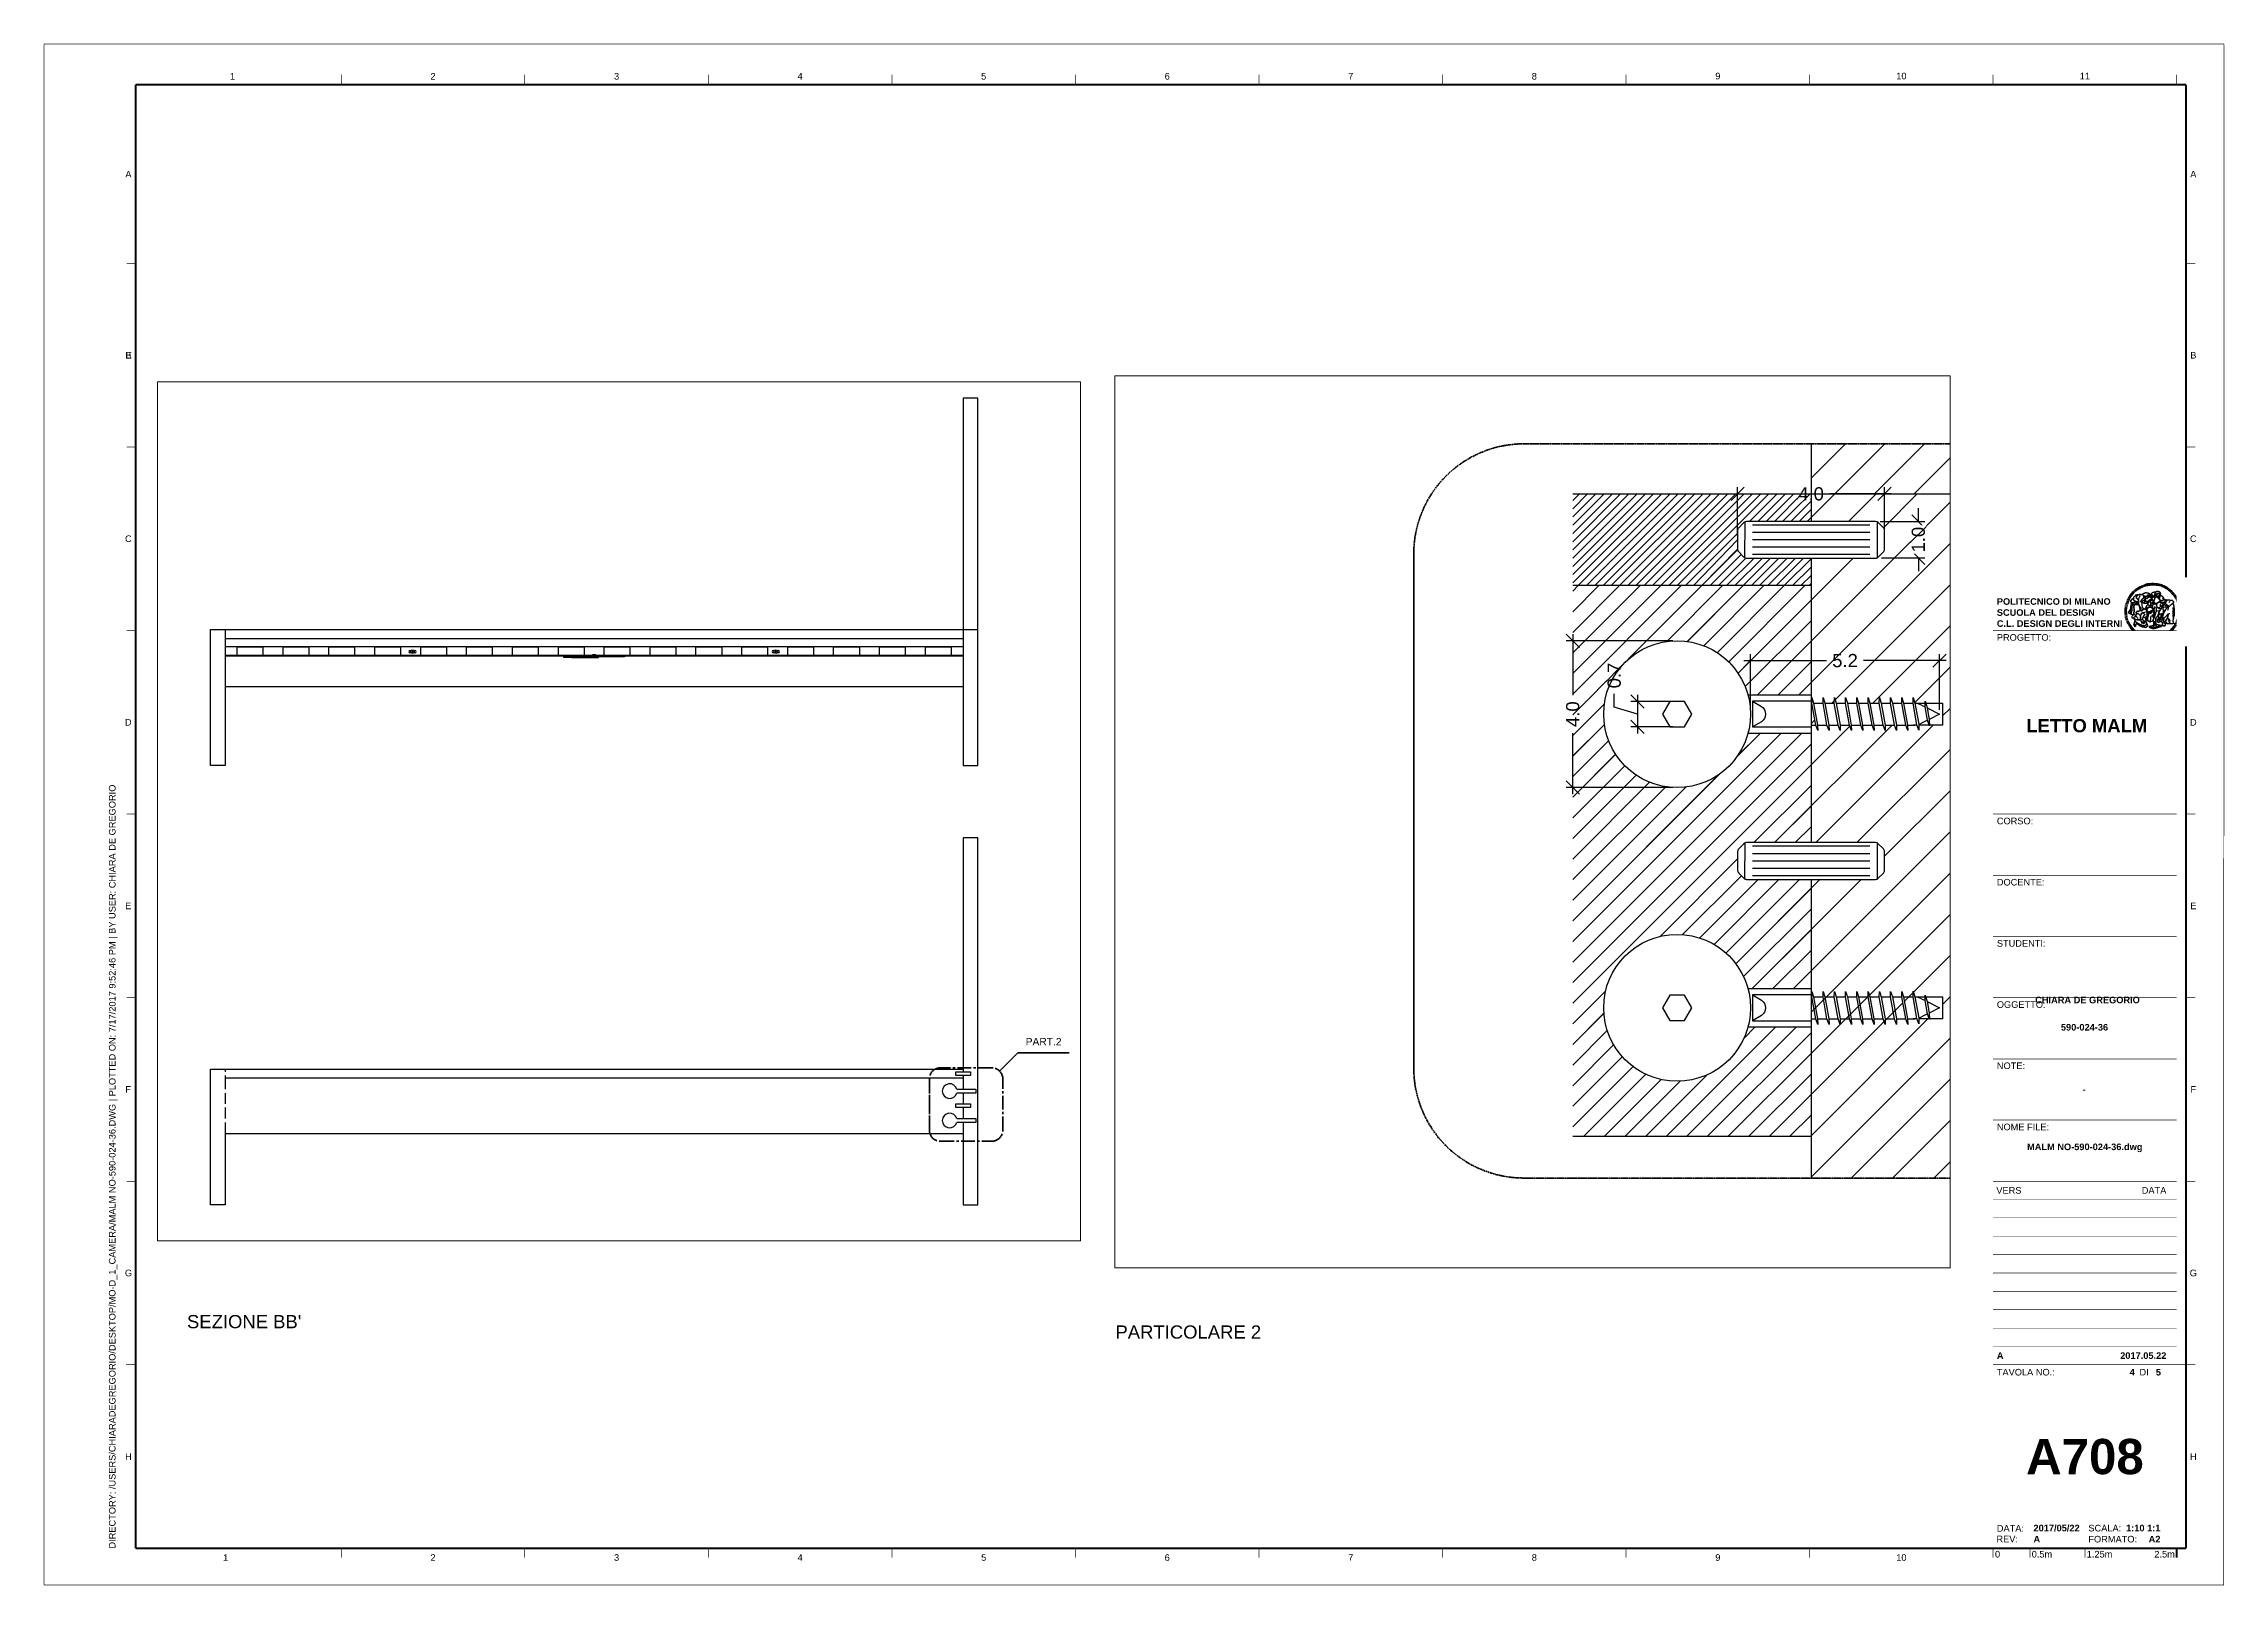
# Paper-space layout 'Layout4' of a CAD drawing. Header units: millimetres. Extents: x -1 to 593, y -1 to 419.
# The model-space entities are those that its viewports show. They can reach past a viewport. Long polylines and large blocks are cut down to what shows.
import ezdxf
from ezdxf.enums import TextEntityAlignment as Align

# ---------------------------------------------------------------- set-up
doc = ezdxf.new("R2010")
doc.units = ezdxf.units.MM
doc.set_wipeout_variables(frame=1)
doc.linetypes.add('CENTER2', pattern=[1.125, 0.75, -0.125, 0.125, -0.125])
doc.layers.get('0').update_dxf_attribs({"color": 8})
doc.layers.add('A-SECT A-MCUT', color=7, linetype='Continuous', lineweight=35)
for name, color, linetype in [('campitura', 252, 'Continuous'), ('Campiture', 1, 'Continuous'), ('G-ANNO-LOGO', 3, 'Continuous'), ('G-ANNO-TEXT', 3, 'Continuous'), ('G-ANNO-TTLB', 3, 'Continuous'), ('QUOTE', 5, 'Continuous'), ('Vano viti', 4, 'Continuous'), ('Viti', 6, 'Continuous')]:
    doc.layers.add(name, color=color, linetype=linetype)
doc.layers.add('G-ANNO-NPLT', color=210, linetype='Continuous', plot=False)
doc.styles.add('ARIAL', font='Arial.ttf')
doc.styles.add('ARIAL-BOLD', font='Arial Bold.ttf')
doc.styles.add('E-ARIAL', font='Arial.ttf')
doc.dimstyles.new('TICK_36', dxfattribs={"dimtxt": 3.6, "dimasz": 3.6, "dimexe": 1.8, "dimexo": 1.2, "dimgap": 1.8, "dimtad": 0, "dimdec": 1, "dimzin": 0, "dimdsep": 46, "dimtxsty": 'ARIAL', "dimblk": 'OBLIQUE', "dimcen": 1.8, "dimdle": 1.8, "dimclrd": 3, "dimclre": 4, "dimclrt": 3, "dimadec": 0, "dimazin": 0, "dimtfac": 1, "dimtdec": 1, "dimtmove": 1, "dimatfit": 3, "dimldrblk": 'OBLIQUE', "dimfxl": 1, "dimtfill": 1, "dimtolj": 1, "dimtzin": 0, "dimarcsym": 0})

psp = doc.layouts.new('Layout4')

# ---------------------------------------------------------------- texts
at = {"layer": 'G-ANNO-TEXT', "style": 'ARIAL'}
for s, p in [('1', (50.64, 410.28)), ('2', (105.29, 410.28)), ('3', (155.29, 410.28)), ('4', (205.29, 410.28)), ('5', (255.29, 410.28)), ('6', (305.29, 410.28)), ('7', (355.29, 410.28)), ('8', (405.29, 410.28)), ('9', (455.29, 410.33)), ('10', (505.29, 410.33)), ('11', (555.29, 410.33)), ('A', (22.31, 383.61)), ('A', (584.82, 383.61)), ('B', (22.26, 334.3)), ('E', (22.38, 334.3)), ('B', (584.82, 334.3)), ('C', (22.28, 284.3)), ('C', (584.82, 284.3)), ('D', (22.25, 234.3)), ('D', (584.82, 234.3)), ('E', (22.24, 184.3)), ('E', (584.82, 184.3)), ('F', (22.22, 134.3)), ('F', (584.82, 134.3)), ('G', (22.33, 84.3)), ('G', (584.82, 84.3)), ('H', (22.31, 34.3)), ('H', (584.82, 34.3)), ('1', (48.78, 6.8)), ('2', (105.29, 6.8)), ('3', (155.29, 6.8)), ('4', (205.29, 6.8)), ('5', (255.29, 6.8)), ('6', (305.29, 6.8)), ('7', (355.29, 6.8)), ('8', (405.29, 6.8)), ('9', (455.29, 6.8)), ('10', (505.29, 6.8))]:
    psp.add_text(s, height=1.8, dxfattribs=at).set_placement(p, align=Align.MIDDLE_CENTER)
at = {"layer": 'G-ANNO-TEXT', "insert": (16.99, 9.24), "char_height": 1.8, "attachment_point": 1, "rotation": 90, "style": 'ARIAL'}
psp.add_mtext_dynamic_manual_height_columns('DIRECTORY: /USERS/CHIARADEGREGORIO/DESKTOP/MO-D_1_CAMERA/MALM NO-590-024-36.DWG | PLOTTED ON: 7/17/2017 9:52:46 PM | BY USER: CHIARA DE GREGORIO', width=412.209, gutter_width=9, heights=[0], dxfattribs=at)
at = {"layer": 'QUOTE', "style": 'ARIAL'}
for s, p in [("SEZIONE BB'", (38.26, 69.25)), ('PARTICOLARE 2', (291.19, 66.42))]:
    psp.add_text(s, height=3.6, dxfattribs=at).set_placement(p)

msp = doc.modelspace()

# ---------------------------------------------------------------- texts
at = {"style": 'ARIAL'}
msp.add_attdef('PART.2', text='1', height=2, dxfattribs=at).set_placement((3047.345, -177.863), align=Align.TOP_CENTER)

# ---------------------------------------------------------------- blocks, each defined once
blk = doc.blocks.new('logoPolimi')
for p, q in [((-1.49, 1.84), (-1.36, 1.68)), ((-1.41, 1.91), (-1.28, 1.74)), ((-1.32, 1.97), (-1.2, 1.8)), ((-1.22, 2.03), (-1.11, 1.85)), ((-1.13, 2.09), (-1.03, 1.9)), ((-1.03, 2.14), (-0.94, 1.95)), ((-0.93, 2.18), (-0.84, 1.99)), ((-0.83, 2.22), (-0.75, 2.03)), ((-0.72, 2.26), (-0.66, 2.06)), ((-0.61, 2.29), (-0.56, 2.09)), ((-0.51, 2.32), (-0.46, 2.11)), ((-0.4, 2.34), (-0.36, 2.13)), ((-0.29, 2.35), (-0.26, 2.14)), ((-0.18, 2.36), (-0.16, 2.15)), ((-0.07, 2.37), (-0.06, 2.16)), ((0.04, 2.37), (0.04, 2.16)), ((0.15, 2.36), (0.14, 2.16)), ((0.26, 2.36), (0.24, 2.15)), ((0.37, 2.34), (0.34, 2.13)), ((0.48, 2.32), (0.44, 2.12)), ((0.59, 2.3), (0.54, 2.09)), ((0.69, 2.27), (0.63, 2.07)), ((0.8, 2.23), (0.73, 2.03)), ((0.9, 2.19), (0.82, 2)), ((1, 2.15), (0.91, 1.96)), ((1.1, 2.1), (1, 1.91)), ((1.2, 2.04), (1.09, 1.86)), ((1.29, 1.99), (1.18, 1.81)), ((1.38, 1.92), (1.26, 1.75)), ((1.47, 1.86), (1.34, 1.69)), ((-2.37, 0.12), (-2.16, 0.11)), ((-2.37, 0.01), (-2.16, 0.01)), ((-2.36, 0.23), (-2.15, 0.21)), ((-2.35, 0.34), (-2.14, 0.31)), ((-2.33, 0.45), (-2.12, 0.41)), ((-2.3, 0.55), (-2.1, 0.51)), ((-2.28, 0.66), (-2.07, 0.6)), ((-2.24, 0.77), (-2.04, 0.7)), ((-2.2, 0.87), (-2.01, 0.79)), ((-2.16, 0.97), (-1.97, 0.89)), ((-2.11, 1.07), (-1.93, 0.98)), ((-2.06, 1.17), (-1.88, 1.07)), ((-2.01, 1.26), (-1.83, 1.15)), ((-1.94, 1.36), (-1.77, 1.24)), ((-1.88, 1.45), (-1.71, 1.32)), ((-1.84, 0.03), (-1.82, 0.35)), ((-1.81, 1.53), (-1.65, 1.4)), ((-1.74, 1.61), (-1.58, 1.47)), ((-1.73, 0.59), (-1.73, 0.59)), ((-1.73, 0.59), (-1.73, 0.59)), ((-1.66, 1.69), (-1.51, 1.54)), ((-1.65, 0.57), (-1.65, 0.57)), ((-1.59, 1.12), (-1.59, 1.12)), ((-1.58, 1.77), (-1.44, 1.61)), ((-1.51, 0.55), (-1.51, 0.55)), ((-1.51, 0.55), (-1.51, 0.55)), ((-1.31, 0.79), (-1.21, 0.75)), ((-1.21, 0.75), (-1.31, 0.79)), ((-1.21, 0.75), (-1.31, 0.79)), ((-1.21, 0.75), (-1.21, 0.75)), ((-1.21, 0.75), (-1.21, 0.75)), ((-1.19, 0.76), (-1.19, 0.76)), ((-1.19, 0.76), (-1.19, 0.76)), ((-1.17, 0.99), (-1.18, 0.99)), ((-1.18, 0.99), (-1.17, 0.99)), ((-1.16, 0.57), (-1.16, 0.57)), ((-1.16, 0.57), (-1.16, 0.57)), ((-1.1, 0.01), (-0.99, 0.06)), ((-0.99, 0.06), (-1.1, 0.01)), ((-0.99, 0.06), (-1.1, 0.01)), ((-0.99, 0.06), (-0.99, 0.06)), ((-0.99, 0.06), (-0.99, 0.06)), ((-0.97, 0.79), (-0.98, 0.79)), ((-0.89, 0.84), (-0.97, 0.79)), ((-0.97, 0.79), (-0.89, 0.84)), ((-0.96, 1.41), (-0.96, 1.41)), ((-0.96, 1.41), (-0.96, 1.41)), ((-0.89, 0.84), (-0.82, 0.87)), ((-0.82, 0.87), (-0.89, 0.84)), ((-0.89, 0.84), (-0.82, 0.87)), ((-0.88, 0.83), (-0.89, 0.84)), ((-0.85, 1.39), (-0.85, 1.39)), ((-0.85, 1.39), (-0.85, 1.39)), ((-0.84, 0.14), (-0.84, 0.14)), ((-0.77, 1.08), (-0.78, 1.08)), ((-0.78, 1.08), (-0.77, 1.08)), ((-0.61, 1.12), (-0.77, 1.08)), ((-0.77, 1.08), (-0.61, 1.12)), ((-0.77, 1.08), (-0.61, 1.12)), ((-0.75, 1.3), (-0.76, 1.29)), ((-0.76, 1.29), (-0.75, 1.3)), ((-0.65, 0.99), (-0.7, 0.96)), ((-0.69, 0.18), (-0.68, 0.18)), ((-0.66, 0.93), (-0.66, 0.93)), ((-0.66, 0.93), (-0.64, 0.93)), ((-0.66, 0.93), (-0.66, 0.93)), ((-0.66, 0.93), (-0.66, 0.93)), ((-0.63, 1.01), (-0.63, 1.01)), ((-0.63, 1.01), (-0.62, 1.01)), ((-0.63, 0.66), (-0.63, 0.66)), ((-0.6, 1.12), (-0.61, 1.12)), ((-0.61, 1.12), (-0.6, 1.12)), ((-0.61, 1.12), (-0.6, 1.12)), ((-0.61, 0.86), (-0.57, 0.85)), ((-0.57, 0.85), (-0.61, 0.86)), ((-0.61, 0.86), (-0.57, 0.85)), ((-0.53, 1.08), (-0.6, 1.12)), ((-0.6, 1.12), (-0.6, 1.11)), ((-0.6, 1.12), (-0.53, 1.08)), ((-0.57, 0.8), (-0.59, 0.8)), ((-0.57, 0.85), (-0.53, 0.84)), ((-0.57, 0.85), (-0.57, 0.85)), ((-0.57, 0.85), (-0.57, 0.85)), ((-0.57, 0.85), (-0.53, 0.84)), ((-0.56, 0.29), (-0.49, 0.48)), ((-0.56, 0.14), (-0.56, 0.29)), ((-0.5, 0.11), (-0.56, 0.14)), ((-0.53, 0.84), (-0.51, 0.84)), ((-0.53, 0.84), (-0.51, 0.84)), ((-0.53, 0.84), (-0.53, 0.84)), ((-0.51, 0.11), (-0.51, 0.11)), ((-0.51, 0.11), (-0.51, 0.11)), ((-0.34, 0.33), (-0.5, 0.11)), ((-0.49, 0.48), (-0.41, 0.55)), ((-0.42, 0.8), (-0.47, 0.79)), ((-0.42, 0.8), (-0.47, 0.79)), ((-0.47, 0.79), (-0.45, 0.76)), ((-0.47, 0.79), (-0.45, 0.76)), ((-0.45, 1.14), (-0.42, 1.11)), ((-0.42, 1.26), (-0.36, 1.22)), ((-0.41, 0.55), (-0.34, 0.49)), ((-0.4, 1.37), (-0.38, 1.38)), ((-0.39, 1.37), (-0.4, 1.37)), ((-0.35, 1.33), (-0.4, 1.37)), ((-0.39, 1.24), (-0.4, 1.23)), ((-0.38, 1.14), (-0.38, 1.14)), ((-0.34, 0.49), (-0.09, 0.48)), ((-0.16, 0.32), (-0.34, 0.33)), ((-0.14, 0.32), (-0.31, 0.34)), ((-0.28, 1.3), (-0.29, 1.3)), ((-0.28, 1.3), (-0.28, 1.3)), ((-0.16, 1.24), (-0.16, 1.25)), ((-0.16, 1.25), (-0.16, 1.25)), ((-0.16, 0.49), (-0.14, 0.64)), ((-0.06, 0.27), (-0.16, 0.32)), ((-0.1, 0.88), (-0.09, 0.87)), ((-0.08, 1.37), (-0.08, 1.38)), ((-0.08, 1.23), (-0.05, 1.21)), ((-0.05, 1.21), (-0.08, 1.23)), ((-0.08, 1.23), (-0.05, 1.21)), ((-0.03, 0.26), (-0.06, 0.27)), ((-0.05, 1.21), (-0.04, 1.21)), ((-0.04, 1.21), (-0.05, 1.21)), ((-0.04, 1.21), (-0.04, 1.21)), ((-0.04, 1.21), (-0.04, 1.21)), ((-0.04, 0.48), (-0.03, 0.26)), ((0.03, 1.15), (0.03, 1.15)), ((0.03, 0.66), (0.03, 0.67)), ((0.07, 0.58), (0.07, 0.57)), ((0.1, 1.18), (0.1, 1.18)), ((0.1, 0.84), (0.1, 0.84)), ((0.13, 1.32), (0.17, 1.19)), ((0.14, 0.71), (0.34, 0.65)), ((0.31, 0.56), (0.17, 0.63)), ((0.27, 1.61), (0.27, 1.61)), ((0.27, 1.61), (0.27, 1.61)), ((0.27, 1.61), (0.27, 1.61)), ((0.29, 1.29), (0.29, 1.29)), ((0.29, 1.29), (0.29, 1.29)), ((0.29, 1.29), (0.29, 1.29)), ((0.29, 1.29), (0.29, 1.29)), ((0.33, 0.49), (0.34, 0.49)), ((0.33, 0.03), (0.35, 0.03)), ((0.33, 0.03), (0.35, 0.03)), ((0.34, 0.65), (0.34, 0.64)), ((0.35, 0.03), (0.57, 0.06)), ((0.35, 0.03), (0.57, 0.06)), ((0.35, 0.03), (0.35, 0.03)), ((0.35, 0.03), (0.35, 0.03)), ((0.38, 1.36), (0.37, 1.35)), ((0.38, 0.34), (0.37, 0.34)), ((0.38, 0.34), (0.38, 0.34)), ((0.43, 0.67), (0.39, 0.64)), ((0.49, 1.05), (0.51, 1.13)), ((0.51, 1.13), (0.49, 1.05)), ((0.49, 1.05), (0.51, 1.13)), ((0.51, 1.31), (0.5, 1.29)), ((0.51, 1.13), (0.52, 1.23)), ((0.52, 1.23), (0.51, 1.23)), ((0.51, 1.23), (0.52, 1.23)), ((0.52, 1.23), (0.51, 1.13)), ((0.51, 1.13), (0.52, 1.23)), ((0.52, 1.24), (0.6, 1.37)), ((0.52, 1.23), (0.6, 1.36)), ((0.6, 1.36), (0.52, 1.23)), ((0.52, 1.23), (0.52, 1.23)), ((0.52, 1.23), (0.52, 1.24)), ((0.52, 1.23), (0.52, 1.23)), ((0.55, 1.07), (0.53, 1.06)), ((0.53, 1.04), (0.53, 1.06)), ((0.53, 1.05), (0.53, 1.04)), ((0.54, 0.3), (0.63, 0.32)), ((0.54, -0.08), (0.61, 0.06)), ((0.61, 0.06), (0.54, -0.08)), ((0.54, -0.08), (0.61, 0.06)), ((0.56, 0.19), (0.59, 0.21)), ((0.57, 1.07), (0.57, 1.07)), ((0.57, 1.07), (0.57, 1.07)), ((0.57, 1.07), (0.57, 1.07)), ((0.57, 1.07), (0.57, 1.07)), ((0.57, 1.07), (0.57, 1.07)), ((0.57, 1.07), (0.57, 1.07)), ((0.57, 1.07), (0.57, 1.07)), ((0.58, 0.3), (0.59, 0.29)), ((0.59, 0.78), (0.59, 0.79)), ((0.59, 0.79), (0.59, 0.79)), ((0.59, 0.79), (0.59, 0.79)), ((0.59, 0.79), (0.59, 0.78)), ((0.61, 0.06), (0.6, 0.07)), ((0.6, 0.07), (0.61, 0.06)), ((0.61, 0.06), (0.61, 0.07)), ((0.62, 0.21), (0.65, 0.22)), ((0.64, 1.37), (0.65, 1.37)), ((0.69, 0.86), (0.68, 0.86)), ((0.68, 0.86), (0.69, 0.86)), ((0.68, 0.76), (0.68, 0.76)), ((0.76, 0.26), (0.76, 0.26)), ((0.82, 0.35), (0.84, 0.36)), ((0.82, 0.35), (0.82, 0.35)), ((0.84, 0.36), (0.84, 0.37)), ((0.85, 0.34), (1.05, 0.35)), ((0.93, 1.05), (0.93, 1.05)), ((0.93, 1.05), (0.93, 1.05)), ((0.93, 1.05), (0.93, 1.04)), ((0.93, 1.05), (0.93, 1.05)), ((0.97, 0.66), (0.96, 0.66)), ((1.01, 0.97), (0.98, 0.96)), ((1.17, 0.96), (1.17, 0.95)), ((1.17, 0.95), (1.17, 0.95)), ((1.34, 0.37), (1.26, 0.04)), ((1.27, 0.37), (1.27, 0.38)), ((1.28, 0.95), (1.28, 0.95)), ((1.37, 0.73), (1.46, 0.81)), ((1.41, 0.4), (1.41, 0.41)), ((1.56, 1.79), (1.42, 1.63)), ((1.64, 1.71), (1.49, 1.56)), ((1.49, 0.9), (1.57, 0.92)), ((1.72, 1.63), (1.56, 1.49)), ((1.67, 0.6), (1.57, 0.53)), ((1.79, 1.55), (1.63, 1.41)), ((1.86, 1.47), (1.7, 1.34)), ((1.93, 1.38), (1.76, 1.26)), ((1.99, 1.29), (1.81, 1.17)), ((2.05, 1.19), (1.87, 1.09)), ((2.1, 1.1), (1.92, 1)), ((2.15, 1), (1.96, 0.91)), ((2.19, 0.9), (2, 0.82)), ((2.23, 0.79), (2.04, 0.72)), ((2.27, 0.69), (2.07, 0.63)), ((2.3, 0.58), (2.09, 0.53)), ((2.32, 0.47), (2.12, 0.43)), ((2.34, 0.37), (2.13, 0.33)), ((2.36, 0.26), (2.15, 0.23)), ((2.37, 0.15), (2.16, 0.13)), ((2.37, 0.04), (2.16, 0.03)), ((-2.37, -0.1), (-2.16, -0.09)), ((-2.36, -0.21), (-2.15, -0.19)), ((-2.35, -0.32), (-2.14, -0.29)), ((-2.33, -0.43), (-2.12, -0.39)), ((-2.31, -0.54), (-2.1, -0.49)), ((-2.28, -0.65), (-2.08, -0.59)), ((-2.25, -0.75), (-2.05, -0.69)), ((-2.21, -0.86), (-2.02, -0.78)), ((-2.17, -0.96), (-1.98, -0.87)), ((-2.12, -1.06), (-1.93, -0.96)), ((-2.07, -1.16), (-1.89, -1.05)), ((-2.04, -0.15), (-1.97, -0.2)), ((-2.01, -1.25), (-1.84, -1.14)), ((-1.95, -1.34), (-1.78, -1.22)), ((-1.89, -1.43), (-1.72, -1.31)), ((-1.82, -1.52), (-1.66, -1.38)), ((-1.75, -1.6), (-1.59, -1.46)), ((-1.67, -1.68), (-1.52, -1.53)), ((-1.58, -0.12), (-1.6, -0.18)), ((-1.6, -0.18), (-1.58, -0.28)), ((-1.57, -0.54), (-1.59, -0.54)), ((-1.59, -0.54), (-1.59, -0.54)), ((-1.59, -1.76), (-1.45, -1.6)), ((-1.56, -0.32), (-1.56, -0.31)), ((-1.56, -0.31), (-1.56, -0.31)), ((-1.53, -0.65), (-1.53, -0.65)), ((-1.53, -0.65), (-1.53, -0.65)), ((-1.51, -1.83), (-1.37, -1.67)), ((-1.48, -0.86), (-1.48, -0.85)), ((-1.42, -0.37), (-1.42, -0.37)), ((-1.42, -1.9), (-1.29, -1.73)), ((-1.38, -0.46), (-1.38, -0.46)), ((-1.33, -1.96), (-1.21, -1.79)), ((-1.31, -0.24), (-1.31, -0.23)), ((-1.31, -0.23), (-1.31, -0.24)), ((-1.23, -0.19), (-1.23, -0.19)), ((-1.23, -0.19), (-1.23, -0.19)), ((-1.23, -0.19), (-1.23, -0.19)), ((-1.23, -0.19), (-1.23, -0.19)), ((-1.01, -0.39), (-1.02, -0.39)), ((-1.02, -0.39), (-1.01, -0.39)), ((-1.02, -0.7), (-1.02, -0.7)), ((-1.02, -0.7), (-1.02, -0.7)), ((-1.02, -0.7), (-1.02, -0.7)), ((-0.79, -0.51), (-0.83, -0.58)), ((-0.83, -0.58), (-0.79, -0.51)), ((-0.83, -0.58), (-0.79, -0.51)), ((-0.78, -1.05), (-0.83, -0.94)), ((-0.83, -0.94), (-0.78, -1.05)), ((-0.83, -0.94), (-0.83, -0.94)), ((-0.83, -0.94), (-0.78, -1.05)), ((-0.82, -1.23), (-0.82, -1.23)), ((-0.82, -1.23), (-0.77, -1.23)), ((-0.77, -1.23), (-0.82, -1.23)), ((-0.82, -1.23), (-0.82, -1.23)), ((-0.77, -1.23), (-0.82, -1.23)), ((-0.75, -0.96), (-0.8, -0.89)), ((-0.8, -0.89), (-0.79, -0.92)), ((-0.79, -0.92), (-0.8, -0.89)), ((-0.8, -0.89), (-0.75, -0.96)), ((-0.79, -0.92), (-0.8, -0.89)), ((-0.8, -0.89), (-0.8, -0.89)), ((-0.8, -0.89), (-0.75, -0.96)), ((-0.79, -0.92), (-0.78, -0.95)), ((-0.78, -0.95), (-0.79, -0.92)), ((-0.78, -0.95), (-0.79, -0.92)), ((-0.77, -0.49), (-0.78, -0.48)), ((-0.78, -0.48), (-0.77, -0.49)), ((-0.78, -0.95), (-0.76, -1)), ((-0.76, -1), (-0.78, -0.95)), ((-0.76, -1), (-0.78, -0.95)), ((-0.71, -0.89), (-0.75, -0.87)), ((-0.75, -0.87), (-0.71, -0.89)), ((-0.75, -0.87), (-0.71, -0.89)), ((-0.72, -1.01), (-0.75, -0.96)), ((-0.75, -0.96), (-0.72, -1.01)), ((-0.75, -0.96), (-0.72, -1.01)), ((-0.64, -0.93), (-0.71, -0.89)), ((-0.71, -0.89), (-0.64, -0.93)), ((-0.71, -0.89), (-0.64, -0.93)), ((-0.66, -0.53), (-0.66, -0.53)), ((-0.66, -0.53), (-0.66, -0.53)), ((-0.66, -0.53), (-0.66, -0.53)), ((-0.39, -0.81), (-0.51, -0.69)), ((-0.51, -1.04), (-0.5, -1.04)), ((-0.48, -0.42), (-0.48, -0.42)), ((-0.48, -0.42), (-0.48, -0.42)), ((-0.48, -0.42), (-0.48, -0.42)), ((-0.41, -0.51), (-0.41, -0.51)), ((-0.38, -0.05), (-0.39, -0.12)), ((-0.39, -0.12), (-0.37, -0.1)), ((-0.35, -0.14), (-0.37, -0.08)), ((-0.37, -0.09), (-0.37, -0.09)), ((-0.33, -0.12), (-0.35, -0.14)), ((-0.32, -0.14), (-0.35, -0.14)), ((-0.35, -0.18), (-0.34, -0.22)), ((-0.34, -0.08), (-0.29, -0.16)), ((-0.34, -0.22), (-0.34, -0.22)), ((-0.27, -0.17), (-0.32, -0.14)), ((-0.25, -0.91), (-0.26, -0.9)), ((-0.26, -1.29), (0.1, -1.2)), ((0.1, -1.2), (-0.26, -1.29)), ((0.08, -1.4), (-0.26, -1.29)), ((-0.26, -1.29), (0.08, -1.4)), ((-0.26, -1.38), (-0.26, -1.29)), ((-0.26, -1.29), (-0.26, -1.29)), ((-0.26, -1.29), (-0.26, -1.38)), ((-0.26, -1.29), (0.08, -1.4)), ((-0.26, -1.29), (-0.26, -1.29)), ((0.08, -1.49), (-0.26, -1.38)), ((-0.26, -1.38), (0.09, -1.49)), ((-0.14, -0.15), (-0.16, -0.13)), ((-0.11, -0.04), (-0.12, -0.05)), ((-0.04, -0.41), (-0.01, -0.44)), ((-0.01, -0.44), (-0.04, -0.41)), ((-0.04, -0.41), (-0.01, -0.44)), ((0.07, -0.84), (0.07, -0.84)), ((0.07, -0.84), (0.07, -0.84)), ((0.1, -1.2), (0.08, -1.32)), ((0.08, -1.32), (0.13, -1.2)), ((0.08, -1.4), (0.72, -1.22)), ((0.72, -1.22), (0.08, -1.4)), ((0.08, -1.4), (0.72, -1.22)), ((0.72, -1.31), (0.08, -1.49)), ((0.08, -1.44), (0.08, -1.4)), ((0.08, -1.4), (0.08, -1.44)), ((0.08, -1.4), (0.08, -1.49)), ((0.08, -1.49), (0.08, -1.44)), ((0.08, -1.44), (0.08, -1.44)), ((0.08, -1.44), (0.08, -1.45)), ((0.08, -1.45), (0.08, -1.46)), ((0.08, -1.46), (0.08, -1.49)), ((0.1, -1.01), (0.09, -0.86)), ((0.1, -1.01), (0.09, -0.86)), ((0.09, -1.49), (0.72, -1.31)), ((0.1, -1.2), (0.12, -1.04)), ((0.12, -1.04), (0.1, -1.2)), ((0.13, -1.2), (0.1, -1.2)), ((0.1, -1.2), (0.13, -1.2)), ((0.13, -1.2), (0.1, -1.2)), ((0.1, -1.2), (0.1, -1.2)), ((0.11, -0.44), (0.11, -0.44)), ((0.11, -0.44), (0.11, -0.44)), ((0.12, -0.21), (0.12, -0.21)), ((0.12, -0.21), (0.12, -0.21)), ((0.12, -0.21), (0.12, -0.21)), ((0.12, -0.21), (0.12, -0.21)), ((0.12, -0.21), (0.12, -0.21)), ((0.12, -0.21), (0.12, -0.21)), ((0.12, -0.21), (0.12, -0.21)), ((0.12, -0.21), (0.12, -0.21)), ((0.12, -0.21), (0.12, -0.21)), ((0.12, -0.21), (0.12, -0.21)), ((0.12, -0.21), (0.12, -0.21)), ((0.12, -0.21), (0.12, -0.21)), ((0.12, -0.21), (0.12, -0.21)), ((0.12, -0.56), (0.14, -0.53)), ((0.14, -0.53), (0.12, -0.56)), ((0.12, -0.56), (0.14, -0.53)), ((0.12, -1.04), (0.12, -1.04)), ((0.12, -1.04), (0.12, -1.04)), ((0.12, -1.04), (0.12, -1.04)), ((0.21, -0.99), (0.13, -1.2)), ((0.13, -1.2), (0.21, -0.99)), ((0.36, -1.14), (0.13, -1.2)), ((0.13, -1.2), (0.26, -1.17)), ((0.14, -0.53), (0.16, -0.49)), ((0.16, -0.49), (0.14, -0.53)), ((0.14, -0.53), (0.16, -0.49)), ((0.16, -0.49), (0.16, -0.49)), ((0.16, -0.49), (0.16, -0.49)), ((0.28, -1.19), (0.21, -0.99)), ((0.21, -0.99), (0.31, -1.27)), ((0.24, -0.17), (0.24, -0.16)), ((0.24, -0.16), (0.24, -0.17)), ((0.25, -0.84), (0.25, -0.88)), ((0.25, -0.88), (0.25, -0.84)), ((0.25, -0.88), (0.25, -0.84)), ((0.25, -0.88), (0.29, -1.17)), ((0.26, -0.88), (0.25, -0.88)), ((0.31, -1.27), (0.25, -0.88)), ((0.26, -1.17), (0.28, -1.16)), ((0.28, -1.16), (0.36, -1.14)), ((0.29, -1.17), (0.28, -1.19)), ((0.36, -1.14), (0.72, -1.22)), ((0.72, -1.22), (0.36, -1.14)), ((0.49, -0.31), (0.49, -0.31)), ((0.49, -0.31), (0.49, -0.31)), ((0.5, -0.27), (0.5, -0.27)), ((0.51, -0.27), (0.51, -0.27)), ((0.72, -0.81), (0.75, -0.89)), ((0.72, -1.22), (0.72, -1.31)), ((0.72, -1.31), (0.72, -1.22)), ((0.74, -0.23), (0.74, -0.23)), ((0.74, -0.23), (0.75, -0.24)), ((0.75, -0.23), (0.75, -0.23)), ((0.86, -0.25), (0.82, -0.34)), ((0.87, -0.22), (0.86, -0.23)), ((0.87, -0.22), (0.86, -0.25)), ((0.96, -0.58), (0.96, -0.57)), ((1.05, -1.05), (1.04, -1.05)), ((1.28, -2), (1.17, -1.82)), ((1.37, -1.93), (1.25, -1.76)), ((1.31, -0.27), (1.3, -0.26)), ((1.3, -0.26), (1.3, -0.26)), ((1.3, -0.26), (1.3, -0.26)), ((1.3, -0.26), (1.31, -0.27)), ((1.3, -0.26), (1.3, -0.26)), ((1.46, -1.87), (1.33, -1.7)), ((1.54, -1.8), (1.41, -1.64)), ((1.63, -1.72), (1.48, -1.57)), ((1.71, -1.65), (1.55, -1.5)), ((1.78, -1.57), (1.62, -1.43)), ((1.85, -1.48), (1.69, -1.35)), ((1.92, -1.39), (1.75, -1.27)), ((1.98, -1.3), (1.81, -1.19)), ((2.04, -1.21), (1.86, -1.1)), ((2.09, -1.11), (1.91, -1.01)), ((2.14, -1.01), (1.95, -0.92)), ((2.19, -0.91), (1.99, -0.83)), ((2.23, -0.81), (2.03, -0.74)), ((2.26, -0.7), (2.06, -0.64)), ((2.29, -0.6), (2.09, -0.55)), ((2.32, -0.49), (2.11, -0.45)), ((2.34, -0.38), (2.13, -0.35)), ((2.35, -0.27), (2.15, -0.25)), ((2.37, -0.08), (2.16, -0.07)), ((2.36, -0.16), (2.16, -0.15)), ((-1.24, -2.02), (-1.13, -1.84)), ((-1.14, -2.08), (-1.04, -1.89)), ((-1.04, -2.13), (-0.95, -1.94)), ((-0.94, -2.18), (-0.86, -1.98)), ((-0.84, -2.22), (-0.77, -2.02)), ((-0.74, -2.25), (-0.67, -2.05)), ((-0.63, -2.29), (-0.57, -2.08)), ((-0.52, -2.31), (-0.48, -2.11)), ((-0.42, -2.33), (-0.38, -2.13)), ((-0.31, -2.35), (-0.28, -2.14)), ((-0.2, -2.36), (-0.18, -2.15)), ((-0.09, -2.37), (-0.08, -2.16)), ((0.03, -2.37), (0.02, -2.16)), ((0.14, -2.37), (0.12, -2.16)), ((0.25, -2.36), (0.22, -2.15)), ((0.35, -2.34), (0.32, -2.14)), ((0.46, -2.32), (0.42, -2.12)), ((0.57, -2.3), (0.52, -2.1)), ((0.68, -2.27), (0.62, -2.07)), ((0.78, -2.24), (0.71, -2.04)), ((0.89, -2.2), (0.81, -2)), ((0.99, -2.15), (0.9, -1.96)), ((1.09, -2.11), (0.99, -1.92)), ((1.19, -2.05), (1.08, -1.87))]:
    blk.add_line(p, q)
for points in [[(-1.9, 0.12), (-1.94, 0.02), (-2.05, -0.09), (-2.05, -0.09)], [(-1.86, 0.38), (-1.86, 0.38), (-1.87, 0.19), (-1.9, 0.12)], [(-1.76, 0.6), (-1.76, 0.6), (-1.84, 0.57), (-1.86, 0.38)], [(-1.86, -0.04), (-1.84, 0.02), (-1.84, 0.03), (-1.84, 0.03)], [(-1.82, 0.78), (-1.83, 0.8), (-1.85, 0.86), (-1.83, 0.88)], [(-1.82, 0.78), (-1.83, 0.8), (-1.85, 0.86), (-1.83, 0.88)], [(-1.83, 0.88), (-1.81, 0.9), (-1.76, 0.96), (-1.76, 0.96)], [(-1.83, 0.88), (-1.81, 0.9), (-1.76, 0.96), (-1.76, 0.96)], [(-1.76, 0.6), (-1.83, 0.7), (-1.78, 0.74), (-1.78, 0.74)], [(-1.78, 0.74), (-1.79, 0.74), (-1.83, 0.7), (-1.76, 0.6)], [(-1.78, 0.74), (-1.8, 0.76), (-1.81, 0.78), (-1.82, 0.78)], [(-1.78, 0.74), (-1.8, 0.76), (-1.81, 0.78), (-1.82, 0.78)], [(-1.82, 0.35), (-1.81, 0.5), (-1.73, 0.59), (-1.73, 0.59)], [(-1.82, -0.19), (-1.73, -0.07), (-1.75, 0.14), (-1.75, 0.3)], [(-1.75, 0.33), (-1.75, 0.17), (-1.73, -0.05), (-1.8, -0.17)], [(-1.78, 0.74), (-1.75, 0.72), (-1.72, 0.69), (-1.68, 0.7)], [(-1.68, 0.7), (-1.72, 0.69), (-1.75, 0.72), (-1.78, 0.74)], [(-1.68, 0.7), (-1.72, 0.69), (-1.75, 0.72), (-1.78, 0.74)], [(-1.78, 0.74), (-1.78, 0.74), (-1.78, 0.74), (-1.78, 0.74)], [(-1.76, 0.96), (-1.68, 1.1), (-1.59, 1.12), (-1.59, 1.12)], [(-1.76, 0.96), (-1.68, 1.1), (-1.6, 1.12), (-1.6, 1.12)], [(-1.73, 0.59), (-1.74, 0.59), (-1.75, 0.6), (-1.76, 0.6)], [(-1.73, 0.59), (-1.74, 0.59), (-1.75, 0.6), (-1.76, 0.6)], [(-1.75, 0.3), (-1.76, 0.47), (-1.65, 0.57), (-1.65, 0.57)], [(-1.65, 0.57), (-1.65, 0.57), (-1.76, 0.5), (-1.75, 0.33)], [(-1.65, 0.57), (-1.68, 0.58), (-1.7, 0.58), (-1.73, 0.59)], [(-1.65, 0.57), (-1.68, 0.58), (-1.7, 0.58), (-1.73, 0.59)], [(-1.5, 0.71), (-1.53, 0.74), (-1.61, 0.71), (-1.68, 0.7)], [(-1.68, 0.7), (-1.61, 0.71), (-1.53, 0.73), (-1.5, 0.71)], [(-1.5, 0.71), (-1.53, 0.73), (-1.61, 0.71), (-1.68, 0.7)], [(-1.51, 0.55), (-1.56, 0.56), (-1.61, 0.56), (-1.65, 0.57)], [(-1.65, 0.57), (-1.61, 0.56), (-1.56, 0.56), (-1.51, 0.55)], [(-1.51, 0.55), (-1.56, 0.56), (-1.61, 0.56), (-1.65, 0.57)], [(-1.59, 1.12), (-1.6, 1.06), (-1.61, 0.99), (-1.61, 0.97)], [(-1.61, 0.97), (-1.61, 0.99), (-1.6, 1.06), (-1.59, 1.12)], [(-1.61, 0.97), (-1.61, 0.99), (-1.6, 1.06), (-1.59, 1.12)], [(-1.61, 0.97), (-1.61, 0.95), (-1.56, 0.88), (-1.54, 0.87)], [(-1.54, 0.87), (-1.56, 0.88), (-1.61, 0.95), (-1.61, 0.97)], [(-1.54, 0.87), (-1.56, 0.88), (-1.61, 0.96), (-1.61, 0.97)], [(-1.59, 1.12), (-1.59, 1.13), (-1.59, 1.15), (-1.58, 1.16)], [(-1.59, 1.12), (-1.59, 1.13), (-1.59, 1.15), (-1.58, 1.16)], [(-1.58, 1.16), (-1.57, 1.21), (-1.52, 1.23), (-1.49, 1.25)], [(-1.58, 1.16), (-1.57, 1.21), (-1.52, 1.23), (-1.49, 1.25)], [(-1.58, 0.36), (-1.58, 0.48), (-1.51, 0.55), (-1.51, 0.55)], [(-1.51, 0.55), (-1.51, 0.55), (-1.58, 0.48), (-1.58, 0.36)], [(-1.51, 0.55), (-1.51, 0.55), (-1.58, 0.48), (-1.58, 0.36)], [(-1.55, 0.04), (-1.55, 0.08), (-1.58, 0.25), (-1.58, 0.36)], [(-1.58, 0.36), (-1.58, 0.25), (-1.55, 0.08), (-1.55, 0.04)], [(-1.58, 0.36), (-1.58, 0.25), (-1.55, 0.08), (-1.55, 0.04)], [(-1.58, -0.12), (-1.57, -0.06), (-1.55, 0.02), (-1.55, 0.04)], [(-1.55, 0.04), (-1.55, 0.02), (-1.57, -0.06), (-1.58, -0.12)], [(-1.55, 0.04), (-1.55, 0.02), (-1.56, -0.04), (-1.57, -0.1)], [(-1.54, 0.87), (-1.52, 0.85), (-1.47, 0.83), (-1.44, 0.83)], [(-1.44, 0.83), (-1.47, 0.83), (-1.52, 0.85), (-1.54, 0.87)], [(-1.45, 0.83), (-1.47, 0.83), (-1.52, 0.85), (-1.54, 0.87)], [(-1.51, 0.55), (-1.33, 0.54), (-1.16, 0.57), (-1.16, 0.57)], [(-1.16, 0.57), (-1.16, 0.57), (-1.33, 0.54), (-1.51, 0.55)], [(-1.16, 0.57), (-1.16, 0.57), (-1.33, 0.54), (-1.51, 0.55)], [(-1.5, 0.71), (-1.46, 0.68), (-1.4, 0.62), (-1.33, 0.66)], [(-1.33, 0.66), (-1.4, 0.62), (-1.46, 0.68), (-1.5, 0.71)], [(-1.33, 0.66), (-1.4, 0.62), (-1.46, 0.68), (-1.5, 0.71)], [(-1.49, 1.25), (-1.46, 1.26), (-1.42, 1.33), (-1.39, 1.36)], [(-1.49, 1.25), (-1.46, 1.27), (-1.43, 1.34), (-1.39, 1.36)], [(-1.31, 0.79), (-1.33, 0.79), (-1.42, 0.83), (-1.45, 0.83)], [(-1.44, 0.83), (-1.42, 0.83), (-1.33, 0.79), (-1.31, 0.79)], [(-1.31, 0.79), (-1.33, 0.79), (-1.42, 0.83), (-1.44, 0.83)], [(-1.35, 1.1), (-1.4, 1.17), (-1.36, 1.23), (-1.29, 1.31)], [(-1.29, 1.31), (-1.36, 1.23), (-1.4, 1.17), (-1.35, 1.1)], [(-1.35, 1.1), (-1.4, 1.17), (-1.36, 1.23), (-1.29, 1.31)], [(-1.39, 1.36), (-1.35, 1.38), (-1.26, 1.4), (-1.19, 1.41)], [(-1.39, 1.36), (-1.35, 1.38), (-1.26, 1.4), (-1.19, 1.41)], [(-1.18, 0.99), (-1.24, 0.97), (-1.3, 1.03), (-1.35, 1.1)], [(-1.35, 1.1), (-1.3, 1.03), (-1.24, 0.97), (-1.18, 0.99)], [(-1.18, 1), (-1.24, 0.97), (-1.3, 1.03), (-1.35, 1.1)], [(-1.33, 0.66), (-1.28, 0.7), (-1.23, 0.73), (-1.21, 0.75)], [(-1.21, 0.75), (-1.23, 0.73), (-1.28, 0.7), (-1.33, 0.66)], [(-1.21, 0.75), (-1.23, 0.73), (-1.28, 0.7), (-1.33, 0.66)], [(-1.29, 1.31), (-1.22, 1.39), (-1.01, 1.41), (-0.96, 1.41)], [(-0.96, 1.41), (-1.01, 1.41), (-1.22, 1.39), (-1.29, 1.31)], [(-1.29, 1.31), (-1.22, 1.39), (-1.01, 1.41), (-0.96, 1.41)], [(-1.24, -0.02), (-1.21, -0.01), (-1.1, 0.01), (-1.1, 0.01)], [(-1.1, 0.01), (-1.1, 0.01), (-1.21, -0.01), (-1.24, -0.02)], [(-1.1, 0.01), (-1.1, 0.01), (-1.21, -0.01), (-1.24, -0.02)], [(-1.21, 0.75), (-1.2, 0.75), (-1.19, 0.76), (-1.19, 0.76)], [(-1.19, 0.76), (-1.19, 0.76), (-1.2, 0.75), (-1.21, 0.75)], [(-1.19, 0.76), (-1.19, 0.76), (-1.2, 0.76), (-1.21, 0.75)], [(-1.19, 1.41), (-1.11, 1.43), (-0.97, 1.41), (-0.97, 1.41)], [(-1.19, 1.41), (-1.12, 1.43), (-0.98, 1.41), (-0.98, 1.41)], [(-1.19, 0.76), (-1.19, 0.77), (-1.18, 0.78), (-1.18, 0.79)], [(-1.18, 0.79), (-1.18, 0.78), (-1.19, 0.77), (-1.19, 0.76)], [(-1.19, 0.76), (-1.19, 0.77), (-1.19, 0.78), (-1.18, 0.79)], [(-1.18, 0.68), (-1.18, 0.68), (-1.19, 0.71), (-1.19, 0.76)], [(-1.19, 0.76), (-1.19, 0.71), (-1.18, 0.68), (-1.18, 0.68)], [(-1.18, 0.68), (-1.18, 0.68), (-1.19, 0.71), (-1.19, 0.76)], [(-1.18, 0.97), (-1.18, 0.97), (-1.18, 0.98), (-1.17, 0.99)], [(-1.17, 0.99), (-1.18, 0.98), (-1.18, 0.97), (-1.18, 0.97)], [(-1.18, 0.97), (-1.18, 0.97), (-1.18, 0.98), (-1.17, 0.99)], [(-1.18, 0.79), (-1.17, 0.86), (-1.18, 0.95), (-1.18, 0.97)], [(-1.18, 0.97), (-1.18, 0.95), (-1.17, 0.86), (-1.18, 0.79)], [(-1.18, 0.79), (-1.17, 0.86), (-1.18, 0.95), (-1.18, 0.97)], [(-1.16, 0.57), (-1.17, 0.6), (-1.18, 0.64), (-1.18, 0.68)], [(-1.18, 0.68), (-1.18, 0.64), (-1.17, 0.6), (-1.16, 0.57)], [(-1.16, 0.57), (-1.17, 0.6), (-1.18, 0.64), (-1.18, 0.68)], [(-1.17, 0.99), (-1.17, 1.03), (-1.16, 1.09), (-1.14, 1.13)], [(-1.09, 0.42), (-1.1, 0.44), (-1.14, 0.48), (-1.16, 0.57)], [(-1.16, 0.57), (-1.14, 0.48), (-1.1, 0.44), (-1.09, 0.42)], [(-1.09, 0.42), (-1.1, 0.44), (-1.14, 0.48), (-1.16, 0.57)], [(-1.14, 1.13), (-1.12, 1.18), (-1.05, 1.31), (-1.05, 1.31)], [(-1.12, 0.46), (-1.12, 0.46), (-1.13, 0.38), (-1.11, 0.26)], [(-1.11, 0.26), (-1.08, 0.14), (-1.05, 0.03), (-1.05, 0.03)], [(-1.02, 0.32), (-1.02, 0.32), (-1.08, 0.4), (-1.09, 0.42)], [(-1.09, 0.42), (-1.08, 0.4), (-1.02, 0.32), (-1.02, 0.32)], [(-1.02, 0.32), (-1.02, 0.32), (-1.08, 0.4), (-1.09, 0.42)], [(-0.98, 0.2), (-0.98, 0.21), (-1.02, 0.32), (-1.02, 0.32)], [(-1.02, 0.32), (-1.02, 0.32), (-0.98, 0.21), (-0.98, 0.2)], [(-0.98, 0.2), (-0.98, 0.21), (-1.02, 0.32), (-1.02, 0.32)], [(-1.01, 0.12), (-1, 0.16), (-0.98, 0.19), (-0.98, 0.2)], [(-0.98, 0.2), (-0.98, 0.19), (-1, 0.16), (-1.01, 0.12)], [(-1.01, 0.12), (-1, 0.16), (-0.98, 0.19), (-0.98, 0.2)], [(-0.99, 0.06), (-1, 0.07), (-1.01, 0.1), (-1.01, 0.12)], [(-1.01, 0.12), (-1.01, 0.1), (-1, 0.07), (-0.99, 0.06)], [(-0.99, 0.06), (-1, 0.07), (-1.01, 0.1), (-1.01, 0.12)], [(-0.99, 0.06), (-0.99, 0.06), (-0.99, 0.06), (-0.98, 0.05)], [(-0.98, 0.05), (-0.99, 0.06), (-0.99, 0.06), (-0.99, 0.06)], [(-0.99, 0.05), (-0.99, 0.06), (-0.99, 0.06), (-0.99, 0.06)], [(-0.95, 0.02), (-0.96, 0.03), (-0.97, 0.04), (-0.99, 0.05)], [(-0.98, 1.41), (-0.98, 1.41), (-0.97, 1.41), (-0.96, 1.41)], [(-0.98, 0.81), (-0.94, 0.85), (-0.92, 0.93), (-0.91, 0.97)], [(-0.91, 0.97), (-0.92, 0.93), (-0.94, 0.85), (-0.98, 0.81)], [(-0.91, 0.97), (-0.92, 0.93), (-0.94, 0.85), (-0.98, 0.81)], [(-0.98, 0.79), (-0.98, 0.81), (-0.98, 0.81), (-0.98, 0.81)], [(-0.98, 0.81), (-0.98, 0.81), (-0.98, 0.81), (-0.98, 0.79)], [(-0.98, 0.81), (-0.98, 0.81), (-0.98, 0.81), (-0.98, 0.79)], [(-0.98, 0.79), (-0.98, 0.79), (-0.98, 0.78), (-0.97, 0.77)], [(-0.98, 0.79), (-0.98, 0.79), (-0.98, 0.78), (-0.97, 0.77)], [(-0.98, 0.05), (-0.97, 0.04), (-0.96, 0.03), (-0.95, 0.02)], [(-0.95, 0.02), (-0.96, 0.03), (-0.97, 0.04), (-0.98, 0.05)], [(-0.97, 1.41), (-0.97, 1.41), (-0.97, 1.41), (-0.96, 1.41)], [(-0.97, 0.77), (-0.96, 0.74), (-0.91, 0.64), (-0.91, 0.57)], [(-0.97, 0.77), (-0.96, 0.74), (-0.91, 0.64), (-0.91, 0.57)], [(-0.96, 1.41), (-0.94, 1.41), (-0.9, 1.41), (-0.85, 1.39)], [(-0.96, 1.41), (-0.94, 1.41), (-0.9, 1.41), (-0.85, 1.39)], [(-0.95, 0.02), (-0.94, 0.01), (-0.92, 0.01), (-0.9, 0.01)], [(-0.9, 0.01), (-0.92, 0.01), (-0.94, 0.01), (-0.95, 0.02)], [(-0.91, 0.01), (-0.92, 0.01), (-0.94, 0.01), (-0.95, 0.02)], [(-0.91, 0.97), (-0.89, 1), (-0.87, 1.01), (-0.84, 1.02)], [(-0.84, 1.02), (-0.87, 1.01), (-0.89, 1), (-0.91, 0.97)], [(-0.84, 1.02), (-0.87, 1.01), (-0.89, 1.01), (-0.91, 0.97)], [(-0.91, 0.57), (-0.91, 0.5), (-0.9, 0.43), (-0.88, 0.37)], [(-0.91, 0.57), (-0.91, 0.5), (-0.9, 0.43), (-0.88, 0.37)], [(-0.87, 0.03), (-0.87, 0.03), (-0.89, 0.01), (-0.91, 0.01)], [(-0.9, 0.01), (-0.89, 0.01), (-0.87, 0.03), (-0.87, 0.03)], [(-0.87, 0.03), (-0.87, 0.03), (-0.89, 0.01), (-0.9, 0.01)], [(-0.88, 0.84), (-0.88, 0.84), (-0.89, 0.79), (-0.88, 0.77)], [(-0.88, 0.77), (-0.89, 0.79), (-0.88, 0.83), (-0.88, 0.83)], [(-0.74, 0.66), (-0.85, 0.67), (-0.88, 0.77), (-0.88, 0.77)], [(-0.88, 0.77), (-0.88, 0.77), (-0.85, 0.67), (-0.74, 0.66)], [(-0.88, 0.37), (-0.86, 0.32), (-0.83, 0.25), (-0.82, 0.25)], [(-0.88, 0.37), (-0.86, 0.32), (-0.83, 0.25), (-0.82, 0.25)], [(-0.87, 0.03), (-0.86, 0.03), (-0.86, 0.05), (-0.86, 0.06)], [(-0.86, 0.06), (-0.86, 0.05), (-0.86, 0.03), (-0.87, 0.03)], [(-0.86, 0.06), (-0.86, 0.05), (-0.86, 0.03), (-0.87, 0.03)], [(-0.85, 1.39), (-0.86, 1.42), (-0.8, 1.45), (-0.8, 1.46)], [(-0.85, 1.39), (-0.86, 1.42), (-0.83, 1.44), (-0.82, 1.45)], [(-0.86, 0.06), (-0.86, 0.07), (-0.86, 0.1), (-0.85, 0.11)], [(-0.85, 0.11), (-0.86, 0.1), (-0.86, 0.07), (-0.86, 0.06)], [(-0.85, 0.11), (-0.86, 0.1), (-0.86, 0.07), (-0.86, 0.06)], [(-0.81, 1.36), (-0.83, 1.37), (-0.84, 1.38), (-0.85, 1.39)], [(-0.85, 1.39), (-0.84, 1.38), (-0.83, 1.37), (-0.81, 1.36)], [(-0.85, 1.39), (-0.84, 1.38), (-0.83, 1.37), (-0.81, 1.36)], [(-0.85, 0.11), (-0.85, 0.12), (-0.84, 0.14), (-0.84, 0.14)], [(-0.84, 0.14), (-0.84, 0.14), (-0.85, 0.12), (-0.85, 0.11)], [(-0.84, 0.14), (-0.84, 0.14), (-0.85, 0.12), (-0.85, 0.11)], [(-0.84, 1.02), (-0.83, 1.03), (-0.81, 1.05), (-0.78, 1.08)], [(-0.78, 1.08), (-0.81, 1.05), (-0.83, 1.03), (-0.84, 1.02)], [(-0.78, 1.08), (-0.81, 1.05), (-0.83, 1.03), (-0.84, 1.02)], [(-0.84, 0.14), (-0.83, 0.15), (-0.81, 0.16), (-0.81, 0.16)], [(-0.81, 0.16), (-0.81, 0.16), (-0.83, 0.15), (-0.84, 0.14)], [(-0.81, 0.16), (-0.81, 0.16), (-0.84, 0.15), (-0.84, 0.14)], [(-0.84, 0.15), (-0.84, 0.15), (-0.84, 0.15), (-0.84, 0.14)], [(-0.84, 0.14), (-0.84, 0.14), (-0.84, 0.14), (-0.84, 0.14)], [(-0.84, 0.14), (-0.84, 0.14), (-0.84, 0.14), (-0.84, 0.14)], [(-0.84, 0.14), (-0.84, 0.14), (-0.84, 0.14), (-0.84, 0.14)], [(-0.82, 1.45), (-0.82, 1.45), (-0.8, 1.45), (-0.8, 1.45)], [(-0.82, 0.87), (-0.82, 0.87), (-0.72, 0.91), (-0.66, 0.93)], [(-0.66, 0.93), (-0.72, 0.91), (-0.82, 0.87), (-0.82, 0.87)], [(-0.82, 0.87), (-0.82, 0.87), (-0.72, 0.91), (-0.66, 0.93)], [(-0.82, 0.25), (-0.8, 0.25), (-0.77, 0.24), (-0.77, 0.23)], [(-0.82, 0.25), (-0.8, 0.25), (-0.78, 0.24), (-0.77, 0.23)], [(-0.76, 1.29), (-0.77, 1.32), (-0.79, 1.34), (-0.81, 1.36)], [(-0.81, 1.36), (-0.79, 1.34), (-0.77, 1.32), (-0.76, 1.29)], [(-0.81, 1.36), (-0.79, 1.34), (-0.77, 1.32), (-0.76, 1.3)], [(-0.81, 0.16), (-0.8, 0.17), (-0.8, 0.17), (-0.79, 0.18)], [(-0.79, 0.18), (-0.8, 0.17), (-0.8, 0.17), (-0.81, 0.16)], [(-0.79, 0.18), (-0.8, 0.17), (-0.8, 0.17), (-0.81, 0.16)], [(-0.8, 1.46), (-0.8, 1.49), (-0.69, 1.51), (-0.69, 1.51)], [(-0.8, 1.46), (-0.8, 1.49), (-0.75, 1.49), (-0.75, 1.49)], [(-0.8, 1.45), (-0.8, 1.45), (-0.8, 1.46), (-0.8, 1.46)], [(-0.79, 0.18), (-0.78, 0.18), (-0.77, 0.16), (-0.77, 0.16)], [(-0.77, 0.16), (-0.77, 0.16), (-0.78, 0.18), (-0.79, 0.18)], [(-0.77, 0.16), (-0.77, 0.16), (-0.78, 0.18), (-0.79, 0.18)], [(-0.78, 1.08), (-0.77, 1.1), (-0.76, 1.13), (-0.75, 1.16)], [(-0.75, 1.16), (-0.76, 1.13), (-0.77, 1.1), (-0.78, 1.08)], [(-0.75, 1.16), (-0.76, 1.13), (-0.77, 1.1), (-0.78, 1.08)], [(-0.77, 0.23), (-0.76, 0.22), (-0.72, 0.2), (-0.71, 0.2)], [(-0.77, 0.23), (-0.76, 0.22), (-0.72, 0.2), (-0.71, 0.2)], [(-0.77, 0.16), (-0.77, 0.16), (-0.74, 0.16), (-0.7, 0.17)], [(-0.7, 0.17), (-0.74, 0.16), (-0.77, 0.16), (-0.77, 0.16)], [(-0.7, 0.17), (-0.74, 0.16), (-0.77, 0.16), (-0.77, 0.16)], [(-0.76, 1.3), (-0.74, 1.25), (-0.73, 1.2), (-0.75, 1.16)], [(-0.75, 1.16), (-0.73, 1.2), (-0.74, 1.25), (-0.76, 1.29)], [(-0.76, 1.29), (-0.74, 1.25), (-0.73, 1.2), (-0.75, 1.16)], [(-0.75, 1.49), (-0.75, 1.52), (-0.69, 1.51), (-0.69, 1.51)], [(-0.7, 1.26), (-0.7, 1.28), (-0.73, 1.28), (-0.75, 1.3)], [(-0.75, 1.3), (-0.73, 1.28), (-0.7, 1.28), (-0.7, 1.26)], [(-0.71, 1.24), (-0.72, 1.25), (-0.73, 1.27), (-0.75, 1.28)], [(-0.63, 0.66), (-0.63, 0.66), (-0.73, 0.66), (-0.74, 0.66)], [(-0.74, 0.66), (-0.73, 0.66), (-0.63, 0.66), (-0.63, 0.66)], [(-0.65, 1.23), (-0.67, 1.24), (-0.71, 1.23), (-0.71, 1.24)], [(-0.71, 0.2), (-0.7, 0.2), (-0.69, 0.19), (-0.69, 0.18)], [(-0.71, 0.2), (-0.7, 0.2), (-0.69, 0.19), (-0.69, 0.18)], [(-0.65, 1.23), (-0.67, 1.24), (-0.7, 1.25), (-0.7, 1.26)], [(-0.7, 1.26), (-0.7, 1.25), (-0.67, 1.24), (-0.65, 1.23)], [(-0.7, 0.17), (-0.69, 0.17), (-0.68, 0.18), (-0.69, 0.18)], [(-0.69, 0.18), (-0.68, 0.18), (-0.69, 0.17), (-0.7, 0.17)], [(-0.69, 0.18), (-0.68, 0.18), (-0.69, 0.17), (-0.7, 0.17)], [(-0.69, 1.51), (-0.69, 1.59), (-0.51, 1.55), (-0.51, 1.55)], [(-0.69, 1.51), (-0.66, 1.55), (-0.66, 1.55), (-0.66, 1.55)], [(-0.66, 0.67), (-0.69, 0.69), (-0.68, 0.72), (-0.68, 0.76)], [(-0.68, 0.76), (-0.68, 0.72), (-0.69, 0.69), (-0.66, 0.67)], [(-0.66, 0.68), (-0.69, 0.69), (-0.68, 0.72), (-0.68, 0.76)], [(-0.68, 0.76), (-0.68, 0.79), (-0.67, 0.82), (-0.66, 0.83)], [(-0.66, 0.83), (-0.67, 0.82), (-0.68, 0.79), (-0.68, 0.76)], [(-0.68, 0.76), (-0.68, 0.79), (-0.67, 0.82), (-0.66, 0.83)], [(-0.68, 0.18), (-0.68, 0.18), (-0.56, 0.15), (-0.51, 0.11)], [(-0.68, 0.18), (-0.68, 0.18), (-0.56, 0.15), (-0.51, 0.11)], [(-0.66, 1.55), (-0.63, 1.57), (-0.51, 1.55), (-0.51, 1.55)], [(-0.62, 0.95), (-0.63, 0.95), (-0.64, 0.94), (-0.66, 0.93)], [(-0.66, 0.93), (-0.64, 0.94), (-0.63, 0.95), (-0.62, 0.95)], [(-0.66, 0.83), (-0.65, 0.85), (-0.61, 0.86), (-0.61, 0.86)], [(-0.61, 0.86), (-0.61, 0.86), (-0.65, 0.84), (-0.66, 0.83)], [(-0.66, 0.83), (-0.65, 0.84), (-0.61, 0.86), (-0.61, 0.86)], [(-0.63, 0.66), (-0.64, 0.67), (-0.65, 0.67), (-0.66, 0.68)], [(-0.63, 0.66), (-0.64, 0.67), (-0.65, 0.67), (-0.66, 0.67)], [(-0.66, 0.67), (-0.65, 0.67), (-0.64, 0.67), (-0.63, 0.66)], [(-0.59, 1.24), (-0.6, 1.23), (-0.63, 1.22), (-0.65, 1.23)], [(-0.65, 1.23), (-0.63, 1.22), (-0.6, 1.23), (-0.59, 1.24)], [(-0.56, 1.24), (-0.56, 1.24), (-0.63, 1.22), (-0.65, 1.23)], [(-0.63, 1.01), (-0.63, 1.01), (-0.64, 1), (-0.65, 0.99)], [(-0.64, 0.93), (-0.64, 0.93), (-0.58, 0.88), (-0.57, 0.85)], [(-0.64, 0.93), (-0.64, 0.93), (-0.58, 0.88), (-0.57, 0.85)], [(-0.6, 1.11), (-0.6, 1.11), (-0.59, 1.05), (-0.63, 1.01)], [(-0.6, 1.11), (-0.6, 1.11), (-0.59, 1.05), (-0.63, 1.01)], [(-0.5, 0.65), (-0.55, 0.61), (-0.6, 0.64), (-0.63, 0.66)], [(-0.5, 0.65), (-0.55, 0.61), (-0.6, 0.64), (-0.63, 0.66)], [(-0.62, 1.01), (-0.62, 1.01), (-0.62, 0.97), (-0.62, 0.95)], [(-0.62, 0.95), (-0.62, 0.97), (-0.62, 1.01), (-0.62, 1.01)], [(-0.56, 1.24), (-0.56, 1.24), (-0.57, 1.25), (-0.59, 1.24)], [(-0.59, 1.24), (-0.57, 1.25), (-0.56, 1.24), (-0.56, 1.24)], [(-0.41, 0.55), (-0.41, 0.55), (-0.59, 0.44), (-0.56, 0.15)], [(-0.52, 0.81), (-0.53, 0.8), (-0.56, 0.79), (-0.57, 0.8)], [(-0.57, 0.01), (-0.57, 0.01), (-0.38, -0.06), (-0.35, -0.15)], [(-0.49, 1.27), (-0.5, 1.26), (-0.53, 1.24), (-0.56, 1.24)], [(-0.52, 1.26), (-0.53, 1.26), (-0.54, 1.22), (-0.56, 1.24)], [(-0.56, 1.24), (-0.54, 1.22), (-0.53, 1.26), (-0.52, 1.26)], [(-0.47, 1.06), (-0.49, 1.06), (-0.53, 1.08), (-0.53, 1.08)], [(-0.53, 1.08), (-0.53, 1.08), (-0.49, 1.06), (-0.47, 1.06)], [(-0.53, 0.84), (-0.53, 0.84), (-0.52, 0.81), (-0.52, 0.81)], [(-0.49, 1.27), (-0.5, 1.26), (-0.51, 1.26), (-0.52, 1.26)], [(-0.52, 1.26), (-0.51, 1.26), (-0.5, 1.26), (-0.49, 1.27)], [(-0.51, 0.12), (-0.51, 0.12), (-0.52, 0.19), (-0.49, 0.21)], [(-0.51, 0.19), (-0.51, 0.18), (-0.52, 0.15), (-0.51, 0.14)], [(-0.51, 1.55), (-0.43, 1.57), (-0.43, 1.53), (-0.43, 1.53)], [(-0.51, 1.55), (-0.43, 1.57), (-0.35, 1.51), (-0.35, 1.51)], [(-0.51, 0.84), (-0.51, 0.84), (-0.46, 0.83), (-0.45, 0.83)], [(-0.51, 0.84), (-0.51, 0.84), (-0.46, 0.83), (-0.45, 0.83)], [(-0.42, 0.27), (-0.43, 0.27), (-0.5, 0.2), (-0.51, 0.19)], [(-0.51, 0.14), (-0.51, 0.13), (-0.47, 0.05), (-0.47, 0.04)], [(-0.51, 0.11), (-0.51, 0.11), (-0.51, 0.11), (-0.51, 0.11)], [(-0.51, 0.11), (-0.51, 0.11), (-0.47, 0.1), (-0.46, 0.04)], [(-0.51, 0.11), (-0.51, 0.11), (-0.51, 0.11), (-0.51, 0.11)], [(-0.51, 0.11), (-0.5, 0.11), (-0.5, 0.1), (-0.49, 0.1)], [(-0.47, 0.71), (-0.46, 0.66), (-0.5, 0.65), (-0.5, 0.65)], [(-0.47, 0.71), (-0.46, 0.66), (-0.5, 0.65), (-0.5, 0.65)], [(-0.44, 1.3), (-0.45, 1.3), (-0.47, 1.28), (-0.49, 1.27)], [(-0.49, 1.27), (-0.47, 1.28), (-0.45, 1.3), (-0.44, 1.3)], [(-0.44, 1.3), (-0.45, 1.3), (-0.47, 1.28), (-0.49, 1.27)], [(-0.49, 0.21), (-0.48, 0.21), (-0.47, 0.22), (-0.47, 0.23)], [(-0.49, 0.21), (-0.49, 0.21), (-0.49, 0.21), (-0.49, 0.21)], [(-0.37, -0.09), (-0.37, -0.07), (-0.49, 0.1), (-0.49, 0.1)], [(-0.46, 1.08), (-0.46, 1.07), (-0.46, 1.06), (-0.47, 1.06)], [(-0.47, 1.06), (-0.46, 1.06), (-0.46, 1.07), (-0.46, 1.08)], [(-0.45, 0.76), (-0.44, 0.74), (-0.47, 0.71), (-0.47, 0.71)], [(-0.45, 0.76), (-0.44, 0.74), (-0.47, 0.71), (-0.47, 0.71)], [(-0.47, 0.23), (-0.46, 0.24), (-0.44, 0.27), (-0.42, 0.27)], [(-0.47, 0.04), (-0.47, 0.03), (-0.44, 0.02), (-0.44, 0.01)], [(-0.44, 1.1), (-0.45, 1.1), (-0.46, 1.08), (-0.46, 1.08)], [(-0.46, 1.08), (-0.46, 1.09), (-0.45, 1.1), (-0.44, 1.1)], [(-0.46, 0.04), (-0.46, 0.03), (-0.45, 0.03), (-0.44, 0.02)], [(-0.45, 0.83), (-0.44, 0.83), (-0.39, 0.82), (-0.39, 0.82)], [(-0.45, 0.83), (-0.44, 0.83), (-0.39, 0.82), (-0.39, 0.82)], [(-0.36, 0.68), (-0.36, 0.66), (-0.45, 0.58), (-0.41, 0.55)], [(-0.41, 0.55), (-0.45, 0.58), (-0.4, 0.62), (-0.39, 0.62)], [(-0.41, 1.32), (-0.42, 1.3), (-0.43, 1.3), (-0.44, 1.3)], [(-0.44, 1.3), (-0.43, 1.3), (-0.42, 1.3), (-0.41, 1.32)], [(-0.41, 1.32), (-0.42, 1.3), (-0.43, 1.3), (-0.44, 1.3)], [(-0.42, 1.11), (-0.42, 1.11), (-0.44, 1.1), (-0.44, 1.1)], [(-0.44, 1.1), (-0.44, 1.1), (-0.42, 1.11), (-0.42, 1.11)], [(-0.44, 0.02), (-0.43, 0.01), (-0.44, 0.01), (-0.43, 0)], [(-0.44, 0.01), (-0.43, 0), (-0.43, -0.02), (-0.38, -0.05)], [(-0.43, 1.53), (-0.37, 1.53), (-0.35, 1.5), (-0.35, 1.5)], [(-0.4, 1.12), (-0.4, 1.11), (-0.42, 1.11), (-0.42, 1.11)], [(-0.42, 1.11), (-0.42, 1.11), (-0.4, 1.11), (-0.4, 1.12)], [(-0.39, 0.82), (-0.39, 0.81), (-0.42, 0.8), (-0.42, 0.8)], [(-0.39, 0.82), (-0.39, 0.81), (-0.42, 0.8), (-0.42, 0.8)], [(-0.35, 0.32), (-0.36, 0.31), (-0.41, 0.28), (-0.42, 0.27)], [(-0.42, 0.27), (-0.41, 0.27), (-0.39, 0.28), (-0.38, 0.3)], [(-0.4, 1.37), (-0.4, 1.37), (-0.39, 1.33), (-0.41, 1.32)], [(-0.41, 1.32), (-0.39, 1.33), (-0.4, 1.37), (-0.4, 1.37)], [(-0.4, 1.37), (-0.4, 1.37), (-0.39, 1.33), (-0.41, 1.32)], [(-0.34, 0.49), (-0.35, 0.51), (-0.36, 0.52), (-0.41, 0.55)], [(-0.41, 0.55), (-0.36, 0.52), (-0.35, 0.51), (-0.34, 0.49)], [(-0.38, 1.14), (-0.38, 1.14), (-0.39, 1.12), (-0.4, 1.12)], [(-0.4, 1.12), (-0.39, 1.12), (-0.38, 1.14), (-0.38, 1.14)], [(-0.37, 1.36), (-0.38, 1.36), (-0.38, 1.35), (-0.39, 1.37)], [(-0.39, 0.63), (-0.39, 0.64), (-0.38, 0.65), (-0.36, 0.67)], [(-0.39, 0.62), (-0.38, 0.63), (-0.39, 0.63), (-0.39, 0.63)], [(-0.38, 1.38), (-0.38, 1.38), (-0.38, 1.36), (-0.36, 1.36)], [(-0.38, 1.14), (-0.38, 1.14), (-0.35, 1.11), (-0.35, 1.15)], [(-0.35, 1.14), (-0.35, 1.11), (-0.38, 1.14), (-0.38, 1.14)], [(-0.38, 0.3), (-0.37, 0.31), (-0.34, 0.35), (-0.3, 0.34)], [(-0.35, 1.34), (-0.37, 1.35), (-0.37, 1.36), (-0.37, 1.36)], [(-0.36, 1.36), (-0.36, 1.36), (-0.37, 1.35), (-0.35, 1.34)], [(-0.36, 0.67), (-0.34, 0.68), (-0.35, 0.68), (-0.35, 0.73)], [(-0.35, 0.73), (-0.36, 0.68), (-0.35, 0.69), (-0.36, 0.68)], [(-0.35, 1.5), (-0.33, 1.52), (-0.31, 1.5), (-0.31, 1.5)], [(-0.35, 1.51), (-0.28, 1.52), (-0.25, 1.44), (-0.25, 1.44)], [(-0.28, 1.3), (-0.31, 1.32), (-0.34, 1.34), (-0.35, 1.34)], [(-0.35, 1.34), (-0.34, 1.34), (-0.31, 1.32), (-0.28, 1.3)], [(-0.28, 1.31), (-0.31, 1.32), (-0.31, 1.31), (-0.35, 1.33)], [(-0.3, 1.28), (-0.3, 1.26), (-0.34, 1.18), (-0.35, 1.14)], [(-0.35, 1.15), (-0.34, 1.18), (-0.3, 1.26), (-0.3, 1.28)], [(-0.3, 0.9), (-0.3, 0.9), (-0.34, 0.77), (-0.35, 0.73)], [(-0.35, 0.73), (-0.34, 0.78), (-0.32, 0.79), (-0.32, 0.79)], [(-0.31, 0.34), (-0.31, 0.34), (-0.34, 0.33), (-0.35, 0.32)], [(-0.25, 0.48), (-0.27, 0.49), (-0.33, 0.47), (-0.34, 0.49)], [(-0.34, 0.49), (-0.33, 0.47), (-0.21, 0.46), (-0.18, 0.47)], [(-0.32, 0.79), (-0.33, 0.84), (-0.31, 0.88), (-0.31, 0.88)], [(-0.31, 1.5), (-0.26, 1.48), (-0.25, 1.44), (-0.25, 1.44)], [(-0.31, 0.88), (-0.31, 0.91), (-0.26, 0.94), (-0.26, 0.94)], [(-0.29, 1.3), (-0.29, 1.3), (-0.29, 1.29), (-0.3, 1.28)], [(-0.3, 1.28), (-0.29, 1.29), (-0.29, 1.3), (-0.29, 1.3)], [(-0.3, 1.19), (-0.3, 1.2), (-0.26, 1.22), (-0.26, 1.22)], [(-0.3, 1.19), (-0.3, 1.2), (-0.26, 1.22), (-0.26, 1.22)], [(-0.25, 1.17), (-0.28, 1.17), (-0.29, 1.18), (-0.3, 1.19)], [(-0.25, 1.17), (-0.28, 1.17), (-0.29, 1.19), (-0.3, 1.19)], [(-0.26, 0.94), (-0.26, 0.94), (-0.29, 0.92), (-0.3, 0.9)], [(-0.3, 0.34), (-0.25, 0.33), (-0.15, 0.33), (-0.14, 0.32)], [(-0.25, 1.3), (-0.26, 1.3), (-0.27, 1.3), (-0.28, 1.31)], [(-0.25, 1.3), (-0.26, 1.3), (-0.27, 1.3), (-0.28, 1.3)], [(-0.26, 1.22), (-0.26, 1.22), (-0.22, 1.24), (-0.18, 1.24)], [(-0.26, 1.22), (-0.26, 1.22), (-0.22, 1.24), (-0.18, 1.24)], [(-0.26, 0.94), (-0.23, 1), (-0.18, 0.98), (-0.18, 0.98)], [(-0.18, 0.98), (-0.18, 0.98), (-0.23, 1), (-0.26, 0.94)], [(-0.25, 1.44), (-0.19, 1.42), (-0.22, 1.38), (-0.22, 1.38)], [(-0.25, 1.44), (-0.19, 1.42), (-0.21, 1.33), (-0.22, 1.33)], [(-0.22, 1.33), (-0.22, 1.32), (-0.22, 1.3), (-0.25, 1.3)], [(-0.22, 1.32), (-0.22, 1.32), (-0.22, 1.3), (-0.25, 1.3)], [(-0.22, 1.18), (-0.23, 1.17), (-0.23, 1.17), (-0.25, 1.17)], [(-0.22, 1.18), (-0.23, 1.17), (-0.23, 1.17), (-0.25, 1.17)], [(-0.18, 0.47), (-0.18, 0.47), (-0.23, 0.46), (-0.25, 0.48)], [(-0.22, 1.38), (-0.18, 1.35), (-0.21, 1.33), (-0.22, 1.32)], [(-0.21, 1.18), (-0.21, 1.19), (-0.22, 1.18), (-0.22, 1.18)], [(-0.21, 1.18), (-0.21, 1.18), (-0.22, 1.18), (-0.22, 1.18)], [(-0.22, 0.88), (-0.21, 0.91), (-0.19, 0.95), (-0.17, 0.96)], [(-0.17, 0.96), (-0.19, 0.95), (-0.21, 0.91), (-0.22, 0.88)], [(-0.22, 0.88), (-0.21, 0.91), (-0.19, 0.96), (-0.17, 0.96)], [(-0.19, 0.81), (-0.21, 0.83), (-0.22, 0.85), (-0.22, 0.88)], [(-0.22, 0.88), (-0.22, 0.85), (-0.21, 0.83), (-0.19, 0.81)], [(-0.19, 0.82), (-0.21, 0.83), (-0.22, 0.85), (-0.22, 0.88)], [(-0.13, 1.11), (-0.13, 1.11), (-0.2, 1.17), (-0.21, 1.18)], [(-0.13, 1.11), (-0.13, 1.11), (-0.2, 1.17), (-0.21, 1.18)], [(-0.16, 0), (-0.16, -0.01), (-0.17, -0.02), (-0.21, -0.04)], [(-0.17, 0.75), (-0.17, 0.77), (-0.18, 0.8), (-0.19, 0.82)], [(-0.17, 0.75), (-0.17, 0.77), (-0.18, 0.8), (-0.19, 0.81)], [(-0.19, 0.81), (-0.18, 0.8), (-0.17, 0.77), (-0.17, 0.75)], [(-0.19, -0.02), (-0.18, -0.02), (-0.16, -0.01), (-0.16, 0)], [(-0.18, 1.24), (-0.17, 1.24), (-0.17, 1.24), (-0.16, 1.25)], [(-0.18, 1.24), (-0.17, 1.24), (-0.17, 1.24), (-0.16, 1.24)], [(-0.18, 0.98), (-0.15, 0.99), (-0.13, 1), (-0.13, 1)], [(-0.13, 0.99), (-0.13, 0.99), (-0.15, 0.99), (-0.18, 0.98)], [(-0.18, 0.47), (-0.15, 0.48), (-0.14, 0.57), (-0.14, 0.57)], [(-0.15, 0.51), (-0.15, 0.49), (-0.18, 0.47), (-0.18, 0.47)], [(-0.17, 0.96), (-0.16, 0.96), (-0.13, 0.99), (-0.06, 0.97)], [(-0.06, 0.97), (-0.13, 0.99), (-0.16, 0.96), (-0.17, 0.96)], [(-0.17, 0.96), (-0.16, 0.97), (-0.13, 0.99), (-0.06, 0.97)], [(-0.15, 0.67), (-0.17, 0.7), (-0.17, 0.74), (-0.17, 0.75)], [(-0.17, 0.75), (-0.17, 0.74), (-0.17, 0.7), (-0.15, 0.67)], [(-0.15, 0.67), (-0.17, 0.7), (-0.17, 0.74), (-0.17, 0.75)], [(-0.17, -0.01), (-0.15, 0), (-0.08, 0.04), (-0.06, 0.05)], [(-0.16, 1.25), (-0.16, 1.25), (-0.16, 1.31), (-0.14, 1.33)], [(-0.16, 1.25), (-0.16, 1.25), (-0.16, 1.32), (-0.14, 1.33)], [(-0.16, 1.24), (-0.13, 1.25), (-0.11, 1.25), (-0.08, 1.23)], [(-0.08, 1.23), (-0.11, 1.25), (-0.13, 1.25), (-0.16, 1.24)], [(-0.16, 1.25), (-0.13, 1.25), (-0.11, 1.25), (-0.08, 1.23)], [(0.03, 0.66), (-0.09, 0.66), (-0.16, 0.69), (-0.16, 0.69)], [(-0.16, 0.49), (-0.16, 0.49), (0.03, 0.44), (0.07, 0.57)], [(0, 0.49), (-0.07, 0.47), (-0.16, 0.49), (-0.16, 0.49)], [(-0.16, 0), (-0.16, 0.01), (-0.14, 0.01), (-0.13, 0.01)], [(-0.13, 0.01), (-0.14, 0.01), (-0.16, 0.01), (-0.16, 0)], [(-0.14, 0.64), (-0.15, 0.65), (-0.15, 0.66), (-0.15, 0.67)], [(-0.15, 0.67), (-0.15, 0.66), (-0.15, 0.65), (-0.14, 0.64)], [(-0.14, 0.64), (-0.15, 0.65), (-0.15, 0.66), (-0.15, 0.67)], [(-0.14, 0.57), (-0.15, 0.56), (-0.15, 0.52), (-0.15, 0.51)], [(-0.14, 1.33), (-0.13, 1.34), (-0.1, 1.36), (-0.08, 1.37)], [(-0.14, 1.33), (-0.13, 1.34), (-0.1, 1.36), (-0.08, 1.37)], [(-0.14, 0.64), (-0.14, 0.61), (-0.13, 0.58), (-0.14, 0.57)], [(-0.14, 0.57), (-0.14, 0.59), (-0.14, 0.61), (-0.14, 0.64)], [(-0.06, 0.27), (-0.11, 0.27), (-0.14, 0.32), (-0.14, 0.32)], [(-0.14, 0.32), (-0.13, 0.31), (-0.07, 0.26), (-0.06, 0.26)], [(-0.04, 1.1), (-0.09, 1.08), (-0.13, 1.11), (-0.13, 1.11)], [(-0.04, 1.11), (-0.09, 1.08), (-0.13, 1.11), (-0.13, 1.11)], [(-0.06, 1.01), (-0.07, 1.01), (-0.13, 0.99), (-0.13, 0.99)], [(-0.13, 1), (-0.13, 1), (-0.11, 1), (-0.1, 1)], [(-0.13, 0.86), (-0.13, 0.86), (-0.1, 0.91), (-0.08, 0.89)], [(-0.13, 0.01), (-0.11, 0.02), (-0.07, 0.04), (-0.06, 0.05)], [(-0.06, 0.05), (-0.07, 0.04), (-0.11, 0.02), (-0.13, 0.01)], [(-0.08, 1.38), (-0.08, 1.38), (-0.12, 1.44), (-0.06, 1.51)], [(-0.08, 1.38), (-0.08, 1.38), (-0.12, 1.44), (-0.06, 1.51)], [(-0.1, 1), (-0.09, 1), (-0.06, 1.01), (-0.05, 1)], [(-0.09, 0.48), (-0.09, 0.48), (0, 0.47), (0.01, 0.49)], [(-0.05, 1.36), (-0.06, 1.37), (-0.07, 1.37), (-0.08, 1.37)], [(-0.08, 1.37), (-0.07, 1.37), (-0.06, 1.37), (-0.05, 1.36)], [(-0.08, 1.37), (-0.07, 1.37), (-0.06, 1.37), (-0.05, 1.36)], [(-0.06, 1.51), (0, 1.58), (0.02, 1.59), (0.04, 1.59)], [(-0.06, 1.51), (0, 1.58), (0.02, 1.59), (0.04, 1.59)], [(-0.05, 1.23), (-0.05, 1.23), (-0.06, 1.24), (-0.05, 1.25)], [(-0.05, 1.25), (-0.06, 1.24), (-0.05, 1.23), (-0.05, 1.23)], [(-0.05, 1.23), (-0.05, 1.23), (-0.06, 1.24), (-0.05, 1.25)], [(-0.01, 0.98), (-0.02, 1), (-0.06, 1.01), (-0.06, 1.01)], [(-0.06, 0.97), (-0.06, 0.97), (-0.03, 0.95), (-0.03, 0.95)], [(-0.03, 0.95), (-0.03, 0.95), (-0.06, 0.97), (-0.06, 0.97)], [(-0.06, 0.97), (-0.06, 0.97), (-0.03, 0.95), (-0.03, 0.95)], [(0.02, 0.2), (0.02, 0.21), (0, 0.26), (-0.06, 0.27)], [(-0.06, 0.26), (-0.05, 0.26), (-0.04, 0.26), (-0.03, 0.26)], [(-0.06, 0.05), (-0.04, 0.06), (0, 0.03), (0.01, 0.03)], [(-0.06, 0.05), (-0.05, 0.06), (-0.04, 0.06), (-0.03, 0.06)], [(-0.03, 0.06), (-0.04, 0.06), (-0.05, 0.06), (-0.06, 0.05)], [(0.1, 1.25), (0.08, 1.31), (-0.02, 1.35), (-0.05, 1.36)], [(-0.05, 1.36), (-0.02, 1.35), (0.08, 1.31), (0.1, 1.25)], [(-0.05, 1.36), (-0.02, 1.35), (0.08, 1.31), (0.1, 1.25)], [(-0.05, 1.25), (-0.04, 1.26), (-0.03, 1.25), (-0.03, 1.25)], [(-0.03, 1.25), (-0.03, 1.25), (-0.04, 1.26), (-0.05, 1.25)], [(-0.05, 1.25), (-0.04, 1.26), (-0.03, 1.25), (-0.03, 1.25)], [(-0.04, 1.21), (-0.05, 1.22), (-0.05, 1.23), (-0.05, 1.23)], [(-0.05, 1.23), (-0.05, 1.23), (-0.05, 1.22), (-0.04, 1.21)], [(-0.04, 1.21), (-0.05, 1.22), (-0.05, 1.23), (-0.05, 1.23)], [(-0.05, 1), (-0.05, 1), (-0.03, 1), (-0.02, 0.98)], [(-0.05, -0.03), (-0.05, -0.03), (-0.02, -0.01), (-0.01, 0.03)], [(-0.01, 0.03), (-0.02, -0.01), (-0.05, -0.03), (-0.05, -0.03)], [(-0.05, -0.03), (-0.05, -0.03), (-0.02, -0.01), (-0.01, 0.03)], [(-0.03, 1.18), (-0.03, 1.18), (-0.04, 1.2), (-0.04, 1.21)], [(0.03, 1.15), (0.02, 1.12), (-0.01, 1.12), (-0.04, 1.1)], [(0.03, 1.15), (0.02, 1.12), (-0.01, 1.13), (-0.04, 1.11)], [(-0.01, 0.9), (-0.04, 0.91), (-0.01, 0.93), (-0.01, 0.93)], [(-0.03, 1.25), (-0.02, 1.25), (-0.01, 1.24), (0, 1.23)], [(0, 1.23), (-0.01, 1.24), (-0.02, 1.25), (-0.03, 1.25)], [(-0.03, 1.25), (-0.02, 1.25), (-0.01, 1.24), (0, 1.23)], [(-0.03, 0.95), (-0.02, 0.94), (0, 0.93), (0.01, 0.92)], [(0.01, 0.92), (0, 0.93), (-0.02, 0.94), (-0.03, 0.95)], [(-0.03, 0.95), (-0.02, 0.94), (0, 0.93), (0.01, 0.92)], [(0.01, 0.23), (0.01, 0.25), (-0.02, 0.26), (-0.03, 0.26)], [(-0.03, 0.26), (-0.02, 0.26), (0.01, 0.25), (0.01, 0.23)], [(-0.03, 0.06), (-0.02, 0.05), (-0.01, 0.03), (-0.01, 0.03)], [(-0.01, 0.03), (-0.01, 0.03), (-0.02, 0.05), (-0.03, 0.06)], [(-0.02, 0.98), (-0.02, 0.98), (0.01, 0.98), (0.02, 0.97)], [(0.03, 0.95), (0.02, 0.97), (-0.01, 0.98), (-0.01, 0.98)], [(0.07, 0.85), (0.07, 0.85), (0.02, 0.89), (-0.01, 0.9)], [(-0.01, 0.03), (0, 0.03), (0.05, 0.04), (0.05, 0.04)], [(0.05, 0.04), (0.05, 0.04), (0, 0.03), (-0.01, 0.03)], [(0, 1.23), (0.01, 1.21), (0.01, 1.22), (0.02, 1.17)], [(0.02, 1.17), (0.01, 1.22), (0.01, 1.21), (0, 1.23)], [(0, 1.23), (0.01, 1.22), (0.01, 1.23), (0.02, 1.17)], [(0.06, 0.57), (0.04, 0.54), (0.03, 0.5), (0, 0.49)], [(0.01, 0.92), (0.03, 0.91), (0.03, 0.9), (0.03, 0.89)], [(0.03, 0.89), (0.03, 0.9), (0.03, 0.91), (0.01, 0.92)], [(0.01, 0.92), (0.03, 0.91), (0.03, 0.89), (0.03, 0.89)], [(0.01, 0.76), (0.01, 0.76), (0.04, 0.77), (0.06, 0.78)], [(0.01, 0.49), (0.03, 0.53), (0.07, 0.58), (0.07, 0.58)], [(0.02, 0.17), (0.04, 0.21), (0.01, 0.23), (0.01, 0.23)], [(0.01, 0.23), (0.01, 0.23), (0.04, 0.21), (0.02, 0.17)], [(0.01, 0.03), (0.02, 0.03), (0.12, 0.05), (0.08, 0.11)], [(0.02, 1.17), (0.03, 1.16), (0.03, 1.15), (0.03, 1.15)], [(0.03, 1.15), (0.03, 1.15), (0.03, 1.16), (0.02, 1.17)], [(0.02, 1.17), (0.03, 1.16), (0.03, 1.16), (0.03, 1.15)], [(0.02, 0.97), (0.02, 0.95), (0.05, 0.96), (0.05, 0.92)], [(0.08, 0.11), (0.04, 0.16), (0.02, 0.19), (0.02, 0.2)], [(0.07, 0.12), (0.07, 0.14), (0.02, 0.17), (0.02, 0.17)], [(0.02, 0.17), (0.02, 0.17), (0.07, 0.14), (0.07, 0.12)], [(0.21, 0.03), (0.21, 0.03), (0.02, -0.05), (0.1, -0.22)], [(0.08, 1.16), (0.07, 1.15), (0.03, 1.15), (0.03, 1.15)], [(0.08, 1.16), (0.07, 1.16), (0.03, 1.15), (0.03, 1.15)], [(0.06, 0.9), (0.07, 0.94), (0.03, 0.93), (0.03, 0.95)], [(0.03, 0.89), (0.03, 0.89), (0.05, 0.87), (0.05, 0.86)], [(0.05, 0.86), (0.05, 0.87), (0.03, 0.89), (0.03, 0.89)], [(0.03, 0.81), (0.06, 0.83), (0.07, 0.85), (0.07, 0.85)], [(0.03, 0.67), (0.04, 0.67), (0.06, 0.68), (0.08, 0.7)], [(0.08, 0.69), (0.07, 0.68), (0.04, 0.67), (0.03, 0.66)], [(0.04, 0.59), (0.04, 0.6), (0.03, 0.6), (0.03, 0.66)], [(0.03, 0.66), (0.03, 0.6), (0.06, 0.59), (0.06, 0.58)], [(0.04, 1.59), (0.07, 1.59), (0.11, 1.6), (0.11, 1.6)], [(0.04, 1.59), (0.07, 1.59), (0.11, 1.6), (0.11, 1.6)], [(0.06, 0.58), (0.05, 0.58), (0.05, 0.59), (0.04, 0.59)], [(0.05, 0.92), (0.05, 0.92), (0.07, 0.89), (0.07, 0.88)], [(0.05, 0.86), (0.05, 0.86), (0.07, 0.81), (0.07, 0.81)], [(0.06, 0.85), (0.05, 0.86), (0.05, 0.86), (0.05, 0.86)], [(0.05, 0.04), (0.09, 0.05), (0.08, 0.1), (0.07, 0.12)], [(0.07, 0.12), (0.08, 0.1), (0.09, 0.05), (0.05, 0.04)], [(0.08, 0.87), (0.08, 0.89), (0.06, 0.9), (0.06, 0.9)], [(0.07, 0.81), (0.07, 0.81), (0.06, 0.84), (0.06, 0.85)], [(0.08, 0.7), (0.06, 0.68), (0.08, 0.58), (0.06, 0.57)], [(0.08, 0.57), (0.08, 0.57), (0.07, 0.57), (0.06, 0.58)], [(0.06, 0.58), (0.07, 0.57), (0.07, 0.56), (0.07, 0.56)], [(0.07, 0.88), (0.07, 0.86), (0.1, 0.87), (0.1, 0.84)], [(0.07, 0.84), (0.07, 0.83), (0.08, 0.76), (0.08, 0.76)], [(0.07, 0.81), (0.07, 0.8), (0.08, 0.76), (0.08, 0.76)], [(0.08, 0.76), (0.08, 0.76), (0.07, 0.8), (0.07, 0.81)], [(0.07, 0.57), (0.08, 0.57), (0.08, 0.56), (0.08, 0.56)], [(0.07, 0.56), (0.07, 0.56), (0.09, 0.56), (0.11, 0.56)], [(0.1, 1.18), (0.1, 1.17), (0.09, 1.17), (0.08, 1.16)], [(0.1, 1.18), (0.1, 1.17), (0.09, 1.17), (0.08, 1.16)], [(0.11, 0.84), (0.1, 0.87), (0.08, 0.87), (0.08, 0.87)], [(0.08, 0.76), (0.08, 0.75), (0.09, 0.71), (0.08, 0.7)], [(0.08, 0.7), (0.09, 0.71), (0.08, 0.75), (0.08, 0.76)], [(0.08, 0.76), (0.08, 0.75), (0.1, 0.7), (0.08, 0.69)], [(0.11, 0.56), (0.1, 0.56), (0.08, 0.57), (0.08, 0.57)], [(0.08, 0.56), (0.08, 0.56), (0.1, 0.56), (0.11, 0.56)], [(0.1, 1.18), (0.11, 1.2), (0.12, 1.22), (0.1, 1.25)], [(0.1, 1.25), (0.12, 1.22), (0.11, 1.2), (0.1, 1.18)], [(0.1, 1.25), (0.12, 1.22), (0.11, 1.2), (0.1, 1.18)], [(0.16, 1.21), (0.15, 1.24), (0.11, 1.18), (0.1, 1.18)], [(0.16, 1.21), (0.15, 1.23), (0.11, 1.18), (0.1, 1.18)], [(0.1, 1.18), (0.1, 1.18), (0.1, 1.18), (0.1, 1.18)], [(0.1, 0.84), (0.1, 0.84), (0.15, 0.92), (0.16, 0.93)], [(0.11, 0.83), (0.1, 0.83), (0.1, 0.84), (0.1, 0.84)], [(0.1, 0.84), (0.1, 0.84), (0.1, 0.83), (0.11, 0.83)], [(0.11, 1.6), (0.11, 1.6), (0.19, 1.66), (0.27, 1.61)], [(0.11, 1.6), (0.11, 1.6), (0.19, 1.65), (0.27, 1.61)], [(0.11, 0.83), (0.11, 0.83), (0.16, 0.92), (0.16, 0.93)], [(0.12, 0.81), (0.12, 0.81), (0.11, 0.84), (0.11, 0.84)], [(0.12, 0.79), (0.11, 0.8), (0.11, 0.83), (0.11, 0.83)], [(0.11, 0.83), (0.11, 0.83), (0.11, 0.8), (0.12, 0.79)], [(0.11, 0.56), (0.11, 0.56), (0.12, 0.57), (0.14, 0.59)], [(0.14, 0.59), (0.12, 0.57), (0.11, 0.56), (0.11, 0.56)], [(0.11, 0.56), (0.13, 0.57), (0.15, 0.59), (0.15, 0.59)], [(0.12, -0.03), (0.12, -0.03), (0.11, 0.09), (0.12, 0.13)], [(0.13, 0.77), (0.12, 0.78), (0.12, 0.81), (0.12, 0.81)], [(0.12, 0.76), (0.12, 0.76), (0.12, 0.77), (0.12, 0.79)], [(0.12, 0.79), (0.12, 0.77), (0.12, 0.76), (0.12, 0.76)], [(0.15, 0.73), (0.15, 0.74), (0.12, 0.76), (0.12, 0.76)], [(0.12, 0.76), (0.12, 0.76), (0.15, 0.74), (0.15, 0.73)], [(0.12, 0.13), (0.12, 0.16), (0.15, 0.28), (0.17, 0.39)], [(0.12, 0.1), (0.12, 0.1), (0.2, 0.35), (0.25, 0.37)], [(0.13, 0.74), (0.13, 0.74), (0.14, 0.76), (0.13, 0.77)], [(0.16, 0.71), (0.16, 0.72), (0.14, 0.74), (0.13, 0.74)], [(0.14, 0.71), (0.14, 0.71), (0.15, 0.72), (0.15, 0.73)], [(0.15, 0.73), (0.15, 0.72), (0.14, 0.71), (0.14, 0.71)], [(0.16, 0.66), (0.16, 0.68), (0.14, 0.71), (0.14, 0.71)], [(0.14, 0.71), (0.14, 0.71), (0.16, 0.68), (0.16, 0.66)], [(0.14, 0.59), (0.17, 0.61), (0.15, 0.64), (0.16, 0.66)], [(0.16, 0.66), (0.15, 0.64), (0.17, 0.61), (0.14, 0.59)], [(0.16, 0.66), (0.17, 0.68), (0.15, 0.71), (0.15, 0.71)], [(0.15, 0.71), (0.15, 0.71), (0.16, 0.71), (0.16, 0.71)], [(0.15, 0.59), (0.18, 0.61), (0.16, 0.64), (0.16, 0.66)], [(0.16, 0.93), (0.16, 0.93), (0.23, 1.03), (0.16, 1.21)], [(0.16, 0.93), (0.16, 0.93), (0.23, 1.03), (0.16, 1.21)], [(0.18, 1.38), (0.18, 1.41), (0.21, 1.48), (0.21, 1.49)], [(0.21, 1.49), (0.21, 1.48), (0.18, 1.41), (0.18, 1.38)], [(0.18, 1.38), (0.18, 1.41), (0.21, 1.48), (0.21, 1.49)], [(0.2, 1.23), (0.2, 1.25), (0.18, 1.36), (0.18, 1.38)], [(0.18, 1.38), (0.18, 1.36), (0.2, 1.25), (0.2, 1.23)], [(0.2, 1.23), (0.2, 1.25), (0.18, 1.36), (0.18, 1.38)], [(0.23, 1.16), (0.23, 1.17), (0.21, 1.22), (0.2, 1.23)], [(0.2, 1.23), (0.21, 1.22), (0.23, 1.17), (0.23, 1.16)], [(0.23, 1.16), (0.23, 1.17), (0.21, 1.22), (0.2, 1.23)], [(0.21, 1.49), (0.21, 1.5), (0.23, 1.55), (0.24, 1.58)], [(0.24, 1.58), (0.23, 1.55), (0.21, 1.5), (0.21, 1.49)], [(0.21, 1.49), (0.21, 1.5), (0.23, 1.55), (0.24, 1.58)], [(0.22, 1.12), (0.22, 1.12), (0.22, 1.16), (0.23, 1.16)], [(0.23, 1.16), (0.22, 1.16), (0.22, 1.12), (0.22, 1.12)], [(0.22, 1.12), (0.22, 1.12), (0.23, 1.16), (0.23, 1.16)], [(0.25, 1.14), (0.24, 1.14), (0.22, 1.12), (0.22, 1.12)], [(0.22, 1.12), (0.22, 1.12), (0.24, 1.14), (0.25, 1.14)], [(0.25, 1.14), (0.24, 1.14), (0.22, 1.12), (0.22, 1.12)], [(0.24, 1.58), (0.25, 1.58), (0.26, 1.59), (0.27, 1.61)], [(0.27, 1.61), (0.26, 1.59), (0.25, 1.58), (0.24, 1.58)], [(0.24, 1.58), (0.25, 1.58), (0.26, 1.59), (0.27, 1.61)], [(0.28, 1.15), (0.27, 1.14), (0.25, 1.14), (0.25, 1.14)], [(0.25, 1.14), (0.25, 1.14), (0.27, 1.14), (0.28, 1.15)], [(0.28, 1.15), (0.27, 1.14), (0.25, 1.14), (0.25, 1.14)], [(0.27, 1.61), (0.28, 1.63), (0.31, 1.65), (0.32, 1.66)], [(0.27, 1.61), (0.29, 1.63), (0.31, 1.65), (0.32, 1.66)], [(0.27, 1.61), (0.27, 1.61), (0.27, 1.61), (0.27, 1.61)], [(0.28, 1.27), (0.27, 1.26), (0.28, 1.24), (0.28, 1.22)], [(0.28, 1.22), (0.28, 1.24), (0.27, 1.26), (0.28, 1.27)], [(0.28, 1.27), (0.27, 1.26), (0.28, 1.25), (0.28, 1.22)], [(0.29, 1.3), (0.28, 1.29), (0.28, 1.28), (0.28, 1.27)], [(0.29, 1.29), (0.28, 1.29), (0.28, 1.28), (0.28, 1.27)], [(0.28, 1.27), (0.28, 1.28), (0.28, 1.29), (0.29, 1.29)], [(0.28, 1.22), (0.28, 1.2), (0.28, 1.16), (0.28, 1.15)], [(0.28, 1.15), (0.28, 1.16), (0.28, 1.2), (0.28, 1.22)], [(0.28, 1.22), (0.28, 1.2), (0.28, 1.16), (0.28, 1.15)], [(0.35, 0.29), (0.34, 0.29), (0.28, 0.21), (0.29, 0.16)], [(0.35, 0.29), (0.34, 0.29), (0.28, 0.21), (0.29, 0.16)], [(0.3, 1.32), (0.3, 1.31), (0.29, 1.3), (0.29, 1.29)], [(0.29, 1.29), (0.29, 1.3), (0.3, 1.31), (0.3, 1.32)], [(0.3, 1.32), (0.3, 1.31), (0.29, 1.3), (0.29, 1.3)], [(0.37, 1.18), (0.32, 1.2), (0.29, 1.29), (0.29, 1.29)], [(0.29, 1.29), (0.29, 1.29), (0.32, 1.2), (0.37, 1.18)], [(0.29, 1.29), (0.29, 1.29), (0.32, 1.2), (0.37, 1.19)], [(0.29, 0.16), (0.3, 0.11), (0.33, 0.03), (0.33, 0.03)], [(0.29, 0.16), (0.3, 0.11), (0.33, 0.03), (0.33, 0.03)], [(0.31, 1.4), (0.31, 1.39), (0.3, 1.34), (0.3, 1.32)], [(0.31, 1.39), (0.31, 1.39), (0.3, 1.34), (0.3, 1.32)], [(0.3, 1.32), (0.3, 1.34), (0.31, 1.39), (0.31, 1.39)], [(0.32, 0.59), (0.3, 0.58), (0.32, 0.54), (0.32, 0.53)], [(0.32, 0.53), (0.32, 0.54), (0.3, 0.58), (0.32, 0.59)], [(0.35, 1.46), (0.34, 1.44), (0.32, 1.4), (0.31, 1.39)], [(0.31, 1.39), (0.32, 1.4), (0.34, 1.44), (0.35, 1.46)], [(0.35, 1.46), (0.34, 1.45), (0.32, 1.4), (0.31, 1.4)], [(0.32, 0.57), (0.31, 0.56), (0.31, 0.51), (0.32, 0.5)], [(0.32, 0.53), (0.31, 0.51), (0.33, 0.49), (0.33, 0.49)], [(0.33, 0.49), (0.33, 0.49), (0.31, 0.51), (0.32, 0.53)], [(0.32, 1.66), (0.33, 1.67), (0.41, 1.69), (0.41, 1.69)], [(0.32, 1.66), (0.33, 1.67), (0.4, 1.68), (0.4, 1.68)], [(0.34, 0.64), (0.33, 0.62), (0.33, 0.6), (0.32, 0.59)], [(0.34, 0.64), (0.34, 0.63), (0.32, 0.58), (0.32, 0.57)], [(0.32, 0.59), (0.33, 0.6), (0.33, 0.62), (0.34, 0.64)], [(0.32, 0.5), (0.33, 0.49), (0.33, 0.44), (0.34, 0.43)], [(0.35, 0.03), (0.35, 0.03), (0.33, -0.03), (0.32, -0.04)], [(0.32, -0.04), (0.33, -0.03), (0.35, 0.03), (0.35, 0.03)], [(0.32, -0.04), (0.33, -0.03), (0.35, 0.03), (0.35, 0.03)], [(0.4, 0.68), (0.39, 0.67), (0.34, 0.65), (0.34, 0.64)], [(0.37, 0.67), (0.36, 0.66), (0.35, 0.65), (0.34, 0.64)], [(0.34, 0.64), (0.35, 0.65), (0.36, 0.66), (0.37, 0.67)], [(0.39, 0.64), (0.39, 0.64), (0.35, 0.59), (0.34, 0.49)], [(0.34, 0.49), (0.34, 0.47), (0.34, 0.45), (0.34, 0.42)], [(0.34, 0.49), (0.34, 0.47), (0.34, 0.45), (0.35, 0.42)], [(0.34, 0.43), (0.35, 0.41), (0.37, 0.34), (0.4, 0.32)], [(0.34, 0.42), (0.34, 0.42), (0.35, 0.37), (0.38, 0.34)], [(0.39, 1.48), (0.38, 1.48), (0.35, 1.47), (0.35, 1.46)], [(0.35, 1.46), (0.35, 1.47), (0.38, 1.48), (0.39, 1.48)], [(0.39, 1.48), (0.38, 1.48), (0.35, 1.47), (0.35, 1.46)], [(0.35, 1.38), (0.35, 1.38), (0.38, 1.36), (0.41, 1.36)], [(0.35, 0.42), (0.35, 0.42), (0.35, 0.37), (0.38, 0.34)], [(0.37, 0.34), (0.37, 0.34), (0.36, 0.3), (0.35, 0.29)], [(0.37, 0.34), (0.37, 0.34), (0.36, 0.3), (0.35, 0.29)], [(0.37, 1.24), (0.37, 1.24), (0.39, 1.22), (0.41, 1.22)], [(0.51, 1.23), (0.45, 1.18), (0.37, 1.18), (0.37, 1.18)], [(0.37, 1.18), (0.37, 1.18), (0.45, 1.18), (0.51, 1.23)], [(0.37, 1.19), (0.37, 1.19), (0.45, 1.18), (0.52, 1.23)], [(0.43, 0.72), (0.4, 0.71), (0.41, 0.67), (0.37, 0.67)], [(0.37, 0.67), (0.41, 0.67), (0.4, 0.71), (0.43, 0.72)], [(0.38, 0.34), (0.39, 0.33), (0.44, 0.29), (0.44, 0.29)], [(0.46, 1.48), (0.45, 1.47), (0.4, 1.48), (0.39, 1.48)], [(0.39, 1.48), (0.4, 1.48), (0.45, 1.47), (0.46, 1.48)], [(0.46, 1.48), (0.45, 1.47), (0.4, 1.48), (0.39, 1.48)], [(0.4, 1.27), (0.4, 1.27), (0.39, 1.26), (0.42, 1.26)], [(0.4, 1.68), (0.4, 1.68), (0.5, 1.69), (0.55, 1.64)], [(0.46, 0.74), (0.42, 0.71), (0.4, 0.7), (0.4, 0.68)], [(0.4, 0.32), (0.44, 0.29), (0.49, 0.28), (0.5, 0.27)], [(0.41, 1.69), (0.41, 1.69), (0.5, 1.69), (0.55, 1.64)], [(0.5, 0.76), (0.49, 0.76), (0.46, 0.73), (0.43, 0.72)], [(0.43, 0.72), (0.46, 0.73), (0.49, 0.76), (0.5, 0.76)], [(0.47, 0.7), (0.46, 0.7), (0.43, 0.67), (0.43, 0.67)], [(0.44, 0.29), (0.44, 0.29), (0.47, 0.28), (0.47, 0.28)], [(0.53, 1.53), (0.53, 1.53), (0.47, 1.48), (0.46, 1.48)], [(0.46, 1.48), (0.47, 1.48), (0.53, 1.53), (0.53, 1.53)], [(0.53, 1.53), (0.53, 1.53), (0.47, 1.48), (0.46, 1.48)], [(0.64, 0.78), (0.61, 0.78), (0.5, 0.76), (0.46, 0.74)], [(0.53, 0.73), (0.51, 0.72), (0.48, 0.71), (0.47, 0.7)], [(0.47, 0.28), (0.48, 0.28), (0.5, 0.27), (0.5, 0.26)], [(0.48, 1.32), (0.48, 1.32), (0.52, 1.3), (0.55, 1.3)], [(0.52, 1.01), (0.51, 1.01), (0.49, 1.05), (0.49, 1.05)], [(0.49, 1.05), (0.49, 1.05), (0.51, 1.01), (0.52, 1.01)], [(0.52, 1.01), (0.51, 1.01), (0.49, 1.05), (0.49, 1.05)], [(0.56, 0.77), (0.55, 0.77), (0.51, 0.75), (0.5, 0.76)], [(0.5, 0.76), (0.51, 0.75), (0.55, 0.77), (0.56, 0.77)], [(0.5, 0.27), (0.5, 0.25), (0.54, 0.18), (0.56, 0.19)], [(0.5, 0.26), (0.51, 0.24), (0.53, 0.18), (0.56, 0.19)], [(0.53, 1.06), (0.53, 1.06), (0.52, 1), (0.52, 1.01)], [(0.53, 1.04), (0.53, 1.04), (0.52, 1), (0.52, 1.01)], [(0.52, 1.01), (0.52, 1), (0.53, 1.04), (0.53, 1.04)], [(0.54, 1.48), (0.54, 1.49), (0.53, 1.53), (0.53, 1.53)], [(0.53, 1.53), (0.53, 1.53), (0.54, 1.49), (0.54, 1.48)], [(0.54, 1.48), (0.54, 1.49), (0.53, 1.53), (0.53, 1.53)], [(0.55, 1.07), (0.54, 1.07), (0.53, 1.05), (0.53, 1.05)], [(0.53, 1.06), (0.53, 1.06), (0.54, 1.07), (0.55, 1.07)], [(0.59, 0.74), (0.58, 0.74), (0.54, 0.74), (0.53, 0.73)], [(0.58, 1.43), (0.57, 1.44), (0.54, 1.47), (0.54, 1.48)], [(0.54, 1.48), (0.54, 1.47), (0.57, 1.44), (0.58, 1.43)], [(0.58, 1.43), (0.57, 1.44), (0.54, 1.47), (0.54, 1.48)], [(0.68, 0.86), (0.54, 0.97), (0.57, 1.07), (0.57, 1.07)], [(0.57, 1.07), (0.57, 1.07), (0.54, 0.97), (0.68, 0.86)], [(0.57, 1.07), (0.57, 1.07), (0.54, 0.97), (0.68, 0.86)], [(0.55, 1.64), (0.55, 1.64), (0.6, 1.64), (0.62, 1.61)], [(0.55, 1.64), (0.55, 1.64), (0.6, 1.64), (0.62, 1.61)], [(0.57, 1.07), (0.56, 1.06), (0.55, 1.06), (0.55, 1.07)], [(0.55, 1.07), (0.55, 1.06), (0.56, 1.06), (0.57, 1.07)], [(0.57, 1.07), (0.56, 1.07), (0.55, 1.07), (0.55, 1.07)], [(0.59, 0.78), (0.58, 0.78), (0.57, 0.77), (0.56, 0.77)], [(0.56, 0.77), (0.57, 0.78), (0.58, 0.78), (0.59, 0.78)], [(0.56, 0.19), (0.57, 0.2), (0.59, 0.22), (0.61, 0.21)], [(0.57, 1.07), (0.57, 1.07), (0.58, 1.08), (0.58, 1.09)], [(0.58, 1.09), (0.58, 1.08), (0.57, 1.07), (0.57, 1.07)], [(0.58, 1.09), (0.58, 1.08), (0.57, 1.07), (0.57, 1.07)], [(0.57, 0.06), (0.57, 0.06), (0.58, 0.06), (0.6, 0.07)], [(0.57, 0.06), (0.57, 0.06), (0.58, 0.06), (0.6, 0.07)], [(0.6, 1.36), (0.6, 1.37), (0.59, 1.42), (0.58, 1.43)], [(0.58, 1.43), (0.59, 1.42), (0.6, 1.37), (0.6, 1.36)], [(0.6, 1.37), (0.6, 1.37), (0.59, 1.42), (0.58, 1.43)], [(0.58, 1.09), (0.6, 1.11), (0.59, 1.16), (0.59, 1.16)], [(0.59, 1.16), (0.59, 1.16), (0.6, 1.11), (0.58, 1.09)], [(0.59, 1.16), (0.59, 1.16), (0.6, 1.11), (0.58, 1.09)], [(0.59, 1.16), (0.59, 1.17), (0.59, 1.18), (0.6, 1.19)], [(0.6, 1.19), (0.59, 1.18), (0.59, 1.17), (0.59, 1.16)], [(0.61, 1.19), (0.59, 1.18), (0.59, 1.17), (0.59, 1.16)], [(0.59, 0.79), (0.59, 0.79), (0.63, 0.84), (0.69, 0.86)], [(0.69, 0.86), (0.63, 0.84), (0.59, 0.79), (0.59, 0.79)], [(0.59, 0.79), (0.59, 0.79), (0.63, 0.84), (0.69, 0.86)], [(0.63, 0.78), (0.63, 0.78), (0.61, 0.78), (0.59, 0.78)], [(0.59, 0.78), (0.61, 0.78), (0.63, 0.78), (0.63, 0.78)], [(0.66, 0.72), (0.66, 0.73), (0.6, 0.74), (0.59, 0.74)], [(0.59, 0.21), (0.59, 0.21), (0.62, 0.2), (0.63, 0.2)], [(0.6, 1.19), (0.62, 1.2), (0.62, 1.24), (0.62, 1.25)], [(0.62, 1.25), (0.62, 1.24), (0.62, 1.2), (0.6, 1.19)], [(0.6, 0.07), (0.62, 0.08), (0.65, 0.09), (0.66, 0.11)], [(0.6, 0.07), (0.62, 0.08), (0.65, 0.09), (0.66, 0.11)], [(0.62, 1.25), (0.62, 1.24), (0.62, 1.2), (0.61, 1.19)], [(0.61, 0.21), (0.63, 0.2), (0.69, 0.18), (0.72, 0.21)], [(0.62, 1.61), (0.63, 1.57), (0.66, 1.51), (0.66, 1.5)], [(0.62, 1.61), (0.63, 1.57), (0.66, 1.51), (0.66, 1.5)], [(0.62, 1.25), (0.62, 1.26), (0.63, 1.26), (0.64, 1.27)], [(0.64, 1.27), (0.63, 1.26), (0.62, 1.26), (0.62, 1.25)], [(0.64, 1.27), (0.63, 1.27), (0.62, 1.26), (0.62, 1.25)], [(0.63, 1.34), (0.63, 1.35), (0.63, 1.36), (0.64, 1.37)], [(0.64, 1.37), (0.63, 1.36), (0.63, 1.35), (0.63, 1.34)], [(0.64, 1.37), (0.63, 1.36), (0.63, 1.35), (0.63, 1.34)], [(0.64, 1.27), (0.65, 1.28), (0.63, 1.32), (0.63, 1.34)], [(0.63, 1.34), (0.63, 1.32), (0.65, 1.28), (0.64, 1.27)], [(0.63, 1.34), (0.63, 1.32), (0.65, 1.28), (0.64, 1.27)], [(0.68, 0.76), (0.66, 0.76), (0.64, 0.77), (0.63, 0.78)], [(0.63, 0.78), (0.64, 0.77), (0.66, 0.77), (0.68, 0.76)], [(0.63, 0.2), (0.64, 0.19), (0.7, 0.16), (0.76, 0.26)], [(0.65, 1.45), (0.65, 1.44), (0.65, 1.39), (0.64, 1.37)], [(0.65, 1.45), (0.65, 1.44), (0.65, 1.39), (0.64, 1.38)], [(0.64, 1.38), (0.64, 1.37), (0.64, 1.37), (0.64, 1.37)], [(0.64, 1.37), (0.64, 1.37), (0.64, 1.37), (0.64, 1.37)], [(0.76, 0.73), (0.76, 0.73), (0.67, 0.77), (0.64, 0.78)], [(0.66, 1.5), (0.66, 1.48), (0.65, 1.46), (0.65, 1.45)], [(0.66, 1.5), (0.66, 1.48), (0.65, 1.46), (0.65, 1.45)], [(0.65, 1.37), (0.65, 1.37), (0.8, 1.31), (0.89, 1.15)], [(0.65, 1.37), (0.65, 1.37), (0.8, 1.31), (0.89, 1.15)], [(0.67, 0.51), (0.67, 0.51), (0.65, 0.53), (0.66, 0.55)], [(0.65, 0.45), (0.66, 0.46), (0.67, 0.47), (0.67, 0.48)], [(0.66, 0.4), (0.65, 0.41), (0.65, 0.44), (0.65, 0.45)], [(0.72, 0.69), (0.72, 0.69), (0.67, 0.72), (0.66, 0.72)], [(0.66, 0.55), (0.68, 0.57), (0.72, 0.63), (0.72, 0.65)], [(0.72, 0.41), (0.71, 0.41), (0.66, 0.38), (0.66, 0.4)], [(0.66, 0.11), (0.69, 0.14), (0.76, 0.26), (0.76, 0.26)], [(0.66, 0.11), (0.69, 0.14), (0.77, 0.26), (0.77, 0.26)], [(0.67, 0.48), (0.68, 0.49), (0.67, 0.5), (0.67, 0.51)], [(0.91, 0.71), (0.83, 0.74), (0.75, 0.73), (0.68, 0.76)], [(0.68, 0.76), (0.69, 0.75), (0.71, 0.75), (0.71, 0.75)], [(0.69, 0.86), (0.7, 0.87), (0.96, 1.01), (1.2, 0.96)], [(0.69, 0.86), (0.7, 0.87), (0.71, 0.87), (0.73, 0.87)], [(0.73, 0.87), (0.71, 0.87), (0.7, 0.87), (0.69, 0.86)], [(0.71, 0.75), (0.73, 0.75), (0.78, 0.72), (0.79, 0.72)], [(0.72, 0.65), (0.73, 0.67), (0.72, 0.69), (0.72, 0.69)], [(0.76, 0.43), (0.76, 0.42), (0.72, 0.41), (0.72, 0.41)], [(0.72, 0.21), (0.76, 0.25), (0.79, 0.32), (0.83, 0.34)], [(0.73, 0.87), (0.79, 0.91), (0.91, 0.96), (1.02, 0.96)], [(0.98, 0.96), (0.87, 0.94), (0.79, 0.91), (0.73, 0.87)], [(0.88, 0.71), (0.86, 0.71), (0.76, 0.73), (0.76, 0.73)], [(0.8, 0.44), (0.79, 0.44), (0.76, 0.44), (0.76, 0.43)], [(0.76, 0.26), (0.77, 0.27), (0.78, 0.28), (0.79, 0.3)], [(0.76, 0.26), (0.77, 0.27), (0.78, 0.28), (0.79, 0.3)], [(0.79, 0.3), (0.79, 0.3), (0.78, 0.31), (0.82, 0.35)], [(0.79, 0.72), (0.8, 0.72), (0.83, 0.72), (0.83, 0.71)], [(0.82, 0.42), (0.82, 0.42), (0.81, 0.35), (0.79, 0.3)], [(0.79, 0.3), (0.79, 0.3), (0.81, 0.36), (0.84, 0.41)], [(0.83, 0.48), (0.82, 0.48), (0.81, 0.45), (0.8, 0.44)], [(0.82, 0.72), (0.82, 0.72), (0.97, 0.75), (0.97, 0.59)], [(0.83, 0.71), (0.82, 0.7), (0.82, 0.69), (0.82, 0.68)], [(0.82, 0.68), (0.83, 0.68), (0.85, 0.67), (0.85, 0.66)], [(0.93, 1.04), (0.9, 1.06), (0.87, 1.08), (0.83, 1.1)], [(0.85, 0.51), (0.84, 0.51), (0.84, 0.49), (0.83, 0.48)], [(0.83, 0.34), (0.87, 0.36), (0.92, 0.39), (0.94, 0.45)], [(0.85, 0.66), (0.85, 0.66), (0.84, 0.64), (0.84, 0.63)], [(0.84, 0.63), (0.84, 0.62), (0.86, 0.59), (0.87, 0.58)], [(0.84, 0.41), (0.84, 0.41), (0.86, 0.42), (0.87, 0.43)], [(0.84, -0.7), (0.84, -0.7), (0.87, -0.1), (1.27, 0.37)], [(0.84, 0.37), (0.84, 0.37), (0.91, 0.36), (0.91, 0.34)], [(0.84, -0.7), (0.84, -0.7), (0.87, -0.1), (1.27, 0.37)], [(0.86, 0.55), (0.86, 0.55), (0.85, 0.54), (0.85, 0.54)], [(0.85, 0.54), (0.86, 0.53), (0.86, 0.52), (0.85, 0.51)], [(0.87, 0.58), (0.87, 0.57), (0.87, 0.56), (0.86, 0.55)], [(0.87, 0.18), (0.87, 0.16), (0.86, 0.13), (0.88, 0.1)], [(0.87, 0.18), (0.87, 0.16), (0.86, 0.13), (0.88, 0.1)], [(0.87, 0.43), (0.95, 0.45), (0.98, 0.56), (0.98, 0.56)], [(0.91, 0.34), (0.9, 0.32), (0.87, 0.2), (0.87, 0.18)], [(0.91, 0.34), (0.9, 0.32), (0.87, 0.2), (0.87, 0.18)], [(1.41, 0.41), (0.88, 0.55), (1.23, 0.9), (1.28, 0.95)], [(1.41, 0.41), (0.88, 0.55), (1.23, 0.9), (1.28, 0.95)], [(0.97, 0.64), (0.95, 0.69), (0.91, 0.71), (0.88, 0.71)], [(0.88, 0.1), (0.89, 0.07), (0.9, 0), (0.9, -0.03)], [(0.88, 0.1), (0.89, 0.07), (0.9, 0), (0.9, -0.03)], [(0.89, 1.15), (0.89, 1.15), (0.93, 1.09), (0.93, 1.06)], [(0.89, 1.15), (0.89, 1.15), (0.93, 1.09), (0.93, 1.06)], [(0.96, 0.66), (0.95, 0.7), (0.94, 0.7), (0.91, 0.71)], [(0.93, 1.06), (0.93, 1.05), (0.93, 1.05), (0.93, 1.05)], [(0.93, 1.06), (0.93, 1.05), (0.93, 1.05), (0.93, 1.05)], [(0.93, 1.05), (0.93, 1.05), (0.93, 1.06), (0.93, 1.06)], [(0.93, 1.04), (0.98, 1), (1.01, 0.97), (1.01, 0.97)], [(1, 0.97), (1, 0.97), (0.98, 1), (0.93, 1.04)], [(0.94, 0.45), (0.96, 0.5), (0.99, 0.59), (0.97, 0.64)], [(1.17, 0.95), (1.04, 0.89), (0.97, 0.67), (0.97, 0.66)], [(0.97, 0.66), (0.97, 0.67), (1.04, 0.89), (1.18, 0.95)], [(0.98, 0.56), (0.98, 0.56), (0.98, 0.57), (0.97, 0.59)], [(1.27, 0.38), (1.12, 0.41), (0.98, 0.59), (0.98, 0.59)], [(0.99, 0.11), (0.99, 0.11), (0.99, 0.04), (1, -0.06)], [(1.02, 0.96), (1.06, 0.97), (1.14, 0.97), (1.17, 0.96)], [(1.05, 0.35), (1.05, 0.35), (1.1, 0.36), (1.13, 0.37)], [(1.18, 0.95), (1.23, 0.98), (1.28, 0.95), (1.28, 0.95)], [(1.41, 0.4), (1.37, 0.37), (1.32, 0.37), (1.27, 0.38)], [(1.27, 0.38), (1.32, 0.37), (1.37, 0.37), (1.41, 0.4)], [(1.28, 0.95), (1.32, 0.94), (1.36, 0.97), (1.5, 0.9)], [(1.28, 0.95), (1.31, 0.94), (1.4, 0.97), (1.49, 0.9)], [(1.57, 0.53), (1.54, 0.48), (1.44, 0.43), (1.41, 0.4)], [(1.5, 0.9), (1.51, 0.89), (1.58, 0.93), (1.6, 0.93)], [(1.57, 0.92), (1.7, 0.95), (1.76, 0.83), (1.76, 0.76)], [(1.6, 0.93), (1.64, 0.94), (1.74, 0.84), (1.76, 0.82)], [(1.76, 0.76), (1.76, 0.69), (1.67, 0.6), (1.67, 0.6)], [(1.71, 0.01), (1.68, -0.15), (1.74, -0.62), (1.73, -0.71)], [(1.75, 0.72), (1.74, 0.69), (1.71, 0.67), (1.71, 0.65)], [(1.71, 0.65), (1.75, 0.57), (1.78, 0.49), (1.79, 0.34)], [(1.71, 0.31), (1.71, 0.31), (1.74, 0.17), (1.71, 0.01)], [(1.72, 0.66), (1.77, 0.55), (1.79, 0.39), (1.82, 0.18)], [(1.82, 0.18), (1.86, -0.22), (1.76, -0.58), (1.73, -0.71)], [(1.76, 0.82), (1.76, 0.8), (1.77, 0.76), (1.75, 0.72)], [(1.79, 0.34), (1.79, 0.34), (1.82, 0.21), (1.82, 0.07)], [(1.82, 0.07), (1.83, -0.04), (1.82, -0.16), (1.82, -0.24)], [(-2.05, -0.09), (-2.05, -0.09), (-2.07, -0.12), (-2.04, -0.15)], [(-1.95, -0.22), (-1.95, -0.22), (-1.96, -0.21), (-1.95, -0.2)], [(-1.95, -0.2), (-1.94, -0.2), (-1.93, -0.18), (-1.92, -0.16)], [(-1.84, -0.25), (-1.84, -0.26), (-1.95, -0.23), (-1.95, -0.22)], [(-1.92, -0.16), (-1.92, -0.16), (-1.92, -0.16), (-1.9, -0.13)], [(-1.9, -0.13), (-1.89, -0.1), (-1.86, -0.04), (-1.86, -0.04)], [(-1.81, -0.2), (-1.81, -0.2), (-1.86, -0.26), (-1.82, -0.26)], [(-1.81, -0.25), (-1.85, -0.25), (-1.84, -0.23), (-1.84, -0.23)], [(-1.84, -0.23), (-1.83, -0.22), (-1.82, -0.2), (-1.82, -0.19)], [(-1.82, -0.26), (-1.78, -0.26), (-1.75, -0.26), (-1.73, -0.28)], [(-1.8, -0.17), (-1.8, -0.18), (-1.81, -0.19), (-1.81, -0.2)], [(-1.73, -0.29), (-1.75, -0.26), (-1.77, -0.26), (-1.81, -0.25)], [(-1.73, -0.41), (-1.73, -0.46), (-1.77, -0.58), (-1.65, -0.58)], [(-1.73, -0.28), (-1.72, -0.29), (-1.71, -0.3), (-1.7, -0.31)], [(-1.63, -0.31), (-1.66, -0.33), (-1.71, -0.31), (-1.73, -0.29)], [(-1.62, -0.31), (-1.64, -0.31), (-1.72, -0.36), (-1.73, -0.41)], [(-1.7, -0.31), (-1.7, -0.31), (-1.66, -0.32), (-1.61, -0.31)], [(-1.65, -0.58), (-1.65, -0.58), (-1.61, -0.56), (-1.59, -0.54)], [(-1.58, -0.28), (-1.58, -0.28), (-1.56, -0.32), (-1.63, -0.31)], [(-1.56, -0.32), (-1.58, -0.31), (-1.61, -0.31), (-1.62, -0.31)], [(-1.57, -0.1), (-1.58, -0.14), (-1.6, -0.22), (-1.57, -0.31)], [(-1.59, -0.19), (-1.59, -0.18), (-1.59, -0.15), (-1.58, -0.12)], [(-1.56, -0.31), (-1.59, -0.26), (-1.59, -0.21), (-1.59, -0.19)], [(-1.59, -0.54), (-1.58, -0.53), (-1.58, -0.53), (-1.58, -0.53)], [(-1.59, -0.54), (-1.58, -0.53), (-1.58, -0.53), (-1.58, -0.53)], [(-1.58, -0.53), (-1.56, -0.51), (-1.48, -0.46), (-1.46, -0.46)], [(-1.58, -0.53), (-1.56, -0.51), (-1.48, -0.46), (-1.46, -0.46)], [(-1.58, -1.15), (-1.58, -1.13), (-1.54, -1.04), (-1.52, -1)], [(-1.53, -1), (-1.54, -1.04), (-1.58, -1.13), (-1.58, -1.15)], [(-1.52, -1.26), (-1.52, -1.26), (-1.57, -1.17), (-1.58, -1.15)], [(-1.58, -1.15), (-1.57, -1.18), (-1.53, -1.26), (-1.52, -1.27)], [(-1.54, -0.64), (-1.57, -0.61), (-1.57, -0.54), (-1.57, -0.54)], [(-1.57, -0.54), (-1.57, -0.54), (-1.57, -0.61), (-1.54, -0.64)], [(-1.51, -0.32), (-1.51, -0.32), (-1.53, -0.32), (-1.56, -0.32)], [(-1.51, -0.32), (-1.52, -0.32), (-1.54, -0.32), (-1.56, -0.32)], [(-1.48, -0.85), (-1.56, -0.77), (-1.53, -0.65), (-1.53, -0.65)], [(-1.53, -0.65), (-1.53, -0.65), (-1.56, -0.78), (-1.48, -0.85)], [(-1.53, -0.65), (-1.53, -0.64), (-1.54, -0.64), (-1.54, -0.64)], [(-1.54, -0.64), (-1.54, -0.64), (-1.54, -0.64), (-1.53, -0.65)], [(-1.53, -0.65), (-1.5, -0.68), (-1.41, -0.73), (-1.31, -0.74)], [(-1.31, -0.74), (-1.41, -0.73), (-1.5, -0.68), (-1.53, -0.65)], [(-1.53, -0.65), (-1.5, -0.68), (-1.41, -0.73), (-1.31, -0.74)], [(-1.51, -0.9), (-1.51, -0.92), (-1.51, -0.96), (-1.53, -1)], [(-1.52, -1), (-1.51, -0.96), (-1.51, -0.92), (-1.5, -0.9)], [(-1.51, -1.28), (-1.51, -1.28), (-1.52, -1.27), (-1.52, -1.26)], [(-1.52, -1.27), (-1.52, -1.27), (-1.51, -1.28), (-1.51, -1.28)], [(-1.42, -0.37), (-1.42, -0.37), (-1.5, -0.32), (-1.51, -0.32)], [(-1.42, -0.37), (-1.42, -0.37), (-1.5, -0.32), (-1.51, -0.32)], [(-1.48, -0.86), (-1.48, -0.86), (-1.5, -0.87), (-1.51, -0.9)], [(-1.48, -1.29), (-1.48, -1.29), (-1.5, -1.28), (-1.51, -1.28)], [(-1.51, -1.28), (-1.51, -1.29), (-1.48, -1.29), (-1.48, -1.29)], [(-1.5, -0.9), (-1.5, -0.87), (-1.48, -0.86), (-1.48, -0.86)], [(-1.48, -0.85), (-1.48, -0.85), (-1.48, -0.85), (-1.48, -0.86)], [(-1.48, -0.86), (-1.48, -0.85), (-1.48, -0.85), (-1.48, -0.85)], [(-1.48, -0.85), (-1.48, -0.85), (-1.48, -0.85), (-1.48, -0.86)], [(-1.48, -0.86), (-1.39, -0.93), (-1.31, -1.02), (-1.2, -1.07)], [(-1.2, -1.07), (-1.31, -1.02), (-1.39, -0.93), (-1.48, -0.86)], [(-1.48, -0.86), (-1.39, -0.93), (-1.31, -1.02), (-1.21, -1.07)], [(-1.47, -1.17), (-1.48, -1.18), (-1.47, -1.19), (-1.47, -1.2)], [(-1.47, -1.2), (-1.47, -1.19), (-1.48, -1.18), (-1.47, -1.17)], [(-1.45, -1.29), (-1.46, -1.29), (-1.47, -1.29), (-1.48, -1.29)], [(-1.48, -1.29), (-1.48, -1.29), (-1.46, -1.29), (-1.46, -1.29)], [(-1.45, -1.14), (-1.45, -1.15), (-1.47, -1.16), (-1.47, -1.17)], [(-1.47, -1.17), (-1.47, -1.16), (-1.46, -1.15), (-1.45, -1.14)], [(-1.47, -1.2), (-1.46, -1.21), (-1.45, -1.21), (-1.44, -1.21)], [(-1.44, -1.21), (-1.45, -1.21), (-1.46, -1.21), (-1.47, -1.2)], [(-1.46, -0.46), (-1.45, -0.46), (-1.41, -0.46), (-1.38, -0.46)], [(-1.46, -0.46), (-1.45, -0.46), (-1.41, -0.46), (-1.38, -0.46)], [(-1.46, -1.29), (-1.45, -1.29), (-1.44, -1.28), (-1.44, -1.28)], [(-1.33, -1.07), (-1.34, -1.07), (-1.44, -1.14), (-1.45, -1.14)], [(-1.45, -1.14), (-1.44, -1.14), (-1.34, -1.07), (-1.33, -1.07)], [(-1.43, -1.28), (-1.44, -1.28), (-1.45, -1.29), (-1.45, -1.29)], [(-1.44, -1.21), (-1.43, -1.21), (-1.42, -1.22), (-1.41, -1.22)], [(-1.41, -1.22), (-1.42, -1.22), (-1.43, -1.21), (-1.44, -1.21)], [(-1.43, -1.26), (-1.44, -1.26), (-1.43, -1.27), (-1.43, -1.28)], [(-1.44, -1.28), (-1.44, -1.27), (-1.44, -1.26), (-1.43, -1.26)], [(-1.41, -1.22), (-1.4, -1.22), (-1.43, -1.25), (-1.43, -1.26)], [(-1.43, -1.26), (-1.43, -1.26), (-1.4, -1.22), (-1.41, -1.22)], [(-1.36, -0.27), (-1.39, -0.31), (-1.41, -0.34), (-1.42, -0.37)], [(-1.42, -0.37), (-1.41, -0.34), (-1.39, -0.31), (-1.36, -0.27)], [(-1.36, -0.27), (-1.39, -0.31), (-1.41, -0.34), (-1.42, -0.37)], [(-1.42, -0.39), (-1.42, -0.38), (-1.42, -0.38), (-1.42, -0.37)], [(-1.42, -0.37), (-1.42, -0.38), (-1.42, -0.38), (-1.42, -0.39)], [(-1.38, -0.46), (-1.39, -0.45), (-1.42, -0.42), (-1.42, -0.39)], [(-1.42, -0.39), (-1.42, -0.42), (-1.39, -0.45), (-1.38, -0.46)], [(-1.36, -0.21), (-1.38, -0.19), (-1.37, -0.17), (-1.37, -0.1)], [(-1.37, -0.1), (-1.37, -0.17), (-1.38, -0.19), (-1.36, -0.21)], [(-1.37, -0.1), (-1.37, -0.17), (-1.38, -0.19), (-1.36, -0.21)], [(-1.38, -0.46), (-1.36, -0.47), (-1.34, -0.47), (-1.33, -0.48)], [(-1.37, -0.1), (-1.37, -0.04), (-1.27, -0.02), (-1.24, -0.02)], [(-1.24, -0.02), (-1.27, -0.02), (-1.37, -0.04), (-1.37, -0.1)], [(-1.24, -0.02), (-1.27, -0.02), (-1.37, -0.04), (-1.37, -0.1)], [(-1.31, -0.23), (-1.31, -0.23), (-1.33, -0.22), (-1.36, -0.21)], [(-1.36, -0.21), (-1.33, -0.22), (-1.31, -0.23), (-1.31, -0.23)], [(-1.36, -0.21), (-1.34, -0.22), (-1.32, -0.23), (-1.32, -0.23)], [(-1.31, -0.24), (-1.33, -0.25), (-1.35, -0.26), (-1.36, -0.27)], [(-1.36, -0.27), (-1.35, -0.26), (-1.33, -0.25), (-1.31, -0.24)], [(-1.31, -0.24), (-1.33, -0.25), (-1.35, -0.26), (-1.36, -0.27)], [(-1.33, -0.48), (-1.31, -0.5), (-1.31, -0.56), (-1.3, -0.57)], [(-1.26, -1.1), (-1.27, -1.08), (-1.31, -1.07), (-1.33, -1.07)], [(-1.33, -1.07), (-1.31, -1.07), (-1.27, -1.08), (-1.26, -1.1)], [(-1.23, -0.19), (-1.23, -0.19), (-1.27, -0.21), (-1.31, -0.24)], [(-1.31, -0.24), (-1.27, -0.21), (-1.23, -0.19), (-1.23, -0.19)], [(-1.23, -0.19), (-1.23, -0.19), (-1.28, -0.21), (-1.31, -0.24)], [(-1.31, -0.74), (-1.2, -0.75), (-1.08, -0.76), (-1.02, -0.7)], [(-1.02, -0.7), (-1.08, -0.76), (-1.2, -0.75), (-1.31, -0.74)], [(-1.31, -0.74), (-1.2, -0.75), (-1.08, -0.76), (-1.02, -0.7)], [(-1.3, -0.57), (-1.29, -0.58), (-1.22, -0.63), (-1.22, -0.63)], [(-1.26, -0.16), (-1.26, -0.16), (-1.25, -0.17), (-1.23, -0.19)], [(-1.08, -1.23), (-1.11, -1.22), (-1.24, -1.11), (-1.26, -1.1)], [(-1.26, -1.1), (-1.24, -1.11), (-1.11, -1.22), (-1.08, -1.24)], [(-1.02, -0.39), (-1.07, -0.36), (-1.18, -0.24), (-1.23, -0.19)], [(-1.23, -0.19), (-1.18, -0.24), (-1.07, -0.36), (-1.02, -0.39)], [(-1.23, -0.19), (-1.18, -0.24), (-1.07, -0.36), (-1.02, -0.39)], [(-1.21, -1.07), (-1.1, -1.12), (-0.87, -1.21), (-0.85, -1.22)], [(-1.2, -1.07), (-1.1, -1.12), (-0.87, -1.21), (-0.85, -1.22)], [(-0.85, -1.22), (-0.87, -1.21), (-1.1, -1.12), (-1.2, -1.07)], [(-0.88, -1.32), (-0.94, -1.32), (-1.05, -1.25), (-1.08, -1.23)], [(-1.08, -1.24), (-1.06, -1.25), (-0.94, -1.32), (-0.88, -1.32)], [(-1.03, -0.55), (-1.03, -0.49), (-1.02, -0.44), (-1.01, -0.39)], [(-1.01, -0.39), (-1.02, -0.44), (-1.03, -0.49), (-1.03, -0.55)], [(-1.01, -0.39), (-1.02, -0.44), (-1.03, -0.49), (-1.03, -0.55)], [(-1.02, -0.7), (-1.02, -0.65), (-1.02, -0.6), (-1.03, -0.55)], [(-1.03, -0.55), (-1.02, -0.6), (-1.02, -0.65), (-1.02, -0.7)], [(-1.03, -0.55), (-1.02, -0.6), (-1.02, -0.65), (-1.02, -0.7)], [(-0.97, -0.86), (-1, -0.84), (-1.01, -0.78), (-1.02, -0.7)], [(-1.02, -0.7), (-1.01, -0.78), (-1, -0.84), (-0.97, -0.86)], [(-1.02, -0.7), (-1.02, -0.7), (-1.02, -0.7), (-1.02, -0.7)], [(-1.02, -0.7), (-1.01, -0.78), (-1, -0.84), (-0.97, -0.86)], [(-0.96, -0.26), (-0.98, -0.3), (-0.99, -0.34), (-1.01, -0.39)], [(-1.01, -0.39), (-0.99, -0.34), (-0.98, -0.3), (-0.96, -0.26)], [(-0.96, -0.26), (-0.98, -0.3), (-1, -0.34), (-1.01, -0.39)], [(-0.93, -0.9), (-0.94, -0.89), (-0.97, -0.86), (-0.97, -0.86)], [(-0.97, -0.86), (-0.97, -0.86), (-0.94, -0.89), (-0.93, -0.9)], [(-0.97, -0.86), (-0.97, -0.86), (-0.94, -0.89), (-0.93, -0.9)], [(-0.86, -0.15), (-0.86, -0.15), (-0.93, -0.19), (-0.96, -0.26)], [(-0.96, -0.26), (-0.93, -0.19), (-0.86, -0.15), (-0.86, -0.15)], [(-0.86, -0.15), (-0.86, -0.15), (-0.93, -0.19), (-0.96, -0.26)], [(-0.89, -0.93), (-0.9, -0.92), (-0.93, -0.9), (-0.93, -0.9)], [(-0.93, -0.9), (-0.93, -0.9), (-0.9, -0.92), (-0.89, -0.93)], [(-0.93, -0.9), (-0.93, -0.9), (-0.9, -0.92), (-0.89, -0.93)], [(-0.91, -1.01), (-0.92, -1), (-0.91, -0.98), (-0.91, -0.98)], [(-0.91, -0.98), (-0.91, -0.98), (-0.92, -1), (-0.91, -1.01)], [(-0.91, -0.98), (-0.91, -0.98), (-0.92, -1), (-0.91, -1.01)], [(-0.91, -0.98), (-0.91, -0.98), (-0.89, -0.97), (-0.89, -0.96)], [(-0.89, -0.96), (-0.89, -0.97), (-0.91, -0.98), (-0.91, -0.98)], [(-0.89, -0.96), (-0.89, -0.97), (-0.91, -0.98), (-0.91, -0.98)], [(-0.89, -1.01), (-0.9, -1.01), (-0.91, -1.01), (-0.91, -1.01)], [(-0.91, -1.01), (-0.91, -1.01), (-0.9, -1.01), (-0.89, -1.01)], [(-0.91, -1.01), (-0.91, -1.01), (-0.9, -1.01), (-0.9, -1.01)], [(-0.9, -1.01), (-0.89, -1), (-0.88, -1), (-0.87, -0.99)], [(-0.89, -0.96), (-0.88, -0.96), (-0.89, -0.93), (-0.89, -0.93)], [(-0.89, -0.93), (-0.89, -0.93), (-0.88, -0.96), (-0.89, -0.96)], [(-0.89, -0.93), (-0.89, -0.93), (-0.88, -0.96), (-0.89, -0.96)], [(-0.87, -0.99), (-0.88, -0.99), (-0.89, -1), (-0.89, -1.01)], [(-0.89, -1.01), (-0.89, -1), (-0.88, -0.99), (-0.87, -0.99)], [(-0.83, -0.58), (-0.83, -0.58), (-0.87, -0.69), (-0.88, -0.71)], [(-0.88, -0.71), (-0.87, -0.69), (-0.83, -0.58), (-0.83, -0.58)], [(-0.88, -0.71), (-0.87, -0.69), (-0.83, -0.58), (-0.83, -0.58)], [(-0.88, -0.71), (-0.88, -0.73), (-0.84, -0.73), (-0.83, -0.74)], [(-0.83, -0.74), (-0.84, -0.73), (-0.88, -0.73), (-0.88, -0.71)], [(-0.83, -0.74), (-0.84, -0.73), (-0.88, -0.73), (-0.88, -0.71)], [(-0.68, -1.36), (-0.73, -1.35), (-0.83, -1.33), (-0.88, -1.32)], [(-0.88, -1.32), (-0.83, -1.33), (-0.73, -1.35), (-0.68, -1.36)], [(-0.83, -0.96), (-0.84, -0.98), (-0.87, -0.99), (-0.87, -0.99)], [(-0.87, -0.99), (-0.87, -0.99), (-0.84, -0.98), (-0.83, -0.96)], [(-0.87, -0.99), (-0.87, -0.99), (-0.84, -0.98), (-0.83, -0.97)], [(-0.86, -0.15), (-0.86, -0.15), (-0.81, -0.09), (-0.7, -0.09)], [(-0.66, -0.33), (-0.65, -0.29), (-0.63, -0.23), (-0.86, -0.15)], [(-0.86, -0.15), (-0.63, -0.23), (-0.65, -0.29), (-0.66, -0.33)], [(-0.66, -0.33), (-0.65, -0.29), (-0.63, -0.23), (-0.86, -0.15)], [(-0.85, -1.22), (-0.84, -1.22), (-0.83, -1.22), (-0.82, -1.23)], [(-0.82, -1.23), (-0.83, -1.22), (-0.84, -1.22), (-0.85, -1.22)], [(-0.85, -1.22), (-0.84, -1.22), (-0.83, -1.22), (-0.82, -1.23)], [(-0.83, -0.74), (-0.81, -0.74), (-0.77, -0.77), (-0.76, -0.77)], [(-0.76, -0.77), (-0.77, -0.77), (-0.81, -0.74), (-0.83, -0.74)], [(-0.76, -0.77), (-0.77, -0.77), (-0.81, -0.74), (-0.83, -0.74)], [(-0.83, -0.94), (-0.83, -0.94), (-0.83, -0.95), (-0.83, -0.96)], [(-0.83, -0.96), (-0.83, -0.95), (-0.83, -0.94), (-0.83, -0.94)], [(-0.83, -0.97), (-0.83, -0.95), (-0.83, -0.94), (-0.83, -0.94)], [(-0.82, -1.23), (-0.77, -1.25), (-0.69, -1.28), (-0.68, -1.3)], [(-0.78, -0.48), (-0.79, -0.5), (-0.79, -0.51), (-0.79, -0.51)], [(-0.79, -0.51), (-0.79, -0.51), (-0.79, -0.5), (-0.78, -0.48)], [(-0.79, -0.51), (-0.79, -0.51), (-0.79, -0.5), (-0.78, -0.48)], [(-0.78, -0.48), (-0.76, -0.45), (-0.74, -0.4), (-0.74, -0.38)], [(-0.74, -0.38), (-0.74, -0.4), (-0.76, -0.45), (-0.78, -0.48)], [(-0.78, -0.48), (-0.76, -0.45), (-0.74, -0.4), (-0.74, -0.38)], [(-0.76, -1.05), (-0.76, -1.06), (-0.78, -1.05), (-0.78, -1.05)], [(-0.78, -1.05), (-0.78, -1.05), (-0.76, -1.06), (-0.76, -1.05)], [(-0.78, -1.05), (-0.78, -1.05), (-0.76, -1.06), (-0.76, -1.05)], [(-0.66, -0.53), (-0.73, -0.53), (-0.77, -0.49), (-0.77, -0.49)], [(-0.77, -0.49), (-0.77, -0.49), (-0.73, -0.53), (-0.66, -0.53)], [(-0.77, -0.49), (-0.77, -0.49), (-0.73, -0.53), (-0.66, -0.53)], [(-0.77, -1.23), (-0.57, -1.24), (-0.56, -1.15), (-0.52, -1.07)], [(-0.52, -1.07), (-0.56, -1.15), (-0.57, -1.24), (-0.77, -1.23)], [(-0.52, -1.07), (-0.56, -1.15), (-0.57, -1.24), (-0.77, -1.23)], [(-0.76, -0.77), (-0.76, -0.78), (-0.73, -0.8), (-0.73, -0.81)], [(-0.73, -0.81), (-0.73, -0.8), (-0.76, -0.78), (-0.76, -0.77)], [(-0.73, -0.81), (-0.73, -0.8), (-0.76, -0.78), (-0.76, -0.77)], [(-0.76, -1), (-0.76, -1), (-0.75, -1.03), (-0.75, -1.04)], [(-0.75, -1.04), (-0.75, -1.03), (-0.76, -1), (-0.76, -1)], [(-0.75, -1.04), (-0.76, -1.03), (-0.76, -1), (-0.76, -1)], [(-0.75, -1.04), (-0.75, -1.04), (-0.76, -1.05), (-0.76, -1.05)], [(-0.76, -1.05), (-0.76, -1.05), (-0.75, -1.04), (-0.75, -1.04)], [(-0.76, -1.05), (-0.76, -1.05), (-0.75, -1.05), (-0.75, -1.04)], [(-0.75, -0.87), (-0.73, -0.89), (-0.71, -0.94), (-0.71, -0.94)], [(-0.71, -0.94), (-0.71, -0.94), (-0.73, -0.89), (-0.75, -0.87)], [(-0.71, -0.94), (-0.71, -0.94), (-0.73, -0.89), (-0.75, -0.87)], [(-0.74, -0.38), (-0.74, -0.38), (-0.66, -0.37), (-0.66, -0.33)], [(-0.66, -0.33), (-0.66, -0.37), (-0.74, -0.38), (-0.74, -0.38)], [(-0.74, -0.38), (-0.74, -0.38), (-0.66, -0.37), (-0.66, -0.33)], [(-0.73, -0.81), (-0.73, -0.81), (-0.72, -0.82), (-0.72, -0.82)], [(-0.72, -0.82), (-0.72, -0.82), (-0.73, -0.81), (-0.73, -0.81)], [(-0.72, -0.82), (-0.72, -0.82), (-0.73, -0.81), (-0.73, -0.81)], [(-0.72, -0.82), (-0.71, -0.83), (-0.69, -0.84), (-0.69, -0.84)], [(-0.69, -0.84), (-0.69, -0.84), (-0.71, -0.83), (-0.72, -0.82)], [(-0.69, -0.84), (-0.69, -0.84), (-0.71, -0.83), (-0.72, -0.82)], [(-0.7, -1.02), (-0.71, -1.02), (-0.72, -1.01), (-0.72, -1.01)], [(-0.72, -1.01), (-0.72, -1.01), (-0.71, -1.02), (-0.7, -1.02)], [(-0.72, -1.01), (-0.72, -1.01), (-0.71, -1.02), (-0.7, -1.02)], [(-0.71, -0.94), (-0.71, -0.94), (-0.69, -0.97), (-0.69, -0.99)], [(-0.69, -0.99), (-0.69, -0.97), (-0.71, -0.94), (-0.71, -0.94)], [(-0.69, -0.99), (-0.69, -0.97), (-0.71, -0.94), (-0.71, -0.94)], [(-0.7, -0.09), (-0.7, -0.09), (-0.66, -0.09), (-0.62, -0.09)], [(-0.69, -0.99), (-0.68, -1.01), (-0.69, -1.01), (-0.7, -1.02)], [(-0.7, -1.02), (-0.69, -1.01), (-0.68, -1.01), (-0.69, -0.99)], [(-0.7, -1.02), (-0.69, -1.01), (-0.68, -1.01), (-0.69, -0.99)], [(-0.69, -0.84), (-0.69, -0.84), (-0.64, -0.9), (-0.63, -0.91)], [(-0.63, -0.91), (-0.64, -0.9), (-0.69, -0.84), (-0.69, -0.84)], [(-0.63, -0.91), (-0.64, -0.9), (-0.69, -0.84), (-0.69, -0.84)], [(-0.51, -1.34), (-0.55, -1.39), (-0.64, -1.37), (-0.68, -1.36)], [(-0.68, -1.36), (-0.64, -1.37), (-0.55, -1.39), (-0.51, -1.35)], [(-0.66, -0.53), (-0.57, -0.51), (-0.51, -0.46), (-0.48, -0.42)], [(-0.54, -0.48), (-0.59, -0.51), (-0.63, -0.52), (-0.66, -0.53)], [(-0.66, -0.53), (-0.66, -0.53), (-0.61, -0.63), (-0.61, -0.66)], [(-0.66, -0.53), (-0.66, -0.53), (-0.61, -0.63), (-0.61, -0.66)], [(-0.63, -0.93), (-0.63, -0.93), (-0.64, -0.93), (-0.64, -0.93)], [(-0.64, -0.93), (-0.64, -0.93), (-0.63, -0.93), (-0.63, -0.93)], [(-0.64, -0.93), (-0.64, -0.93), (-0.63, -0.93), (-0.63, -0.93)], [(-0.63, -0.91), (-0.63, -0.91), (-0.62, -0.92), (-0.63, -0.93)], [(-0.63, -0.93), (-0.62, -0.92), (-0.63, -0.91), (-0.63, -0.91)], [(-0.63, -0.93), (-0.62, -0.92), (-0.63, -0.91), (-0.63, -0.91)], [(-0.61, -0.66), (-0.6, -0.68), (-0.58, -0.77), (-0.56, -0.84)], [(-0.61, -0.66), (-0.6, -0.69), (-0.58, -0.77), (-0.56, -0.84)], [(-0.45, -0.6), (-0.46, -0.65), (-0.58, -0.75), (-0.58, -0.75)], [(-0.56, -0.84), (-0.54, -0.88), (-0.53, -0.92), (-0.53, -0.93)], [(-0.56, -0.84), (-0.54, -0.88), (-0.53, -0.92), (-0.53, -0.93)], [(-0.48, -0.42), (-0.51, -0.46), (-0.54, -0.48), (-0.54, -0.48)], [(-0.53, -0.93), (-0.52, -0.94), (-0.49, -0.97), (-0.5, -1.03)], [(-0.53, -0.93), (-0.52, -0.94), (-0.49, -0.98), (-0.5, -1.03)], [(-0.48, -0.42), (-0.45, -0.35), (-0.42, -0.26), (-0.52, -0.13)], [(-0.52, -1.07), (-0.51, -1.06), (-0.51, -1.05), (-0.51, -1.04)], [(-0.51, -1.04), (-0.51, -1.05), (-0.51, -1.06), (-0.52, -1.07)], [(-0.51, -1.04), (-0.51, -1.05), (-0.51, -1.06), (-0.52, -1.07)], [(-0.51, -0.69), (-0.48, -0.52), (-0.41, -0.51), (-0.41, -0.51)], [(-0.5, -1.03), (-0.5, -1.03), (-0.51, -1.04), (-0.51, -1.04)], [(-0.5, -1.03), (-0.5, -1.04), (-0.51, -1.04), (-0.51, -1.04)], [(-0.44, -1.27), (-0.45, -1.3), (-0.47, -1.3), (-0.51, -1.34)], [(-0.51, -1.35), (-0.47, -1.3), (-0.45, -1.3), (-0.45, -1.27)], [(-0.5, -0.69), (-0.5, -0.69), (-0.32, -0.89), (-0.25, -0.9)], [(-0.5, -1.04), (-0.5, -1.04), (-0.48, -1.07), (-0.45, -1.11)], [(-0.45, -1.11), (-0.48, -1.07), (-0.5, -1.04), (-0.5, -1.04)], [(-0.34, -0.22), (-0.34, -0.27), (-0.36, -0.41), (-0.48, -0.42)], [(-0.48, -0.42), (-0.36, -0.41), (-0.34, -0.26), (-0.34, -0.22)], [(-0.41, -0.51), (-0.41, -0.51), (-0.43, -0.56), (-0.45, -0.6)], [(-0.45, -1.11), (-0.43, -1.15), (-0.44, -1.24), (-0.44, -1.27)], [(-0.45, -1.27), (-0.44, -1.24), (-0.43, -1.16), (-0.45, -1.11)], [(-0.43, 0), (-0.42, -0.02), (-0.4, -0.03), (-0.39, -0.05)], [(-0.41, -0.51), (-0.38, -0.42), (-0.35, -0.28), (-0.34, -0.23)], [(-0.36, -0.33), (-0.38, -0.37), (-0.38, -0.42), (-0.41, -0.51)], [(-0.39, -0.8), (-0.39, -0.8), (-0.41, -0.54), (-0.41, -0.5)], [(-0.39, -0.05), (-0.38, -0.06), (-0.37, -0.09), (-0.37, -0.09)], [(-0.26, -0.9), (-0.32, -0.89), (-0.39, -0.81), (-0.39, -0.81)], [(-0.21, -0.04), (-0.21, -0.04), (-0.37, -0.08), (-0.37, -0.08)], [(-0.37, -0.08), (-0.37, -0.07), (-0.35, -0.09), (-0.34, -0.08)], [(-0.37, -0.08), (-0.36, -0.07), (-0.29, -0.08), (-0.28, -0.07)], [(-0.37, -0.1), (-0.37, -0.1), (-0.26, -0.11), (-0.25, -0.08)], [(-0.37, -0.09), (-0.36, -0.13), (-0.35, -0.18), (-0.35, -0.18)], [(-0.35, -0.17), (-0.35, -0.17), (-0.36, -0.13), (-0.37, -0.09)], [(-0.34, -0.22), (-0.34, -0.21), (-0.35, -0.17), (-0.35, -0.17)], [(-0.34, -0.23), (-0.34, -0.23), (-0.35, -0.19), (-0.34, -0.18)], [(-0.33, -0.1), (-0.33, -0.1), (-0.31, -0.13), (-0.29, -0.15)], [(-0.29, -0.15), (-0.28, -0.17), (-0.22, -0.2), (-0.18, -0.19)], [(-0.29, -0.16), (-0.29, -0.16), (-0.2, -0.21), (-0.19, -0.2)], [(-0.28, -0.07), (-0.27, -0.06), (-0.25, -0.07), (-0.25, -0.06)], [(-0.19, -0.19), (-0.21, -0.2), (-0.27, -0.17), (-0.27, -0.17)], [(-0.25, -0.08), (-0.24, -0.06), (-0.2, -0.03), (-0.17, -0.01)], [(-0.25, -0.06), (-0.24, -0.05), (-0.23, -0.05), (-0.21, -0.04)], [(-0.17, -0.58), (-0.18, -0.72), (-0.25, -0.9), (-0.25, -0.9)], [(-0.25, -0.9), (-0.25, -0.9), (-0.18, -0.9), (-0.11, -0.87)], [(-0.11, -0.88), (-0.18, -0.9), (-0.25, -0.91), (-0.25, -0.91)], [(-0.21, -0.04), (-0.2, -0.03), (-0.2, -0.02), (-0.19, -0.02)], [(-0.19, -0.2), (-0.17, -0.19), (-0.16, -0.17), (-0.15, -0.17)], [(-0.15, -0.17), (-0.16, -0.17), (-0.18, -0.18), (-0.19, -0.19)], [(-0.18, -0.19), (-0.16, -0.18), (-0.16, -0.17), (-0.15, -0.17)], [(-0.15, -0.41), (-0.16, -0.51), (-0.17, -0.58), (-0.17, -0.58)], [(-0.15, -0.17), (-0.14, -0.16), (-0.13, -0.15), (-0.12, -0.15)], [(-0.12, -0.15), (-0.13, -0.15), (-0.14, -0.16), (-0.15, -0.17)], [(-0.15, -0.17), (-0.14, -0.16), (-0.13, -0.15), (-0.12, -0.15)], [(-0.08, -0.05), (-0.08, -0.05), (-0.12, -0.04), (-0.13, -0.02)], [(-0.09, -0.12), (-0.09, -0.12), (-0.12, -0.11), (-0.12, -0.1)], [(-0.12, -0.15), (-0.11, -0.15), (-0.09, -0.12), (-0.09, -0.12)], [(-0.09, -0.12), (-0.09, -0.12), (-0.11, -0.15), (-0.12, -0.15)], [(-0.12, -0.15), (-0.11, -0.15), (-0.09, -0.12), (-0.09, -0.12)], [(0.07, -0.84), (0, -0.8), (-0.04, -0.86), (-0.11, -0.88)], [(-0.11, -0.87), (-0.04, -0.85), (0, -0.8), (0.07, -0.84)], [(-0.09, -0.12), (-0.09, -0.12), (-0.06, -0.13), (-0.05, -0.11)], [(-0.05, -0.11), (-0.06, -0.13), (-0.09, -0.12), (-0.09, -0.12)], [(-0.09, -0.12), (-0.09, -0.12), (-0.06, -0.13), (-0.05, -0.11)], [(-0.04, -0.37), (-0.03, -0.39), (-0.08, -0.38), (-0.04, -0.41)], [(-0.04, -0.41), (-0.08, -0.38), (-0.03, -0.39), (-0.04, -0.37)], [(-0.04, -0.37), (-0.03, -0.39), (-0.08, -0.38), (-0.04, -0.41)], [(-0.05, -0.11), (-0.05, -0.09), (-0.05, -0.03), (-0.05, -0.03)], [(-0.05, -0.03), (-0.05, -0.03), (-0.05, -0.09), (-0.05, -0.11)], [(-0.05, -0.11), (-0.05, -0.09), (-0.05, -0.03), (-0.05, -0.03)], [(-0.02, -0.36), (-0.03, -0.36), (-0.04, -0.36), (-0.04, -0.37)], [(-0.04, -0.37), (-0.04, -0.36), (-0.03, -0.36), (-0.02, -0.36)], [(-0.02, -0.36), (-0.03, -0.36), (-0.04, -0.36), (-0.04, -0.37)], [(0.02, -0.4), (0.02, -0.4), (0, -0.36), (-0.02, -0.36)], [(-0.02, -0.36), (0, -0.36), (0.02, -0.4), (0.02, -0.4)], [(0.02, -0.4), (0.02, -0.4), (0, -0.36), (-0.02, -0.36)], [(-0.01, -0.44), (-0.01, -0.44), (0.02, -0.46), (0.04, -0.47)], [(0.04, -0.47), (0.02, -0.46), (-0.01, -0.44), (-0.01, -0.44)], [(-0.01, -0.44), (-0.01, -0.44), (0.02, -0.46), (0.04, -0.47)], [(0.06, -0.38), (0.05, -0.38), (0.02, -0.4), (0.02, -0.4)], [(0.02, -0.4), (0.02, -0.4), (0.05, -0.38), (0.06, -0.38)], [(0.06, -0.38), (0.05, -0.39), (0.02, -0.4), (0.02, -0.4)], [(0.04, -0.47), (0.06, -0.47), (0.09, -0.47), (0.11, -0.44)], [(0.11, -0.44), (0.09, -0.47), (0.06, -0.47), (0.04, -0.47)], [(0.04, -0.47), (0.06, -0.47), (0.09, -0.47), (0.11, -0.44)], [(0.08, -0.27), (0.08, -0.28), (0.06, -0.34), (0.06, -0.35)], [(0.06, -0.35), (0.06, -0.34), (0.08, -0.28), (0.08, -0.27)], [(0.08, -0.27), (0.08, -0.28), (0.06, -0.34), (0.06, -0.35)], [(0.06, -0.35), (0.06, -0.36), (0.06, -0.38), (0.06, -0.38)], [(0.06, -0.38), (0.06, -0.38), (0.06, -0.36), (0.06, -0.35)], [(0.06, -0.35), (0.06, -0.36), (0.06, -0.38), (0.06, -0.38)], [(0.12, -0.63), (0.09, -0.68), (0.07, -0.72), (0.06, -0.75)], [(0.06, -0.75), (0.07, -0.72), (0.09, -0.68), (0.12, -0.63)], [(0.06, -0.75), (0.07, -0.72), (0.1, -0.68), (0.12, -0.63)], [(0.06, -0.75), (0.06, -0.78), (0.06, -0.81), (0.07, -0.84)], [(0.07, -0.84), (0.06, -0.81), (0.06, -0.78), (0.06, -0.75)], [(0.07, -0.84), (0.06, -0.81), (0.06, -0.78), (0.06, -0.75)], [(0.09, -0.86), (0.08, -0.86), (0.08, -0.85), (0.07, -0.84)], [(0.09, -0.86), (0.08, -0.86), (0.08, -0.85), (0.07, -0.84)], [(0.12, -0.21), (0.08, -0.26), (0.09, -0.25), (0.08, -0.27)], [(0.08, -0.27), (0.09, -0.25), (0.08, -0.26), (0.12, -0.21)], [(0.12, -0.21), (0.08, -0.26), (0.09, -0.25), (0.08, -0.27)], [(0.1, -0.49), (0.09, -0.5), (0.08, -0.54), (0.08, -0.55)], [(0.08, -0.55), (0.08, -0.54), (0.09, -0.5), (0.1, -0.49)], [(0.1, -0.49), (0.09, -0.5), (0.08, -0.54), (0.08, -0.55)], [(0.08, -0.55), (0.08, -0.55), (0.1, -0.59), (0.12, -0.56)], [(0.12, -0.56), (0.1, -0.59), (0.08, -0.55), (0.08, -0.55)], [(0.08, -0.55), (0.08, -0.55), (0.1, -0.59), (0.12, -0.56)], [(0.11, -0.34), (0.1, -0.35), (0.09, -0.39), (0.12, -0.4)], [(0.11, -0.44), (0.11, -0.46), (0.1, -0.48), (0.1, -0.49)], [(0.1, -0.49), (0.1, -0.48), (0.11, -0.46), (0.11, -0.44)], [(0.11, -0.44), (0.11, -0.46), (0.1, -0.48), (0.1, -0.49)], [(0.12, -1.04), (0.1, -1.04), (0.1, -1.01), (0.1, -1.01)], [(0.12, -1.04), (0.1, -1.04), (0.1, -1.01), (0.1, -1.01)], [(0.12, -0.4), (0.12, -0.4), (0.11, -0.42), (0.11, -0.44)], [(0.16, -0.18), (0.12, -0.21), (0.12, -0.21), (0.12, -0.21)], [(0.12, -0.21), (0.12, -0.21), (0.12, -0.21), (0.16, -0.18)], [(0.16, -0.18), (0.12, -0.21), (0.12, -0.21), (0.12, -0.21)], [(0.12, -0.21), (0.12, -0.21), (0.12, -0.21), (0.12, -0.21)], [(0.12, -0.21), (0.12, -0.21), (0.12, -0.21), (0.12, -0.21)], [(0.12, -0.21), (0.12, -0.21), (0.12, -0.21), (0.12, -0.21)], [(0.12, -0.21), (0.12, -0.21), (0.12, -0.21), (0.12, -0.21)], [(0.12, -0.21), (0.12, -0.21), (0.12, -0.21), (0.12, -0.21)], [(0.12, -0.21), (0.12, -0.21), (0.12, -0.21), (0.12, -0.21)], [(0.12, -0.21), (0.12, -0.21), (0.12, -0.21), (0.12, -0.21)], [(0.12, -0.21), (0.12, -0.21), (0.12, -0.21), (0.12, -0.21)], [(0.12, -0.21), (0.12, -0.21), (0.12, -0.21), (0.12, -0.21)], [(0.12, -0.4), (0.12, -0.4), (0.15, -0.4), (0.15, -0.37)], [(0.16, -0.49), (0.15, -0.55), (0.13, -0.61), (0.12, -0.63)], [(0.12, -0.63), (0.13, -0.61), (0.15, -0.55), (0.16, -0.49)], [(0.12, -0.63), (0.13, -0.61), (0.15, -0.55), (0.16, -0.49)], [(0.12, -1.04), (0.12, -1.04), (0.14, -1.02), (0.14, -1)], [(0.14, -1), (0.14, -1.02), (0.12, -1.04), (0.12, -1.04)], [(0.14, -1), (0.14, -1.02), (0.12, -1.04), (0.12, -1.04)], [(0.14, -1), (0.15, -0.97), (0.17, -0.9), (0.19, -0.87)], [(0.19, -0.87), (0.17, -0.9), (0.15, -0.97), (0.14, -1)], [(0.19, -0.87), (0.17, -0.9), (0.15, -0.97), (0.14, -1)], [(0.15, -0.37), (0.15, -0.35), (0.16, -0.34), (0.17, -0.32)], [(0.24, -0.16), (0.24, -0.16), (0.2, -0.13), (0.16, -0.18)], [(0.16, -0.18), (0.2, -0.13), (0.24, -0.16), (0.24, -0.16)], [(0.24, -0.17), (0.24, -0.17), (0.2, -0.13), (0.16, -0.18)], [(0.16, -0.49), (0.18, -0.42), (0.2, -0.36), (0.2, -0.36)], [(0.2, -0.36), (0.2, -0.36), (0.18, -0.42), (0.16, -0.49)], [(0.16, -0.49), (0.18, -0.42), (0.2, -0.36), (0.2, -0.36)], [(0.19, -0.87), (0.21, -0.84), (0.25, -0.84), (0.25, -0.84)], [(0.25, -0.84), (0.25, -0.84), (0.21, -0.84), (0.19, -0.87)], [(0.25, -0.84), (0.25, -0.84), (0.21, -0.84), (0.19, -0.87)], [(0.2, -0.36), (0.21, -0.27), (0.23, -0.21), (0.24, -0.17)], [(0.24, -0.17), (0.23, -0.21), (0.21, -0.27), (0.2, -0.36)], [(0.2, -0.36), (0.21, -0.27), (0.23, -0.21), (0.24, -0.17)], [(0.32, -0.04), (0.31, -0.05), (0.28, -0.07), (0.24, -0.17)], [(0.24, -0.17), (0.28, -0.07), (0.31, -0.05), (0.32, -0.04)], [(0.24, -0.17), (0.28, -0.07), (0.31, -0.05), (0.32, -0.04)], [(0.27, -0.61), (0.26, -0.64), (0.26, -0.66), (0.28, -0.75)], [(0.28, -0.75), (0.26, -0.66), (0.26, -0.64), (0.27, -0.61)], [(0.28, -0.75), (0.29, -0.81), (0.27, -0.85), (0.26, -0.88)], [(0.26, -0.88), (0.27, -0.85), (0.3, -0.81), (0.28, -0.75)], [(0.47, -0.32), (0.39, -0.46), (0.28, -0.6), (0.27, -0.61)], [(0.27, -0.61), (0.28, -0.6), (0.39, -0.46), (0.47, -0.32)], [(0.45, -0.93), (0.4, -0.92), (0.41, -0.87), (0.41, -0.87)], [(0.41, -0.87), (0.41, -0.87), (0.4, -0.92), (0.45, -0.93)], [(0.41, -0.87), (0.41, -0.87), (0.43, -0.8), (0.44, -0.79)], [(0.44, -0.79), (0.43, -0.8), (0.41, -0.87), (0.41, -0.87)], [(0.44, -0.72), (0.44, -0.7), (0.46, -0.65), (0.48, -0.62)], [(0.48, -0.62), (0.46, -0.65), (0.44, -0.7), (0.44, -0.72)], [(0.44, -0.79), (0.44, -0.78), (0.44, -0.74), (0.44, -0.72)], [(0.44, -0.72), (0.44, -0.74), (0.44, -0.78), (0.44, -0.79)], [(0.6, -0.92), (0.57, -0.93), (0.5, -0.93), (0.45, -0.93)], [(0.45, -0.93), (0.5, -0.93), (0.57, -0.94), (0.6, -0.92)], [(0.5, -0.27), (0.49, -0.28), (0.48, -0.3), (0.47, -0.32)], [(0.47, -0.32), (0.48, -0.3), (0.49, -0.28), (0.5, -0.27)], [(0.48, -0.62), (0.5, -0.6), (0.49, -0.52), (0.49, -0.51)], [(0.49, -0.51), (0.49, -0.53), (0.5, -0.6), (0.48, -0.62)], [(0.49, -0.31), (0.49, -0.3), (0.5, -0.28), (0.51, -0.27)], [(0.49, -0.28), (0.49, -0.28), (0.49, -0.49), (0.49, -0.51)], [(0.49, -0.51), (0.49, -0.49), (0.49, -0.31), (0.49, -0.31)], [(0.5, -0.27), (0.53, -0.2), (0.55, -0.14), (0.54, -0.08)], [(0.54, -0.08), (0.55, -0.14), (0.53, -0.2), (0.5, -0.27)], [(0.5, -0.27), (0.53, -0.2), (0.55, -0.14), (0.54, -0.08)], [(0.74, -0.23), (0.68, -0.24), (0.6, -0.25), (0.5, -0.27)], [(0.5, -0.27), (0.6, -0.25), (0.68, -0.24), (0.75, -0.23)], [(0.51, -0.27), (0.6, -0.25), (0.68, -0.24), (0.74, -0.23)], [(0.58, -0.75), (0.57, -0.77), (0.59, -0.8), (0.6, -0.82)], [(0.6, -0.82), (0.59, -0.8), (0.57, -0.77), (0.58, -0.75)], [(0.59, -0.63), (0.58, -0.65), (0.58, -0.7), (0.58, -0.71)], [(0.58, -0.71), (0.58, -0.7), (0.58, -0.65), (0.59, -0.63)], [(0.58, -0.71), (0.58, -0.72), (0.58, -0.75), (0.58, -0.75)], [(0.58, -0.75), (0.58, -0.75), (0.58, -0.72), (0.58, -0.71)], [(0.69, -0.48), (0.69, -0.48), (0.6, -0.61), (0.59, -0.63)], [(0.59, -0.63), (0.6, -0.61), (0.69, -0.48), (0.69, -0.48)], [(0.6, -0.82), (0.61, -0.83), (0.63, -0.84), (0.64, -0.86)], [(0.64, -0.86), (0.63, -0.85), (0.61, -0.83), (0.6, -0.82)], [(0.64, -0.86), (0.65, -0.88), (0.63, -0.91), (0.6, -0.92)], [(0.6, -0.92), (0.63, -0.91), (0.65, -0.88), (0.64, -0.86)], [(0.74, -0.51), (0.72, -0.55), (0.67, -0.65), (0.72, -0.81)], [(0.75, -0.24), (0.73, -0.42), (0.69, -0.48), (0.69, -0.48)], [(0.69, -0.48), (0.69, -0.48), (0.73, -0.42), (0.75, -0.24)], [(0.86, -0.23), (0.86, -0.23), (0.82, -0.23), (0.74, -0.23)], [(0.82, -0.34), (0.82, -0.34), (0.75, -0.48), (0.74, -0.51)], [(0.75, -0.23), (0.82, -0.23), (0.87, -0.23), (0.87, -0.23)], [(0.75, -0.89), (0.79, -1.02), (0.8, -1.03), (0.85, -1.04)], [(0.87, -0.65), (0.87, -0.65), (0.76, -0.73), (0.92, -0.78)], [(0.82, -1.17), (0.82, -1.16), (0.82, -1.15), (0.83, -1.14)], [(0.83, -1.14), (0.82, -1.15), (0.82, -1.16), (0.82, -1.18)], [(0.85, -1.24), (0.83, -1.23), (0.83, -1.21), (0.82, -1.17)], [(0.82, -1.18), (0.83, -1.21), (0.83, -1.24), (0.85, -1.24)], [(0.83, -1.14), (0.83, -1.12), (0.84, -1.1), (0.85, -1.09)], [(0.85, -1.09), (0.84, -1.1), (0.83, -1.12), (0.83, -1.14)], [(0.88, -0.64), (0.87, -0.65), (0.84, -0.7), (0.84, -0.7)], [(0.88, -0.64), (0.87, -0.65), (0.84, -0.7), (0.84, -0.7)], [(0.85, -1.09), (0.85, -1.07), (0.87, -1.01), (0.87, -0.99)], [(0.87, -0.99), (0.87, -1.01), (0.86, -1.07), (0.85, -1.09)], [(0.91, -1.23), (0.91, -1.23), (0.88, -1.24), (0.85, -1.24)], [(0.85, -1.24), (0.88, -1.24), (0.91, -1.23), (0.91, -1.23)], [(0.9, -0.03), (0.9, -0.07), (0.88, -0.15), (0.87, -0.2)], [(0.9, -0.03), (0.9, -0.07), (0.88, -0.15), (0.87, -0.2)], [(0.87, -0.2), (0.87, -0.21), (0.87, -0.22), (0.87, -0.22)], [(0.87, -0.2), (0.87, -0.21), (0.87, -0.22), (0.87, -0.22)], [(0.87, -0.99), (0.87, -0.96), (0.89, -0.91), (0.92, -0.85)], [(0.92, -0.85), (0.89, -0.91), (0.87, -0.96), (0.87, -0.99)], [(0.96, -0.57), (0.92, -0.6), (0.89, -0.63), (0.88, -0.64)], [(0.96, -0.58), (0.92, -0.6), (0.89, -0.63), (0.88, -0.64)], [(0.96, -1.25), (0.95, -1.25), (0.91, -1.23), (0.91, -1.23)], [(0.91, -1.23), (0.91, -1.23), (0.95, -1.25), (0.96, -1.25)], [(0.92, -0.85), (0.94, -0.79), (0.96, -0.58), (0.96, -0.58)], [(0.96, -0.58), (0.96, -0.58), (0.94, -0.79), (0.92, -0.85)], [(1.27, -0.3), (1.23, -0.35), (1.07, -0.49), (0.96, -0.57)], [(0.96, -0.57), (1.07, -0.49), (1.23, -0.35), (1.27, -0.3)], [(1.27, -0.3), (1.23, -0.35), (1.07, -0.49), (0.96, -0.58)], [(1.01, -1.24), (1, -1.25), (0.98, -1.25), (0.96, -1.25)], [(0.96, -1.25), (0.98, -1.25), (1, -1.25), (1.01, -1.24)], [(1.06, -1.22), (1.05, -1.23), (1.02, -1.23), (1.01, -1.24)], [(1.01, -1.24), (1.03, -1.24), (1.05, -1.23), (1.06, -1.22)], [(1.04, -1.05), (1.04, -1.02), (1.03, -0.96), (1.04, -0.92)], [(1.04, -0.92), (1.03, -0.96), (1.04, -1.02), (1.04, -1.05)], [(1.05, -1.05), (1.04, -1.02), (1.03, -0.96), (1.04, -0.92)], [(1.04, -0.92), (1.07, -0.88), (1.32, -0.52), (1.31, -0.27)], [(1.31, -0.27), (1.32, -0.52), (1.07, -0.88), (1.04, -0.92)], [(1.04, -0.92), (1.07, -0.88), (1.32, -0.52), (1.31, -0.27)], [(1.04, -1.05), (1.05, -1.06), (1.05, -1.07), (1.05, -1.07)], [(1.39, -1.07), (1.23, -1.06), (1.06, -1.05), (1.05, -1.05)], [(1.39, -1.07), (1.23, -1.06), (1.06, -1.05), (1.05, -1.05)], [(1.05, -1.07), (1.05, -1.07), (1.05, -1.06), (1.05, -1.05)], [(1.05, -1.07), (1.05, -1.07), (1.1, -1.14), (1.1, -1.16)], [(1.1, -1.16), (1.1, -1.14), (1.05, -1.07), (1.05, -1.07)], [(1.1, -1.16), (1.1, -1.18), (1.07, -1.21), (1.06, -1.22)], [(1.06, -1.22), (1.07, -1.21), (1.1, -1.18), (1.1, -1.16)], [(1.14, -0.94), (1.14, -0.94), (1.24, -1.05), (1.31, -1.07)], [(1.25, -0.56), (1.37, -0.7), (1.51, -0.84), (1.51, -0.84)], [(1.3, -0.26), (1.29, -0.27), (1.28, -0.28), (1.27, -0.3)], [(1.27, -0.3), (1.28, -0.28), (1.29, -0.27), (1.3, -0.26)], [(1.3, -0.26), (1.29, -0.27), (1.28, -0.28), (1.27, -0.3)], [(1.46, -0.23), (1.46, -0.23), (1.37, -0.22), (1.3, -0.26)], [(1.58, -1.07), (1.58, -1.07), (1.38, -1.03), (1.37, -0.71)], [(1.48, -1.07), (1.44, -1.07), (1.43, -1.07), (1.39, -1.07)], [(1.48, -1.07), (1.44, -1.07), (1.43, -1.07), (1.39, -1.07)], [(1.81, -1.05), (1.81, -1.05), (1.58, -1.08), (1.48, -1.07)], [(1.81, -1.05), (1.81, -1.05), (1.58, -1.08), (1.48, -1.07)], [(1.73, -0.71), (1.69, -0.85), (1.75, -1.04), (1.81, -1.05)], [(1.82, -0.24), (1.83, -0.38), (1.71, -0.64), (1.71, -0.79)], [(1.71, -0.79), (1.71, -0.84), (1.74, -1.03), (1.81, -1.05)]]:
    blk.add_open_spline(points, degree=3)
blk = doc.blocks.new('BLOCK_TITLE')
at = {"layer": 'G-ANNO-TTLB'}
for points, const_width in [([(0, 200), (-50, 200)], 0.18), ([(0, 183.33), (-50, 183.33)], 0.18), ([(0, 166.67), (-50, 166.67)], 0.18), ([(-50, 166.67), (0, 166.67)], 0.18), ([(-50, 150), (0, 150)], 0.18), ([(-50, 150), (0, 150)], 0.18), ([(-50, 150), (0, 150)], 0.18), ([(-50, 150), (0, 150)], 0.18), ([(-50, 133.33), (0, 133.33)], 0.18), ([(-50, 116.67), (0, 116.67)], 0.18), ([(-50, 116.67), (0, 116.67)], 0.18), ([(-50, 100), (0, 100)], 0.18), ([(-50, 95), (0, 95)], 0.12), ([(-50, 90), (0, 90)], 0.12), ([(-50, 85), (0, 85)], 0.12), ([(-50, 80), (0, 80)], 0.12), ([(-50, 75), (0, 75)], 0.12), ([(-50, 70), (0, 70)], 0.12), ([(-50, 65), (0, 65)], 0.12), ([(-50, 60), (0, 60)], 0.12), ([(-50, 55), (0, 55)], 0.12), ([(-50, 50), (0, 50)], 0.18), ([(-50, 50), (0, 50)], 0.18)]:
    blk.add_lwpolyline(points, dxfattribs=dict(at, const_width=const_width))
at = {"layer": 'G-ANNO-TTLB', "const_width": 0.18, "flags": 128}
blk.add_lwpolyline([(2.5, 50), (0, 50)], dxfattribs=at)
blk.add_lwpolyline([(2.5, 50), (0, 50)], dxfattribs=at)
at = {"layer": 'G-ANNO-LOGO', "xscale": 3.231488093374238, "yscale": 3.231488093374238, "zscale": 3.231488093374238}
blk.add_blockref('logoPolimi', (-6.57, 255.3), dxfattribs=at)
at = {"layer": 'G-ANNO-TEXT', "style": 'ARIAL'}
for s, p in [('PROGETTO:', (-49, 249.02)), ('CORSO:', (-49, 199.02)), ('DOCENTE:', (-49, 182.35)), ('STUDENTI:', (-49, 165.68)), ('OGGETTO:', (-49, 149.02)), ('NOTE:', (-49, 132.35)), ('NOME FILE:', (-49, 115.68)), ('TAVOLA NO.:', (-49, 48.88))]:
    blk.add_text(s, height=1.8, dxfattribs=at).set_placement(p, align=Align.TOP_LEFT)
for s, p in [('VERS', (-49.13, 97.5)), ('DI', (-10.14, 47.99)), ('DATA:', (-49, 5.44)), ('SCALA:', (-24.06, 5.5)), ('REV:', (-49.1, 2.54)), ('FORMATO:', (-24.06, 2.5))]:
    blk.add_text(s, height=1.8, dxfattribs=at).set_placement(p, align=Align.MIDDLE_LEFT)
at = {"layer": 'G-ANNO-TEXT'}
for s, style, p in [('DATA', 'ARIAL', (-2.81, 97.5)), ('A2', 'ARIAL-BOLD', (-4.42, 2.5))]:
    blk.add_text(s, height=1.8, dxfattribs=dict(at, style=style)).set_placement(p, align=Align.MIDDLE_RIGHT)
at = {"layer": 'G-ANNO-TEXT', "style": 'ARIAL-BOLD'}
for tag, p, height in [('PROJECT_TITLE_001', (-45.37, 222.75), 3.6), ('STUDENTS_002', (-31.81, 160.47), 1.8), ('STUDENTS_001', (-31.67, 163.49), 1.8), ('STUDENTS_003', (-31.81, 157.45), 1.8), ('DRAWING_TITLE_001', (-35.39, 141.24), 1.8), ('NOTES_001', (-25.53, 124.1), 1.8), ('FILENAME_001', (-40.86, 107.94), 1.8)]:
    blk.add_attdef(tag, p, '', height=height, dxfattribs=at)
at = {"layer": 'G-ANNO-TEXT', "style": 'ARIAL-BOLD', "flags": 2}
for tag, p in [('CLASS_001', (-38.69, 193.79)), ('CLASS_002', (-34.84, 190.78)), ('PROFESSOR_001', (-36.42, 174.1))]:
    blk.add_attdef(tag, p, '', height=1.8, dxfattribs=at)
at = {"layer": 'G-ANNO-TEXT', "style": 'ARIAL-BOLD'}
for tag, p in [('VERSION_9', (-49, 92.5)), ('VERSION_8', (-49, 87.5)), ('VERSION_7', (-49, 82.5)), ('VERSION_6', (-49, 77.5)), ('VERSION_5', (-49, 72.5)), ('VERSION_4', (-49, 67.5)), ('VERSION_3', (-49, 62.5)), ('VERSION_2', (-49, 57.5)), ('VERSION_1', (-49, 52.5)), ('SHEET_TOTAL', (-5.68, 47.98)), ('DATE', (-39.01, 5.53)), ('REV', (-39.01, 2.51))]:
    blk.add_attdef(tag, text='', height=1.8, dxfattribs=at).set_placement(p, align=Align.MIDDLE_LEFT)
for tag, p in [('DATA_9', (-2.81, 92.5)), ('DATA_8', (-2.81, 87.5)), ('DATA_7', (-2.81, 82.5)), ('DATA_6', (-2.81, 77.5)), ('DATA_5', (-2.81, 72.5)), ('DATA_4', (-2.81, 67.5)), ('DATA_3', (-2.81, 62.5)), ('DATA_2', (-2.81, 57.5)), ('SHEET_COPY', (-11.42, 47.98)), ('DATA_1', (-2.81, 52.5)), ('SCALE', (-4.42, 5.53))]:
    blk.add_attdef(tag, text='', height=1.8, dxfattribs=at).set_placement(p, align=Align.MIDDLE_RIGHT)
blk.add_attdef('SHEET', text='', height=9.6, dxfattribs=at).set_placement((-25, 25), align=Align.MIDDLE_CENTER)
at = {"color": 7, "lineweight": 0, "true_color": 0xffffff}
blk.add_wipeout([(-25, 250), (0, 250), (0, 264.52), (5.75, 264.52), (5.75, 245.69), (-25, 245.69)], dxfattribs=at).dxf.layer = 'G-ANNO-TTLB'
at = {"layer": 'G-ANNO-TTLB', "const_width": 0.18}
blk.add_lwpolyline([(0, 250), (-50, 250)], dxfattribs=at)
at = {"layer": 'G-ANNO-TEXT', "insert": (-49, 250.98), "char_height": 1.8, "width": 56.8694, "attachment_point": 7, "style": 'ARIAL-BOLD'}
blk.add_mtext('POLITECNICO DI MILANO\\PSCUOLA DEL DESIGN\\PC.L. DESIGN DEGLI INTERNI', dxfattribs=at)
blk = doc.blocks.new('*U34')
at = {"layer": 'G-ANNO-TTLB', "const_width": 0.18}
for points in [[(0, -2.5), (0, 0)], [(10, 0), (10, -2.5)], [(25, 0), (25, -2.5)]]:
    blk.add_lwpolyline(points, dxfattribs=at)
at = {"layer": 'G-ANNO-TTLB'}
blk.add_lwpolyline([(50, 0, 0.48, 0.48, 0), (50, -2.5, 0.48, 0.48, 0)], format="xyseb", dxfattribs=at)
at = {"layer": 'G-ANNO-TEXT', "style": 'E-ARIAL'}
blk.add_text('0', height=1.8, dxfattribs=at).set_placement((1.2, -0.7), align=Align.TOP_CENTER)
for s, p in [('0.5m', (10.5, -2.5)), ('1.25m', (25.5, -2.5))]:
    blk.add_text(s, height=1.8, dxfattribs=at).set_placement(p)
blk.add_text('2.5m', height=1.8, dxfattribs=at).set_placement((49.5, -2.5), align=Align.RIGHT)
blk = doc.blocks.new('_Oblique')
at = {"color": 0, "linetype": 'ByBlock', "lineweight": -2}
blk.add_line((-0.5, -0.5), (0.5, 0.5), dxfattribs=at)
blk = doc.blocks.new('*D139')
at = {"layer": 'Defpoints', "color": 0, "transparency": 16777216}
for p in [(460.69, 296.52), (460.69, 284.02), (500.69, 284.02)]:
    blk.add_point(p, dxfattribs=at)
at = {"layer": 'QUOTE', "color": 171, "lineweight": -2, "transparency": 16777216}
for p, q in [((460.69, 285.22), (460.69, 298.32)), ((500.69, 285.22), (500.69, 298.32))]:
    blk.add_line(p, q, dxfattribs=at)
at = {"layer": 'QUOTE', "lineweight": -2, "transparency": 16777216}
for p, q in [((458.89, 296.52), (475.55, 296.52)), ((502.49, 296.52), (485.83, 296.52))]:
    blk.add_line(p, q, dxfattribs=at)
at = {"layer": 'QUOTE', "lineweight": -2, "transparency": 16777216, "xscale": 3.6, "yscale": 3.6, "zscale": 3.6, "rotation": 180}
blk.add_blockref('_Oblique', (460.69, 296.52), dxfattribs=at)
at = {"layer": 'QUOTE', "lineweight": -2, "transparency": 16777216, "xscale": 3.6, "yscale": 3.6, "zscale": 3.6}
blk.add_blockref('_Oblique', (500.69, 296.52), dxfattribs=at)
at = {"layer": 'QUOTE', "transparency": 16777216, "insert": (480.69, 296.52), "char_height": 3.6, "attachment_point": 5, "style": 'ARIAL', "bg_fill": 3, "box_fill_scale": 1.1, "bg_fill_color": 256, "bg_fill_true_color": 13158600, "bg_fill_transparency": 0}
blk.add_mtext('\\A1;4.0', dxfattribs=at)
blk = doc.blocks.new('*D140')
at = {"layer": 'Defpoints', "color": 0, "transparency": 16777216}
for p in [(498.28, 289.02), (498.66, 279.09)]:
    blk.add_point(p, dxfattribs=at)
at = {"layer": 'QUOTE', "lineweight": -2, "transparency": 16777216}
for p, q in [((509.92, 289.02), (509.92, 292.62)), ((509.92, 289.02), (509.92, 288.95)), ((509.92, 279.09), (509.92, 279.16)), ((509.92, 279.09), (509.92, 275.49))]:
    blk.add_line(p, q, dxfattribs=at)
at = {"layer": 'QUOTE', "color": 171, "lineweight": -2, "transparency": 16777216}
for p, q in [((499.48, 289.02), (511.72, 289.02)), ((499.86, 279.09), (511.72, 279.09))]:
    blk.add_line(p, q, dxfattribs=at)
at = {"layer": 'QUOTE', "lineweight": -2, "transparency": 16777216, "xscale": 3.6, "yscale": 3.6, "zscale": 3.6}
for p, rotation in [((509.92, 289.02), 270), ((509.92, 279.09), 90)]:
    blk.add_blockref('_Oblique', p, dxfattribs=dict(at, rotation=rotation))
at = {"layer": 'QUOTE', "transparency": 16777216, "insert": (509.92, 284.06), "char_height": 3.6, "attachment_point": 5, "rotation": 90, "style": 'ARIAL', "bg_fill": 3, "box_fill_scale": 1.1, "bg_fill_color": 256, "bg_fill_true_color": 13158600, "bg_fill_transparency": 0}
blk.add_mtext('\\A1;1.0', dxfattribs=at)
at = {"layer": 'Defpoints', "color": 0, "transparency": 16777216}
blk.add_point((509.92, 279.09), dxfattribs=at)
blk = doc.blocks.new('*D141')
at = {"layer": 'Defpoints', "color": 0, "transparency": 16777216}
for p in [(444.19, 256.52), (415.77, 216.52), (444.19, 216.52)]:
    blk.add_point(p, dxfattribs=at)
at = {"layer": 'QUOTE', "color": 171, "lineweight": -2, "transparency": 16777216}
for p, q in [((442.99, 256.52), (413.97, 256.52)), ((442.99, 216.52), (413.97, 216.52))]:
    blk.add_line(p, q, dxfattribs=at)
at = {"layer": 'QUOTE', "lineweight": -2, "transparency": 16777216}
for p, q in [((415.77, 258.32), (415.77, 241.66)), ((415.77, 214.72), (415.77, 231.38))]:
    blk.add_line(p, q, dxfattribs=at)
at = {"layer": 'QUOTE', "lineweight": -2, "transparency": 16777216, "xscale": 3.6, "yscale": 3.6, "zscale": 3.6}
for p, rotation in [((415.77, 256.52), 90), ((415.77, 216.52), 270)]:
    blk.add_blockref('_Oblique', p, dxfattribs=dict(at, rotation=rotation))
at = {"layer": 'QUOTE', "transparency": 16777216, "insert": (415.77, 236.52), "char_height": 3.6, "attachment_point": 5, "rotation": 90, "style": 'ARIAL', "bg_fill": 3, "box_fill_scale": 1.1, "bg_fill_color": 256, "bg_fill_true_color": 13158600, "bg_fill_transparency": 0}
blk.add_mtext('\\A1;4.0', dxfattribs=at)
blk = doc.blocks.new('*D142')
at = {"layer": 'Defpoints', "color": 0, "transparency": 16777216}
for p in [(444.19, 239.99), (433.39, 233.06), (444.19, 233.06)]:
    blk.add_point(p, dxfattribs=at)
at = {"layer": 'QUOTE', "lineweight": -2, "transparency": 16777216}
for p, q in [((427.07, 238.42), (427.07, 242.02)), ((433.39, 236.52), (427.07, 238.42)), ((433.39, 241.79), (433.39, 231.26))]:
    blk.add_line(p, q, dxfattribs=at)
at = {"layer": 'QUOTE', "color": 171, "lineweight": -2, "transparency": 16777216}
for p, q in [((442.99, 239.99), (431.59, 239.99)), ((442.99, 233.06), (431.59, 233.06))]:
    blk.add_line(p, q, dxfattribs=at)
at = {"layer": 'QUOTE', "lineweight": -2, "transparency": 16777216, "xscale": 3.6, "yscale": 3.6, "zscale": 3.6, "rotation": 270}
blk.add_blockref('_Oblique', (433.39, 233.06), dxfattribs=at)
at = {"layer": 'QUOTE', "transparency": 16777216, "insert": (427.07, 247.06), "char_height": 3.6, "attachment_point": 5, "rotation": 90, "style": 'ARIAL', "bg_fill": 3, "box_fill_scale": 1.1, "bg_fill_color": 256, "bg_fill_true_color": 13158600, "bg_fill_transparency": 0}
blk.add_mtext('\\A1;0.7', dxfattribs=at)
at = {"layer": 'QUOTE', "lineweight": -2, "transparency": 16777216, "xscale": 3.6, "yscale": 3.6, "zscale": 3.6, "rotation": 90}
blk.add_blockref('_Oblique', (433.39, 239.99), dxfattribs=at)
blk = doc.blocks.new('*D143')
at = {"layer": 'Defpoints', "color": 0, "transparency": 16777216}
for p in [(515.69, 251.1), (464.19, 236.52), (515.69, 236.52)]:
    blk.add_point(p, dxfattribs=at)
at = {"layer": 'QUOTE', "lineweight": -2, "transparency": 16777216}
for p, q in [((462.39, 251.1), (484.92, 251.1)), ((517.49, 251.1), (494.96, 251.1))]:
    blk.add_line(p, q, dxfattribs=at)
at = {"layer": 'QUOTE', "color": 171, "lineweight": -2, "transparency": 16777216}
for p, q in [((464.19, 237.72), (464.19, 252.9)), ((515.69, 237.72), (515.69, 252.9))]:
    blk.add_line(p, q, dxfattribs=at)
at = {"layer": 'QUOTE', "lineweight": -2, "transparency": 16777216, "xscale": 3.6, "yscale": 3.6, "zscale": 3.6, "rotation": 180}
blk.add_blockref('_Oblique', (464.19, 251.1), dxfattribs=at)
at = {"layer": 'QUOTE', "lineweight": -2, "transparency": 16777216, "xscale": 3.6, "yscale": 3.6, "zscale": 3.6}
blk.add_blockref('_Oblique', (515.69, 251.1), dxfattribs=at)
at = {"layer": 'QUOTE', "transparency": 16777216, "insert": (489.94, 251.1), "char_height": 3.6, "attachment_point": 5, "style": 'ARIAL', "bg_fill": 3, "box_fill_scale": 1.1, "bg_fill_color": 256, "bg_fill_true_color": 13158600, "bg_fill_transparency": 0}
blk.add_mtext('\\A1;5.2', dxfattribs=at)
blk = doc.blocks.new('117327')
for p, q in [((40.059, 254.751), (40.08, 254.772)), ((40.08, 254.772), (40.08, 253.872)), ((40.235, 254.522), (40.23, 254.509)), ((40.24, 254.172), (40.23, 254.292)), ((40.285, 254.472), (40.235, 254.522)), ((40.305, 254.522), (40.285, 254.472)), ((40.31, 254.172), (40.285, 254.472)), ((40.355, 254.472), (40.305, 254.522)), ((40.375, 254.522), (40.355, 254.472)), ((40.38, 254.172), (40.355, 254.472)), ((40.425, 254.472), (40.375, 254.522)), ((40.445, 254.522), (40.425, 254.472)), ((40.45, 254.172), (40.425, 254.472)), ((40.495, 254.472), (40.445, 254.522)), ((40.515, 254.522), (40.495, 254.472)), ((40.52, 254.172), (40.495, 254.472)), ((40.565, 254.472), (40.515, 254.522)), ((40.585, 254.522), (40.565, 254.472)), ((40.59, 254.172), (40.565, 254.472)), ((40.635, 254.472), (40.585, 254.522)), ((40.655, 254.522), (40.635, 254.472)), ((40.66, 254.172), (40.635, 254.472)), ((40.705, 254.472), (40.655, 254.522)), ((40.725, 254.522), (40.705, 254.472)), ((40.73, 254.172), (40.705, 254.472)), ((40.775, 254.472), (40.725, 254.522)), ((40.8, 254.172), (40.775, 254.472)), ((40.775, 254.472), (40.805, 254.472)), ((40.83, 254.447), (40.83, 254.197)), ((40.23, 254.147), (40.24, 254.172)), ((40.24, 254.172), (40.29, 254.122)), ((40.29, 254.122), (40.31, 254.172)), ((40.31, 254.172), (40.36, 254.122)), ((40.36, 254.122), (40.38, 254.172)), ((40.38, 254.172), (40.43, 254.122)), ((40.43, 254.122), (40.45, 254.172)), ((40.45, 254.172), (40.5, 254.122)), ((40.5, 254.122), (40.52, 254.172)), ((40.52, 254.172), (40.57, 254.122)), ((40.57, 254.122), (40.59, 254.172)), ((40.59, 254.172), (40.64, 254.122)), ((40.64, 254.122), (40.66, 254.172)), ((40.66, 254.172), (40.71, 254.122)), ((40.71, 254.122), (40.73, 254.172)), ((40.73, 254.172), (40.78, 254.122)), ((40.78, 254.122), (40.8, 254.172)), ((40.805, 254.172), (40.8, 254.172))]:
    blk.add_line(p, q)
blk.add_lwpolyline([(40.08, 254.772), (40.2, 254.772, -0.414214), (40.23, 254.742), (40.23, 253.902, -0.414214), (40.2, 253.872), (40.08, 253.872), (40.059, 253.893, -0.198912), (40.03, 253.963), (40.03, 254.68)], format="xyb")
for centre, radius, start, end in [((40.13, 254.68), 0.1, 135, 180), ((40.805, 254.447), 0.025, 0, 90), ((40.805, 254.197), 0.025, 270, 0)]:
    blk.add_arc(centre, radius, start, end)
blk = doc.blocks.new('*U135')
blk.add_lwpolyline([(-0.018, 0.1), (-0.016, 0.25), (0.032, 0.1), (0.139, -0.5), (0.145, -0.65), (0.089, -0.5), (-0.018, 0.1)])
blk = doc.blocks.new('*U136')
at = {"layer": 'Viti', "color": 0, "linetype": 'ByBlock', "lineweight": -2, "transparency": 16777216}
for p in [(42.38, 270.659), (42.686, 270.659), (42.993, 270.659), (43.299, 270.659), (43.606, 270.659), (43.913, 270.659), (44.219, 270.659), (44.526, 270.659), (44.832, 270.659)]:
    blk.add_blockref('*U135', p, dxfattribs=at)
blk = doc.blocks.new('*U133')
blk.add_lwpolyline([(-0.018, 0.1), (-0.016, 0.25), (0.032, 0.1), (0.139, -0.5), (0.145, -0.65), (0.089, -0.5), (-0.018, 0.1)])
blk = doc.blocks.new('*U134')
at = {"layer": 'Viti', "color": 0, "linetype": 'ByBlock', "lineweight": -2, "transparency": 16777216}
for p in [(42.38, 270.659), (42.686, 270.659), (42.993, 270.659), (43.299, 270.659), (43.606, 270.659), (43.913, 270.659), (44.219, 270.659), (44.526, 270.659), (44.832, 270.659)]:
    blk.add_blockref('*U133', p, dxfattribs=at)
blk = doc.blocks.new('101359')
for p, q in [((40.246, 264.255), (40.248, 265.237)), ((43.648, 265.146), (40.447, 265.146)), ((43.848, 265.238), (43.848, 264.255)), ((43.648, 264.946), (40.447, 264.946)), ((43.648, 264.746), (40.447, 264.746)), ((43.648, 264.546), (40.447, 264.546)), ((43.648, 264.346), (40.447, 264.346))]:
    blk.add_line(p, q)
blk.add_lwpolyline([(44.048, 265.005, 0.198912), (44.018, 265.076), (43.877, 265.217, 0.198932), (43.806, 265.246), (40.289, 265.246, 0.198544), (40.218, 265.217), (40.077, 265.076, 0.199261), (40.047, 265.005), (40.047, 264.488, 0.198038), (40.076, 264.417), (40.217, 264.276, 0.199807), (40.288, 264.246), (43.806, 264.246, 0.198893), (43.877, 264.276), (44.018, 264.417, 0.198912), (44.048, 264.488), (44.048, 265.005)], format="xyb")

# ---------------------------------------------------------------- hatches: boundary and pattern name
at = {"layer": 'Campiture'}
h = msp.add_hatch(dxfattribs=at)
h.set_pattern_fill('ANSI31', color=256, scale=0.125)
h.set_pattern_definition([(45, (2505.7437, -1198.4162), (-0.280633, 0.280633), [])])
h.paths.add_polyline_path([(3077.835, -190.632), (3077.835, -192.511), (3077.835, -196.051), (3077.835, -205.632), (3084.327, -205.632), (3084.327, -202.657), (3082.607, -202.657, -0.875292), (3078.677, -202.132, -0.875292), (3082.607, -201.607), (3084.327, -201.607), (3084.327, -198.632), (3082.526, -198.632), (3082.327, -198.432), (3082.327, -197.832), (3082.528, -197.632), (3084.327, -197.632), (3084.327, -194.657), (3082.607, -194.657, -0.875292), (3078.677, -194.132, -0.875292), (3082.607, -193.607), (3084.327, -193.607), (3084.327, -190.632)])

# ---------------------------------------------------------------- linework, layer by layer
for p, q in [((3025.397, -66.606), (3029.397, -66.606)), ((3025.397, -71.356), (2824.397, -71.356)), ((3025.397, -73.656), (2824.397, -73.656)), ((3025.397, -73.856), (2824.397, -73.856)), ((2918.706, -74.056), (2923.723, -74.056)), ((2824.397, -82.106), (3025.397, -82.106)), ((3084.327, -188.132), (3088.327, -188.132)), ((2824.397, -203.843), (3025.397, -203.843)), ((3077.835, -205.632), (3084.327, -205.632))]:
    msp.add_line(p, q)
for points in [[(3025.397, -103.606), (3029.397, -103.606), (3029.397, -3.606), (3025.397, -3.606), (3025.397, -103.606)], [(2820.397, -103.606), (2820.397, -66.606), (2824.397, -66.606), (2824.397, -103.606), (2820.397, -103.606)], [(2824.397, -66.606), (3025.397, -66.606), (3025.397, -69.106), (2824.397, -69.106)], [(2874.722, -72.281), (2875.017, -72.281)], [(2875.777, -72.281), (2876.072, -72.281)], [(2973.722, -72.281), (2974.017, -72.281)], [(2974.777, -72.281), (2975.072, -72.281)], [(2875.017, -72.931), (2874.722, -72.931)], [(2876.072, -72.931), (2875.777, -72.931)], [(2974.017, -72.931), (2973.722, -72.931)], [(2975.072, -72.931), (2974.777, -72.931)], [(2916.633, -74.056), (2918.706, -74.056), (2918.706, -74.256), (2916.633, -74.256), (2916.633, -74.056)], [(2918.706, -74.256), (2926.071, -74.256), (2926.071, -74.056)], [(2931.087, -74.056), (2923.723, -74.056), (2923.723, -73.856)], [(2933.16, -73.856), (2933.16, -74.056), (2931.087, -74.056), (2931.087, -73.856)], [(3025.397, -223.343), (3029.397, -223.343), (3029.397, -123.343), (3025.397, -123.343), (3025.397, -187.093)], [(2820.397, -223.343), (2820.397, -186.343), (2824.397, -186.343), (2824.397, -187.093)], [(2824.397, -186.343), (3025.397, -186.343), (3025.397, -187.093)], [(3084.327, -186.769), (3084.327, -188.882)], [(2824.397, -188.093), (2824.397, -191.818)], [(3025.397, -188.093), (3025.397, -188.843), (2824.397, -188.843)], [(3025.397, -188.093), (3025.397, -191.818)], [(3077.835, -188.132), (3084.327, -188.132), (3084.327, -188.882)], [(3084.327, -189.882), (3084.327, -190.632), (3077.835, -190.632)], [(3084.327, -189.882), (3084.327, -193.607)], [(2824.397, -192.868), (2824.397, -195.843)], [(3025.397, -192.868), (3025.397, -195.843)], [(3084.327, -194.657), (3084.327, -197.632)], [(2824.397, -196.843), (2824.397, -199.818)], [(3025.397, -196.843), (3025.397, -199.818)], [(3084.327, -198.632), (3084.327, -201.607)], [(2824.397, -200.868), (2824.397, -223.343), (2820.397, -223.343)], [(3025.397, -200.868), (3025.397, -223.343)], [(3084.327, -202.657), (3084.327, -206.769)]]:
    msp.add_lwpolyline(points)
for points in [[(2827.647, -71.356), (2834.647, -71.356), (2834.647, -73.656), (2827.647, -73.656)], [(2840.147, -71.356), (2847.147, -71.356), (2847.147, -73.656), (2840.147, -73.656)], [(2852.647, -71.356), (2859.647, -71.356), (2859.647, -73.656), (2852.647, -73.656)], [(2865.147, -71.356), (2872.147, -71.356), (2872.147, -73.656), (2865.147, -73.656)], [(2877.647, -71.356), (2884.647, -71.356), (2884.647, -73.656), (2877.647, -73.656)], [(2890.147, -71.356), (2897.147, -71.356), (2897.147, -73.656), (2890.147, -73.656)], [(2902.647, -71.356), (2909.647, -71.356), (2909.647, -73.656), (2902.647, -73.656)], [(2915.147, -71.356), (2922.147, -71.356), (2922.147, -73.656), (2915.147, -73.656)], [(2927.647, -71.356), (2934.647, -71.356), (2934.647, -73.656), (2927.647, -73.656)], [(2940.147, -71.356), (2947.147, -71.356), (2947.147, -73.656), (2940.147, -73.656)], [(2952.647, -71.356), (2959.647, -71.356), (2959.647, -73.656), (2952.647, -73.656)], [(2965.147, -71.356), (2972.147, -71.356), (2972.147, -73.656), (2965.147, -73.656)], [(2977.647, -71.356), (2984.647, -71.356), (2984.647, -73.656), (2977.647, -73.656)], [(2990.147, -71.356), (2997.147, -71.356), (2997.147, -73.656), (2990.147, -73.656)], [(3002.647, -71.356), (3009.647, -71.356), (3009.647, -73.656), (3002.647, -73.656)], [(3015.147, -71.356), (3022.147, -71.356), (3022.147, -73.656), (3015.147, -73.656)]]:
    msp.add_lwpolyline(points, close=True)
for points in [[(2875.58, -72.556), (2875.457, -72.556, -0.414214), (2875.447, -72.546), (2875.447, -72.423, 0.414214), (2875.437, -72.413), (2875.357, -72.413, 0.414214), (2875.347, -72.423), (2875.347, -72.546, -0.414214), (2875.337, -72.556), (2875.213, -72.556, 0.414214), (2875.203, -72.566), (2875.203, -72.646, 0.414214), (2875.213, -72.656), (2875.337, -72.656, -0.414214), (2875.347, -72.666), (2875.347, -72.79, 0.414214), (2875.357, -72.8), (2875.437, -72.8, 0.414214), (2875.447, -72.79), (2875.447, -72.666, -0.414214), (2875.457, -72.656), (2875.58, -72.656, 0.414214), (2875.59, -72.646), (2875.59, -72.566, 0.414214)], [(2974.58, -72.556), (2974.457, -72.556, -0.414214), (2974.447, -72.546), (2974.447, -72.423, 0.414214), (2974.437, -72.413), (2974.357, -72.413, 0.414214), (2974.347, -72.423), (2974.347, -72.546, -0.414214), (2974.337, -72.556), (2974.213, -72.556, 0.414214), (2974.203, -72.566), (2974.203, -72.646, 0.414214), (2974.213, -72.656), (2974.337, -72.656, -0.414214), (2974.347, -72.666), (2974.347, -72.79, 0.414214), (2974.357, -72.8), (2974.437, -72.8, 0.414214), (2974.447, -72.79), (2974.447, -72.666, -0.414214), (2974.457, -72.656), (2974.58, -72.656, 0.414214), (2974.59, -72.646), (2974.59, -72.566, 0.414214)]]:
    msp.add_lwpolyline(points, format="xyb", close=True)
for centre in [(2875.397, -72.606), (2974.397, -72.606)]:
    msp.add_circle(centre, 0.5)
for centre, start, end in [((2874.722, -72.606), 90, 270), ((2876.072, -72.606), 270, 90), ((2973.722, -72.606), 90, 270), ((2975.072, -72.606), 270, 90)]:
    msp.add_arc(centre, 0.325, start, end)
at = {"layer": 'A-SECT A-MCUT'}
for q in [(3035.345, -186.863), (3035.345, -186.863), (3054.345, -181.863), (3054.345, -181.863)]:
    msp.add_line((3040.345, -181.863), q, dxfattribs=at)
at = {"layer": 'A-SECT A-MCUT', "linetype": 'CENTER2', "ltscale": 5}
for points in [[(3016.224, -202.985, 0.414214), (3019.224, -205.985), (3033.224, -205.985, 0.414214), (3036.224, -202.985), (3036.224, -188.985, 0.414214), (3033.224, -185.985), (3019.224, -185.985, 0.414214), (3016.224, -188.985), (3016.224, -202.985), (3016.224, -188.985)], [(3073.502, -203.769, 0.414214), (3076.502, -206.769), (3090.502, -206.769, 0.414214), (3093.502, -203.769), (3093.502, -189.769, 0.414214), (3090.502, -186.769), (3076.502, -186.769, 0.414214), (3073.502, -189.769), (3073.502, -203.769), (3073.502, -189.769)]]:
    msp.add_lwpolyline(points, format="xyb", dxfattribs=at)
at = {"layer": 'campitura', "color": 175, "linetype": 'Continuous'}
for p, q in [((3088.208, -188.132), (3088.327, -188.013)), ((3077.835, -190.782), (3077.985, -190.632)), ((3077.835, -191.905), (3079.108, -190.632)), ((3077.835, -193.027), (3080.23, -190.632)), ((3079.346, -192.639), (3081.353, -190.632)), ((3080.956, -192.151), (3082.475, -190.632)), ((3081.772, -192.458), (3083.598, -190.632)), ((3082.337, -193.016), (3084.327, -191.025)), ((3082.869, -193.607), (3084.327, -192.148)), ((3077.835, -194.15), (3079.185, -192.8)), ((3083.991, -193.607), (3084.327, -193.271)), ((3084.889, -193.832), (3084.961, -193.759)), ((3077.835, -195.272), (3078.697, -194.411)), ((3077.835, -200.885), (3084.064, -194.657)), ((3082.307, -195.29), (3082.941, -194.657)), ((3084.327, -194.393), (3084.429, -194.291)), ((3077.835, -196.395), (3079.004, -195.227)), ((3077.835, -199.763), (3081.836, -195.762)), ((3077.835, -197.518), (3079.561, -195.791)), ((3077.835, -198.64), (3080.368, -196.108)), ((3080.827, -200.138), (3082.43, -198.535)), ((3081.684, -200.404), (3083.456, -198.632)), ((3077.835, -203.13), (3078.683, -202.282)), ((3077.835, -204.253), (3078.949, -203.139)), ((3080.946, -205.632), (3083.921, -202.657)), ((3082.5, -202.956), (3082.798, -202.657)), ((3077.835, -205.375), (3079.478, -203.733)), ((3082.068, -205.632), (3084.327, -203.373)), ((3078.701, -205.632), (3080.247, -204.086)), ((3079.823, -205.632), (3081.5, -203.955)), ((3083.191, -205.632), (3084.327, -204.496)), ((3084.313, -205.632), (3084.327, -205.618))]:
    msp.add_line(p, q, dxfattribs=at)
at = {"layer": 'Campiture', "linetype": 'Continuous'}
for p, q in [((3084.327, -187.703), (3085.261, -186.769)), ((3084.975, -188.132), (3086.339, -186.769)), ((3086.053, -188.132), (3087.417, -186.769)), ((3087.131, -188.132), (3088.327, -186.936)), ((3077.835, -188.537), (3078.24, -188.132)), ((3077.835, -189.66), (3079.363, -188.132)), ((3077.835, -188.313), (3078.016, -188.132)), ((3077.835, -188.537), (3078.24, -188.132)), ((3077.835, -188.762), (3078.465, -188.132)), ((3077.835, -188.986), (3078.689, -188.132)), ((3077.835, -189.211), (3078.914, -188.132)), ((3077.835, -189.435), (3079.138, -188.132)), ((3077.835, -189.66), (3079.363, -188.132)), ((3077.835, -189.884), (3079.587, -188.132)), ((3077.835, -190.109), (3079.812, -188.132)), ((3077.835, -190.333), (3080.036, -188.132)), ((3077.835, -190.558), (3080.261, -188.132)), ((3077.985, -190.632), (3080.485, -188.132)), ((3077.985, -190.632), (3080.485, -188.132)), ((3078.21, -190.632), (3080.71, -188.132)), ((3078.434, -190.632), (3080.934, -188.132)), ((3078.659, -190.632), (3081.159, -188.132)), ((3078.883, -190.632), (3081.383, -188.132)), ((3079.108, -190.632), (3081.608, -188.132)), ((3079.108, -190.632), (3081.608, -188.132)), ((3079.332, -190.632), (3081.832, -188.132)), ((3079.557, -190.632), (3082.057, -188.132)), ((3079.781, -190.632), (3082.281, -188.132)), ((3080.006, -190.632), (3082.506, -188.132)), ((3080.23, -190.632), (3082.73, -188.132)), ((3080.23, -190.632), (3082.73, -188.132)), ((3080.455, -190.632), (3082.955, -188.132)), ((3080.679, -190.632), (3083.179, -188.132)), ((3082.654, -188.882), (3083.404, -188.132)), ((3082.878, -188.882), (3083.628, -188.132)), ((3083.103, -188.882), (3083.853, -188.132)), ((3083.103, -188.882), (3083.853, -188.132)), ((3083.327, -188.882), (3084.077, -188.132)), ((3083.552, -188.882), (3084.302, -188.132)), ((3084.225, -188.882), (3084.975, -188.132)), ((3084.327, -192.148), (3088.327, -188.148)), ((3085.348, -188.882), (3086.098, -188.132)), ((3086.299, -189.054), (3087.22, -188.132)), ((3083.776, -188.882), (3084.327, -188.331)), ((3084.001, -188.882), (3084.327, -188.556)), ((3084.225, -188.882), (3084.327, -188.78)), ((3080.904, -190.632), (3082.327, -189.209)), ((3081.128, -190.632), (3082.327, -189.382)), ((3084.327, -193.271), (3088.327, -189.271)), ((3081.353, -190.632), (3082.327, -189.641)), ((3081.353, -190.632), (3082.327, -189.658)), ((3081.577, -190.632), (3082.427, -189.783)), ((3081.802, -190.632), (3082.552, -189.882)), ((3082.026, -190.632), (3082.776, -189.882)), ((3082.251, -190.632), (3083.001, -189.882)), ((3082.475, -190.632), (3083.225, -189.882)), ((3082.475, -190.632), (3083.225, -189.882)), ((3082.7, -190.632), (3083.45, -189.882)), ((3082.924, -190.632), (3083.674, -189.882)), ((3083.149, -190.632), (3083.899, -189.882)), ((3083.373, -190.632), (3084.123, -189.882)), ((3083.598, -190.632), (3084.348, -189.882)), ((3083.598, -190.632), (3084.327, -189.903)), ((3084.327, -191.025), (3085.47, -189.882)), ((3083.822, -190.632), (3084.327, -190.127)), ((3084.047, -190.632), (3084.327, -190.352)), ((3084.271, -190.632), (3084.327, -190.576)), ((3084.981, -193.74), (3088.327, -190.393)), ((3086.011, -193.832), (3088.327, -191.516)), ((3087.151, -193.815), (3088.327, -192.638)), ((3087.906, -194.182), (3088.327, -193.761)), ((3077.835, -202.008), (3085.384, -194.459)), ((3083.333, -197.632), (3086.534, -194.432)), ((3084.456, -197.632), (3087.656, -194.432)), ((3085.578, -197.632), (3088.327, -194.883)), ((3086.328, -198.005), (3088.327, -196.006)), ((3083.848, -201.607), (3088.327, -197.128)), ((3084.327, -202.251), (3088.327, -198.251)), ((3082.278, -200.933), (3084.578, -198.632)), ((3082.726, -201.607), (3085.701, -198.632)), ((3084.327, -203.373), (3088.327, -199.373)), ((3086.871, -201.952), (3088.327, -200.496)), ((3087.907, -202.039), (3088.327, -201.618)), ((3084.327, -204.496), (3086.828, -201.995)), ((3084.327, -205.618), (3087.537, -202.409)), ((3084.327, -206.741), (3088.327, -202.741)), ((3085.422, -206.769), (3088.327, -203.863)), ((3086.544, -206.769), (3088.327, -204.986)), ((3087.667, -206.769), (3088.327, -206.109))]:
    msp.add_line(p, q, dxfattribs=at)
at = {"layer": 'Vano viti'}
for points in [[(3023.397, -187.093), (3027.397, -187.093), (3027.397, -188.093), (3023.397, -188.093), (3023.397, -187.093)], [(3023.677, -191.818), (3028.897, -191.818), (3028.897, -192.868), (3023.677, -192.868)], [(3087.156, -193.832), (3087.432, -193.832)], [(3087.447, -193.832), (3087.906, -193.832), (3087.906, -194.432), (3087.55, -194.432)], [(3087.215, -194.432), (3087.109, -194.432)], [(3087.545, -194.432), (3087.26, -194.432)], [(3023.397, -195.843), (3027.397, -195.843), (3027.397, -196.843), (3023.397, -196.843), (3023.397, -195.843)], [(3023.677, -199.818), (3028.897, -199.818), (3028.897, -200.868), (3023.677, -200.868)], [(3087.157, -201.835), (3087.433, -201.835)], [(3087.448, -201.835), (3087.907, -201.835), (3087.907, -202.435), (3087.551, -202.435)], [(3087.216, -202.435), (3087.11, -202.435)], [(3087.546, -202.435), (3087.261, -202.435)]]:
    msp.add_lwpolyline(points, dxfattribs=at)
for centre in [(3021.747, -192.343), (3021.747, -200.343)]:
    msp.add_arc(centre, 2, 15.21846, 344.78154, dxfattribs=at)
at = {"layer": 'Viti'}
for p, q in [((3084.327, -193.832), (3084.347, -193.832)), ((3084.397, -193.832), (3084.654, -193.832)), ((3084.704, -193.832), (3084.96, -193.832)), ((3085.01, -193.832), (3085.267, -193.832)), ((3085.317, -193.832), (3085.573, -193.832)), ((3085.623, -193.832), (3085.88, -193.832)), ((3085.93, -193.832), (3086.186, -193.832)), ((3086.236, -193.832), (3086.493, -193.832)), ((3086.543, -193.832), (3086.799, -193.832)), ((3086.85, -193.832), (3087.106, -193.832)), ((3087.333, -193.884), (3087.431, -193.933)), ((3087.431, -193.933), (3087.432, -193.783)), ((3087.496, -194.297), (3087.431, -193.933)), ((3087.432, -193.783), (3087.486, -193.961)), ((3087.486, -193.961), (3087.827, -194.132)), ((3087.486, -193.961), (3087.542, -194.274)), ((3087.827, -194.132), (3087.542, -194.274)), ((3084.327, -194.432), (3084.454, -194.432)), ((3084.504, -194.432), (3084.761, -194.432)), ((3084.811, -194.432), (3085.067, -194.432)), ((3085.117, -194.432), (3085.374, -194.432)), ((3085.424, -194.432), (3085.68, -194.432)), ((3085.731, -194.432), (3085.987, -194.432)), ((3086.037, -194.432), (3086.293, -194.432)), ((3086.344, -194.432), (3086.6, -194.432)), ((3086.65, -194.432), (3086.907, -194.432)), ((3086.957, -194.432), (3087.109, -194.432)), ((3087.496, -194.297), (3087.333, -194.379)), ((3087.551, -194.447), (3087.496, -194.297)), ((3087.542, -194.274), (3087.551, -194.447)), ((3084.327, -201.832), (3084.347, -201.832)), ((3084.397, -201.832), (3084.654, -201.832)), ((3084.704, -201.832), (3084.96, -201.832)), ((3085.01, -201.832), (3085.267, -201.832)), ((3085.317, -201.832), (3085.573, -201.832)), ((3085.623, -201.832), (3085.88, -201.832)), ((3085.93, -201.832), (3086.186, -201.832)), ((3086.236, -201.832), (3086.493, -201.832)), ((3086.543, -201.832), (3086.799, -201.832)), ((3086.85, -201.832), (3087.106, -201.832)), ((3087.333, -201.885), (3087.431, -201.934)), ((3087.431, -201.934), (3087.432, -201.784)), ((3087.496, -202.298), (3087.431, -201.934)), ((3087.432, -201.784), (3087.486, -201.962)), ((3087.486, -201.962), (3087.827, -202.132)), ((3087.486, -201.962), (3087.542, -202.275)), ((3084.327, -202.432), (3084.454, -202.432)), ((3084.504, -202.432), (3084.761, -202.432)), ((3084.811, -202.432), (3085.067, -202.432)), ((3085.117, -202.432), (3085.374, -202.432)), ((3085.424, -202.432), (3085.68, -202.432)), ((3085.731, -202.432), (3085.987, -202.432)), ((3086.037, -202.432), (3086.293, -202.432)), ((3086.344, -202.432), (3086.6, -202.432)), ((3086.65, -202.432), (3086.907, -202.432)), ((3086.957, -202.432), (3087.109, -202.432)), ((3087.496, -202.298), (3087.333, -202.38)), ((3087.551, -202.448), (3087.496, -202.298)), ((3087.827, -202.132), (3087.542, -202.275)), ((3087.542, -202.275), (3087.551, -202.448))]:
    msp.add_line(p, q, dxfattribs=at)
for points in [[(3082.607, -193.607), (3084.327, -193.607), (3084.327, -194.657), (3082.607, -194.657)], [(3084.327, -193.782), (3082.727, -193.782), (3082.727, -194.482), (3084.327, -194.482)], [(3087.106, -193.832), (3087.108, -193.682), (3087.157, -193.834), (3087.259, -194.409), (3087.266, -194.571), (3087.211, -194.421), (3087.106, -193.832)], [(3082.607, -201.607), (3084.327, -201.607), (3084.327, -202.657), (3082.607, -202.657)], [(3084.327, -201.782), (3082.727, -201.782), (3082.727, -202.482), (3084.327, -202.482)], [(3087.106, -201.832), (3087.108, -201.682), (3087.157, -201.835), (3087.259, -202.409), (3087.266, -202.572), (3087.211, -202.422), (3087.106, -201.832)]]:
    msp.add_lwpolyline(points, dxfattribs=at)
for points in [[(3080.477, -193.785), (3080.277, -194.132), (3080.477, -194.478), (3080.877, -194.478), (3081.077, -194.132), (3080.877, -193.785)], [(3080.477, -201.786), (3080.277, -202.132), (3080.477, -202.479), (3080.877, -202.479), (3081.077, -202.132), (3080.877, -201.786)]]:
    msp.add_lwpolyline(points, close=True, dxfattribs=at)
for points in [[(3082.727, -193.782), (3082.976, -193.924, -0.259444), (3083.087, -194.132), (3083.087, -194.132, -0.259444), (3082.976, -194.339), (3082.727, -194.482)], [(3082.727, -201.782), (3082.976, -201.925, -0.259444), (3083.087, -202.132), (3083.087, -202.132, -0.259444), (3082.976, -202.34), (3082.727, -202.482)]]:
    msp.add_lwpolyline(points, format="xyb", dxfattribs=at)
for centre in [(3080.677, -194.132), (3080.677, -202.132)]:
    msp.add_circle(centre, 2, dxfattribs=at)
for centre, start, end in [((3087.109, -194.332), 63.43495, 84.53427), ((3087.109, -193.932), 270, 281.77635), ((3087.109, -193.932), 287.45698, 296.56505), ((3087.109, -202.332), 63.43495, 84.53427), ((3087.109, -201.932), 270, 281.77635), ((3087.109, -201.932), 287.45698, 296.56505)]:
    msp.add_arc(centre, 0.5, start, end, dxfattribs=at)

# ---------------------------------------------------------------- block references
at = {"rotation": 270}
msp.add_blockref('117327', (2670.575, -33.427), dxfattribs=at)
at = {"layer": 'Viti'}
for name, p in [('101359', (3042.28, -454.129)), ('*U136', (3041.985, -464.591)), ('101359', (3042.28, -462.879)), ('*U134', (3041.985, -472.592))]:
    msp.add_blockref(name, p, dxfattribs=at)

msp.set_redraw_order([(e.dxf.handle, doc.entitydb.next_handle()) for e in msp.query("TEXT MTEXT ATTDEF DIMENSION ARC_DIMENSION")])  # texts and dimensions are drawn at this point

# ---------------------------------------------------------------- linework, layer by layer
at = {"layer": 'G-ANNO-NPLT', "const_width": 0.18}
for points in [[(593.19, 419.08), (-0.71, 419.08)], [(-0.71, -0.7), (-0.71, 419.01)], [(593.08, -0.7), (593.19, 419.01)], [(593.14, -0.7), (-0.71, -0.7)]]:
    psp.add_lwpolyline(points, dxfattribs=at)
at = {"layer": 'G-ANNO-TTLB', "flags": 128}
for points, const_width in [([(80.29, 410.71), (80.29, 408.21)], 0.18), ([(130.29, 410.71), (130.29, 408.21)], 0.18), ([(180.29, 410.71), (180.29, 408.21)], 0.18), ([(230.29, 410.71), (230.29, 408.21)], 0.18), ([(280.29, 410.71), (280.29, 408.21)], 0.18), ([(330.29, 410.71), (330.29, 408.21)], 0.18), ([(380.29, 410.71), (380.29, 408.21)], 0.18), ([(430.29, 410.71), (430.29, 408.21)], 0.18), ([(480.29, 410.76), (480.29, 408.26)], 0.18), ([(530.29, 410.76), (530.29, 408.26)], 0.18), ([(580.29, 410.76), (580.29, 408.26)], 0.18), ([(24.29, 9.3), (24.29, 408.01)], 0.5), ([(24.29, 408.01), (582.84, 408.01)], 0.5), ([(582.84, 9.3), (582.84, 408.01)], 0.5), ([(21.79, 359.3), (24.29, 359.3)], 0.18), ([(585.34, 359.3), (582.84, 359.3)], 0.18), ([(24.29, 309.3), (21.79, 309.3)], 0.18), ([(21.79, 309.3), (24.29, 309.3)], 0.18), ([(585.34, 309.3), (582.84, 309.3)], 0.18), ([(21.79, 259.3), (24.29, 259.3)], 0.18), ([(585.34, 259.3), (582.84, 259.3)], 0.18), ([(21.79, 209.3), (24.29, 209.3)], 0.18), ([(585.34, 209.3), (582.84, 209.3)], 0.18), ([(21.79, 159.3), (24.29, 159.3)], 0.18), ([(585.34, 159.3), (582.84, 159.3)], 0.18), ([(21.79, 109.3), (24.29, 109.3)], 0.18), ([(585.34, 109.3), (582.84, 109.3)], 0.18), ([(24.18, 59.3), (21.68, 59.3)], 0.18), ([(585.34, 59.3), (582.84, 59.3)], 0.18), ([(24.29, 9.3), (582.84, 9.3)], 0.5), ([(80.29, 9.3), (80.29, 6.8)], 0.18), ([(130.29, 9.3), (130.29, 6.8)], 0.18), ([(180.29, 9.3), (180.29, 6.8)], 0.18), ([(230.29, 9.3), (230.29, 6.8)], 0.18), ([(280.29, 9.3), (280.29, 6.8)], 0.18), ([(330.29, 9.3), (330.29, 6.8)], 0.18), ([(380.29, 9.3), (380.29, 6.8)], 0.18), ([(430.29, 9.3), (430.29, 6.8)], 0.18), ([(480.29, 9.3), (480.29, 6.8)], 0.18), ([(530.29, 9.3), (530.29, 6.8)], 0.18)]:
    psp.add_lwpolyline(points, dxfattribs=dict(at, const_width=const_width))

psp.set_redraw_order([(e.dxf.handle, doc.entitydb.next_handle()) for e in psp.query("TEXT MTEXT ATTDEF DIMENSION ARC_DIMENSION")])  # texts and dimensions are drawn at this point

# ---------------------------------------------------------------- viewports
at = {"layer": '0', "view_target_point": (921.586, 765.69)}
psp.add_viewport(center=(155.95, 210.03), size=(251.38, 233.9763), view_center_point=(2010.091, -881.836), view_height=233.97634, dxfattribs=at)
psp.add_viewport(center=(404.77, 207.19), size=(227.56, 243.007), view_center_point=(2155.149, -962.756), view_height=24.3007, status=3, dxfattribs=at)

# ---------------------------------------------------------------- next in the draw order: block references
ref = psp.add_blockref('BLOCK_TITLE', (580.29, 9.3))
ref.add_attrib('SHEET_COPY', '4', dxfattribs={"layer": 'G-ANNO-TEXT', "height": 1.8, "style": 'ARIAL-BOLD'}).set_placement((568.87, 57.28), align=Align.MIDDLE_RIGHT)
ref.add_attrib('SHEET_TOTAL', '5', dxfattribs={"layer": 'G-ANNO-TEXT', "height": 1.8, "style": 'ARIAL-BOLD'}).set_placement((574.61, 57.28), align=Align.MIDDLE_LEFT)
ref.add_attrib('SCALE', '1:10 1:1', dxfattribs={"layer": 'G-ANNO-TEXT', "height": 1.8, "style": 'ARIAL-BOLD'}).set_placement((575.87, 14.83), align=Align.MIDDLE_RIGHT)
ref.add_attrib('REV', 'A', dxfattribs={"layer": 'G-ANNO-TEXT', "height": 1.8, "style": 'ARIAL-BOLD'}).set_placement((541.28, 11.8), align=Align.MIDDLE_LEFT)
ref.add_attrib('DATE', '2017/05/22', dxfattribs={"layer": 'G-ANNO-TEXT', "height": 1.8, "style": 'ARIAL-BOLD'}).set_placement((541.28, 14.83), align=Align.MIDDLE_LEFT)
ref.add_attrib('SHEET', 'A708', dxfattribs={"layer": 'G-ANNO-TEXT', "height": 9.6, "style": 'ARIAL-BOLD'}).set_placement((555.29, 34.3), align=Align.MIDDLE_CENTER)
ref.add_attrib('DATA_1', '2017.05.22', dxfattribs={"layer": 'G-ANNO-TEXT', "height": 1.8, "style": 'ARIAL-BOLD'}).set_placement((577.48, 61.8), align=Align.MIDDLE_RIGHT)
ref.add_attrib('VERSION_1', 'A', dxfattribs={"layer": 'G-ANNO-TEXT', "height": 1.8, "style": 'ARIAL-BOLD'}).set_placement((531.29, 61.8), align=Align.MIDDLE_LEFT)
ref.add_attrib('FILENAME_001', 'MALM NO-590-024-36.dwg', (539.53, 117.76), dxfattribs={"layer": 'G-ANNO-TEXT', "height": 1.8, "style": 'ARIAL-BOLD'})
ref.add_attrib('NOTES_001', '-', (554.65, 133.4), dxfattribs={"layer": 'G-ANNO-TEXT', "height": 1.8, "style": 'ARIAL-BOLD'})
ref.add_attrib('DRAWING_TITLE_001', '590-024-36', (548.75, 150.34), dxfattribs={"layer": 'G-ANNO-TEXT', "height": 1.8, "style": 'ARIAL-BOLD'})
ref.add_attrib('STUDENTS_001', 'CHIARA DE GREGORIO', (541.75, 157.77), dxfattribs={"layer": 'G-ANNO-TEXT', "height": 1.8, "style": 'ARIAL-BOLD'})
ref.add_attrib('PROJECT_TITLE_001', 'LETTO MALM', (539.32, 231.58), dxfattribs={"layer": 'G-ANNO-TEXT', "height": 3.6, "style": 'ARIAL-BOLD'})

# ---------------------------------------------------------------- next in the draw order: dimensions: what is measured, and where the dimension line sits
at = {"layer": 'QUOTE'}
for base, p1, p2, picture, middle in [((460.69, 296.52), (500.69, 284.02), (460.69, 284.02), '*D139', (480.69, 296.52)), ((515.6904237, 251.10416793), (464.1904237, 236.5236939), (515.6904237, 236.5236939), '*D143', (489.9404237, 251.10416793))]:
    dim = psp.add_linear_dim(base=base, p1=p1, p2=p2, dimstyle='TICK_36', override={"dimlfac": -0.1, "dimclrd": 256, "dimclre": 171, "dimclrt": 256}, dxfattribs=at)
    dim.commit()
    dim.dimension.update_dxf_attribs({"geometry": picture, "text_midpoint": middle})
dim = psp.add_linear_dim(base=(415.77, 216.52), p1=(444.19, 256.52), p2=(444.19, 216.52), angle=90, dimstyle='TICK_36', override={"dimlfac": -0.1, "dimclrd": 256, "dimclre": 171, "dimclrt": 256}, dxfattribs=at)
dim.commit()
dim.dimension.update_dxf_attribs({"geometry": '*D141', "text_midpoint": (415.77, 236.52)})

# ---------------------------------------------------------------- next in the draw order: block references
psp.add_blockref('*U34', (530.29, 9.3))

# ---------------------------------------------------------------- next in the draw order: dimensions: what is measured, and where the dimension line sits
for base, p1, p2, picture, middle in [((509.92, 279.09), (498.28, 289.02), (498.66, 279.09), '*D140', (509.92, 284.06)), ((433.39, 233.06), (444.19, 239.99), (444.19, 233.06), '*D142', (427.07, 243.82))]:
    dim = psp.add_linear_dim(base=base, p1=p1, p2=p2, angle=90, dimstyle='TICK_36', override={"dimlfac": -0.1, "dimclrd": 256, "dimclre": 171, "dimclrt": 256}, dxfattribs=at)
    dim.commit()
    dim.dimension.update_dxf_attribs({"geometry": picture, "text_midpoint": middle})

doc.saveas('drawing.dxf')
